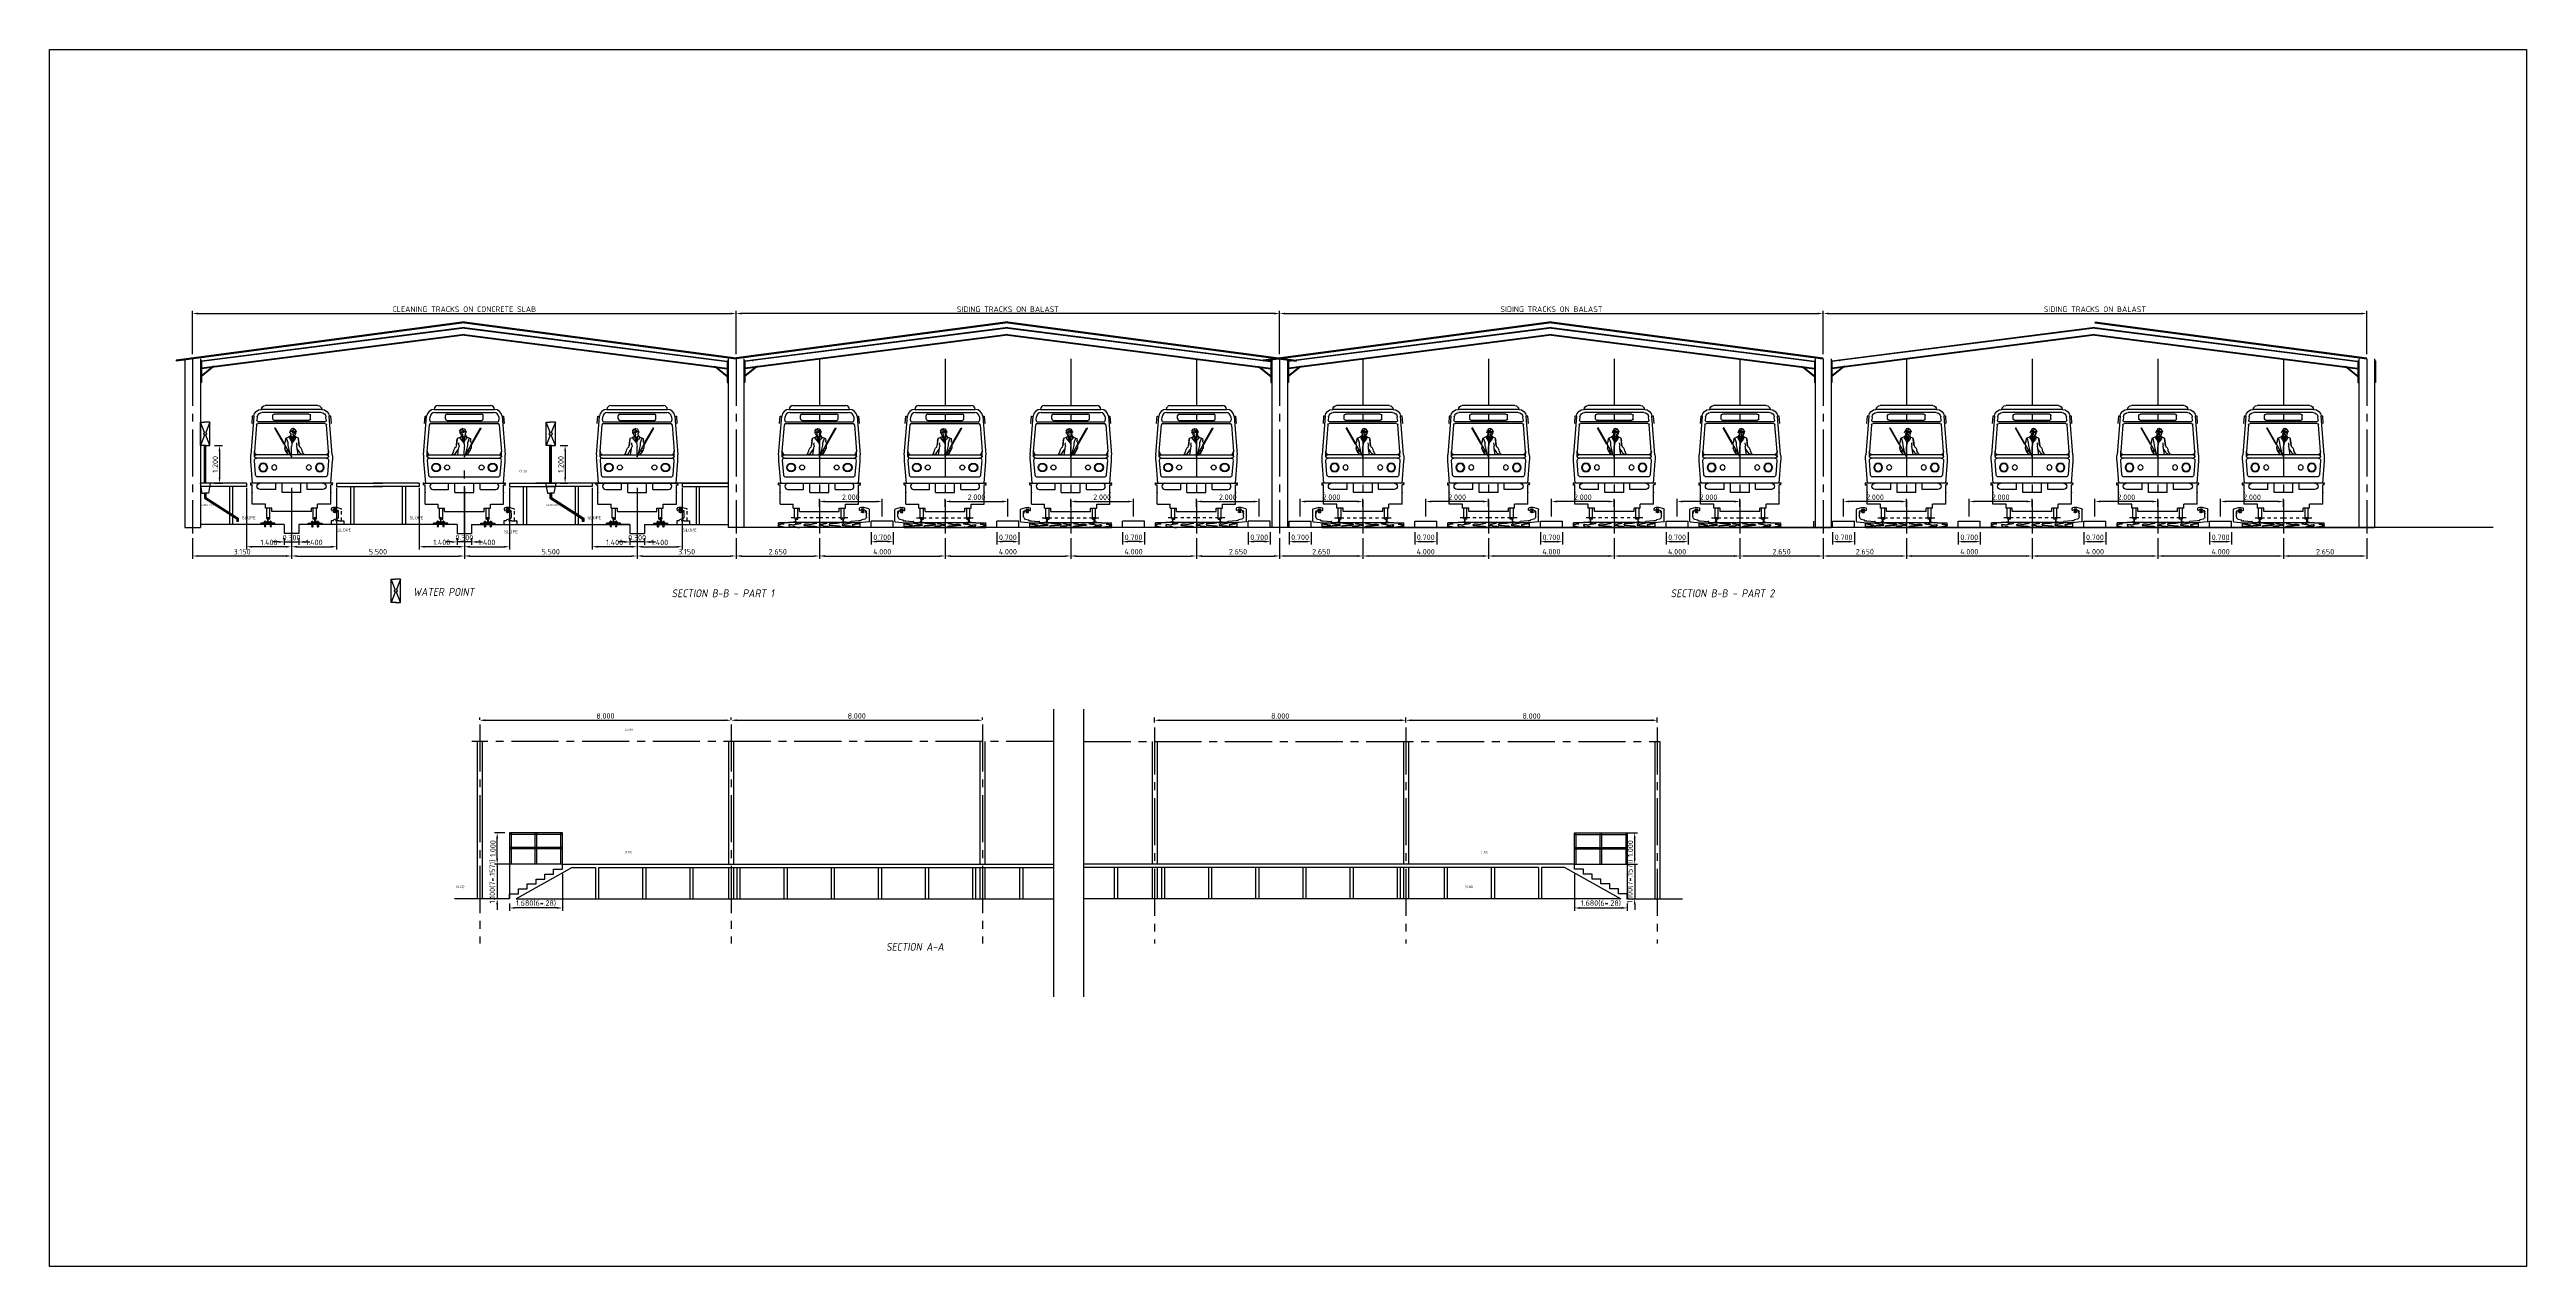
# Model space of a CAD drawing. Extents: x -17.4 to 61.4, y -22.6 to 16.1.
import ezdxf

# ---------------------------------------------------------------- set-up
doc = ezdxf.new("R2010")
doc.units = 0
doc.header["$LTSCALE"] = 2
for name, pattern in [('AXES', [2, 1.25, -0.25, 0.25, -0.25]), ('CACHE', [0.375, 0.25, -0.125]), ('CENTER2', [1.125, 0.75, -0.125, 0.125, -0.125]), ('HIDDEN2', [4.7625, 3.175, -1.5875]), ('POINTILLE', [0.25, 0, -0.25])]:
    doc.linetypes.add(name, pattern=pattern)
doc.layers.get('0').update_dxf_attribs({"linetype": 'CONTINUOUS'})
for name, color, linetype in [('21', 7, 'CONTINUOUS'), ('22', 1, 'CONTINUOUS'), ('255', 7, 'CONTINUOUS'), ('26', 110, 'CONTINUOUS'), ('CHARPENTE-METAL', 80, 'CONTINUOUS')]:
    doc.layers.add(name, color=color, linetype=linetype)
doc.styles.add('DIM', font='isocp.shx')
doc.styles.get("Standard").update_dxf_attribs({"font": 'isocp.shx'})
doc.styles.add('TEXT', font='isocp.shx')
doc.dimstyles.new('SYSTRA50', dxfattribs={"dimscale": 0.05, "dimtxt": 3.5, "dimasz": 3.5, "dimexe": 1.8, "dimexo": 3, "dimgap": 1, "dimtad": 1, "dimdec": 3, "dimzin": 0, "dimdsep": 46, "dimtxsty": 'Standard', "dimcen": 1, "dimclrd": 10, "dimclre": 10, "dimclrt": 50, "dimadec": 0, "dimazin": 0, "dimtfac": 1, "dimtdec": 3, "dimtix": 1, "dimtmove": 2, "dimatfit": 3, "dimfxl": 1, "dimtolj": 1, "dimtzin": 0, "dimarcsym": 0})

# ---------------------------------------------------------------- blocks, each defined once
blk = doc.blocks.new('ISOL_TIG_SCEL')
at = {"linetype": 'Continuous'}
for p, q in [((-14.545455, 0), (14.545455, 0)), ((-14.545455, -2.181818), (-14.545455, 0)), ((-8, 63.666667), (-6.666667, 65)), ((-8, 63.666667), (8, 63.666667)), ((-8, 57.920004), (-8, 63.666667)), ((-8, 0), (-8, 43.999994)), ((-8, 18.333333), (8, 18.333333)), ((-8, 17), (-6.666667, 18.333333)), ((-6.666667, 65), (6.666667, 65)), ((6.666667, 65), (8, 63.666667)), ((6.666667, 18.333333), (8, 17)), ((8, 57.920004), (8, 63.666667)), ((8, 0), (8, 43.999994)), ((14.545455, -2.181818), (14.545455, 0)), ((-20.738951, -107.901092), (-8, -115)), ((-14.545455, -2.181818), (14.545455, -2.181818)), ((-8, -53.419049), (-8, -2.181818)), ((8, -53.419049), (8, -2.181818)), ((8, -115), (21.976391, -107.211516))]:
    blk.add_line(p, q, dxfattribs=at)
for centre, radius, start, end in [((-130.874079, -53.419049), 122.874079, 333.679152, 0), ((118.506671, -53.419049), 126.506671, 180, 209.129176), ((-118.506671, -53.419049), 126.506671, 330.870824, 339.514736), ((118.506671, -53.419049), 110.506671, 180, 209.129176)]:
    blk.add_arc(centre, radius, start, end, dxfattribs=at)
at = {"linetype": 'CACHE'}
blk.add_arc((-118.506671, -53.419049), 126.506671, 339.514736, 0, dxfattribs=at)
blk = doc.blocks.new('R_UIC_54')
at = {"linetype": 'Continuous'}
for p, q in [((-70, 2), (-70, 8.285037)), ((-68, 0), (-5, 0)), ((-67.298511, 11.270149), (-48.76742, 13.123258)), ((-43.922633, 14.228133), (-20.020715, 22.91974)), ((-35.989311, 124.913779), (-34.993588, 144.828242)), ((-34.016401, 121.943902), (-15.301628, 115.152668)), ((-5, 0), (0, 0)), ((0, 0), (5, 0)), ((5, 0), (68, 0)), ((15.301628, 115.152668), (34.016401, 121.943902)), ((20.020715, 22.91974), (43.922633, 14.228133)), ((34.993588, 144.828242), (35.989311, 124.913779)), ((48.76742, 13.123258), (67.298511, 11.270149)), ((70, 2), (70, 8.285037))]:
    blk.add_line(p, q, dxfattribs=at)
for centre, radius, start, end in [((-67, 8.285037), 3, 95.710593, 180), ((-68, 2), 2, 180, 270), ((-50.757495, 33.024002), 20, 275.710593, 289.983107), ((-32.993054, 124.763966), 3, 177.137595, 250.055133), ((-22.009808, 144.179053), 13, 102.974918, 177.137595), ((-6.966667, 78.889667), 80, 91.81467, 102.974918), ((-25.488604, 37.956435), 16, 289.983107, 355.541855), ((-18.030554, 107.632498), 8, 25.524228, 70.055133), ((-30.664199, 101.6), 22, 2.995836, 25.524228), ((-516, 76.2), 508, 355.541855, 2.995836), ((0, -141), 300, 90, 91.81467), ((0, -141), 300, 88.18533, 90), ((516, 76.2), 508, 177.004164, 184.458145), ((30.664199, 101.6), 22, 154.475772, 177.004164), ((6.966667, 78.889667), 80, 77.025082, 88.18533), ((25.488604, 37.956435), 16, 184.458145, 250.016893), ((18.030554, 107.632498), 8, 109.944867, 154.475772), ((22.009808, 144.179053), 13, 2.862405, 77.025082), ((32.993054, 124.763966), 3, 289.944867, 2.862405), ((50.757495, 33.024002), 20, 250.016893, 264.289407), ((67, 8.285037), 3, 0, 84.289407), ((68, 2), 2, 270, 0)]:
    blk.add_arc(centre, radius, start, end, dxfattribs=at)
blk = doc.blocks.new('SEM_CAN_148X9')
at = {"linetype": 'Continuous'}
for p, q in [((-70, 9), (-49, 9)), ((-70, 0), (-70, 9)), ((-70, 0), (-60, 0)), ((-60, 0), (-59.5, 4)), ((-59.5, 4), (-56.5, 4)), ((-56.5, 4), (-56, 0)), ((-56, 0), (-38, 0)), ((-49, 9), (-48.5, 5)), ((-48.5, 5), (-45.5, 5)), ((-45.5, 5), (-45, 9)), ((-45, 9), (-27, 9)), ((-38, 0), (-37.5, 4)), ((-37.5, 4), (-34.5, 4)), ((-34.5, 4), (-34, 0)), ((-34, 0), (-16, 0)), ((-27, 9), (-26.5, 5)), ((-26.5, 5), (-23.5, 5)), ((-23.5, 5), (-23, 9)), ((-23, 9), (-5, 9)), ((-16, 0), (-15.5, 4)), ((-15.5, 4), (-12.5, 4)), ((-12.5, 4), (-12, 0)), ((-12, 0), (6, 0)), ((-5, 9), (-4.5, 5)), ((-4.5, 5), (-1.5, 5)), ((-1.5, 5), (-1, 9)), ((-1, 9), (17, 9)), ((6, 0), (6.5, 4)), ((6.5, 4), (9.5, 4)), ((9.5, 4), (10, 0)), ((10, 0), (28, 0)), ((17, 9), (17.5, 5)), ((17.5, 5), (20.5, 5)), ((20.5, 5), (21, 9)), ((21, 9), (39, 9)), ((28, 0), (28.5, 4)), ((28.5, 4), (31.5, 4)), ((31.5, 4), (32, 0)), ((32, 0), (50, 0)), ((39, 9), (39.5, 5)), ((39.5, 5), (42.5, 5)), ((42.5, 5), (43, 9)), ((43, 9), (61, 9)), ((50, 0), (50.5, 4)), ((50.5, 4), (53.5, 4)), ((53.5, 4), (54, 0)), ((54, 0), (70, 0)), ((61, 9), (61.5, 5)), ((61.5, 5), (64.5, 5)), ((64.5, 5), (65, 9)), ((65, 9), (70, 9)), ((70, 0), (70, 9))]:
    blk.add_line(p, q, dxfattribs=at)
blk.add_lwpolyline([(-34.5, 4), (-37.5, 4), (-38, 0), (-56, 0), (-56.5, 4), (-59.5, 4), (-60, 0), (-70, 0), (-70, 9), (-49, 9), (-48.5, 5), (-45.5, 5), (-45, 9), (-27, 9), (-26.5, 5), (-23.5, 5), (-23, 9), (-5, 9), (-4.5, 5), (-1.5, 5), (-1, 9), (17, 9), (17.5, 5), (20.5, 5), (21, 9), (39, 9), (39.5, 5), (42.5, 5), (43, 9), (61, 9), (61.5, 5), (64.5, 5), (65, 9), (70, 9), (70, 0), (54, 0), (53.5, 4), (50.5, 4), (50, 0), (32, 0), (31.5, 4), (28.5, 4), (28, 0), (10, 0), (9.5, 4), (6.5, 4), (6, 0), (-12, 0), (-12.5, 4), (-15.5, 4), (-16, 0), (-34, 0)], close=True, dxfattribs=at)
blk = doc.blocks.new('ROND_PLATE')
at = {"linetype": 'Continuous'}
for p, q in [((-25, 28.999989), (25, 28.999989)), ((-25, 25.999989), (-25, 28.999989)), ((-25, 25.999989), (25, 25.999989)), ((25, 25.999989), (25, 28.999989))]:
    blk.add_line(p, q, dxfattribs=at)
blk = doc.blocks.new('METRO_FACE')
at = {"color": 7, "linetype": 'Continuous'}
for p, q in [((-1.295993, 2.001997), (-1.199453, 3.228652)), ((-1.295993, 2.001997), (-1.199453, 3.228652)), ((-1.267603, 3), (-1.249607, 3.228652)), ((-1.267603, 3), (-1.249607, 3.228652)), ((-1.249607, 3.228652), (-1.199453, 3.228652)), ((-1.249607, 3.228652), (-1.199453, 3.228652)), ((-1.101696, 3.103923), (-1.093208, 3.211769)), ((-0.96, 3.45), (0, 3.45)), ((-0.96, 3.45), (0, 3.45)), ((-0.943671, 3.35), (0.943671, 3.35)), ((-0.943671, 3.35), (0.943671, 3.35)), ((-0.84, 3.57), (0.84, 3.57)), ((-0.6, 3.15), (-0.6, 3.25)), ((-0.55, 3.3), (0.55, 3.3)), ((0, 3.45), (0.96, 3.45)), ((0, 3.45), (0.96, 3.45)), ((0.6, 3.15), (0.6, 3.25)), ((1.093208, 3.211769), (1.101696, 3.103923)), ((1.199453, 3.228652), (1.295993, 2.001997)), ((1.199453, 3.228652), (1.249607, 3.228652)), ((1.199453, 3.228652), (1.295993, 2.001997)), ((1.199453, 3.228652), (1.249607, 3.228652)), ((1.249607, 3.228652), (1.267603, 3)), ((1.249607, 3.228652), (1.267603, 3)), ((-1.18, 2.108977), (-1.113501, 2.953923)), ((-1.063655, 3), (1.063655, 3)), ((-1.05185, 3.05), (1.05185, 3.05)), ((-0.55, 3.1), (0.55, 3.1)), ((-0.253779, 2.292985), (-0.234292, 2.446794)), ((-0.245541, 2.290921), (-0.229534, 2.368174)), ((-0.237076, 2.449578), (-0.222461, 2.523351)), ((-0.229534, 2.368174), (-0.218398, 2.529639)), ((-0.218398, 2.529639), (-0.152977, 2.549127)), ((-0.173047, 2.323607), (-0.170959, 2.379981)), ((-0.152977, 2.549127), (-0.124442, 2.576269)), ((-0.149497, 2.760006), (-0.105562, 2.814755)), ((-0.149497, 2.760006), (-0.13596, 2.723116)), ((-0.139426, 2.772556), (-0.091036, 2.799676)), ((-0.125834, 2.503193), (-0.125834, 2.573486)), ((-0.125834, 2.503193), (-0.08686, 2.515024)), ((-0.124442, 2.576269), (-0.091036, 2.583229)), ((-0.121658, 2.684145), (-0.095907, 2.606196)), ((-0.105651, 2.47605), (-0.08686, 2.515024)), ((-0.105651, 2.47605), (-0.016567, 2.386269)), ((-0.105137, 2.732199), (-0.069151, 2.742276)), ((-0.102416, 2.817348), (-0.053898, 2.842851)), ((-0.095907, 2.606196), (-0.04023, 2.615244)), ((-0.091036, 2.799676), (-0.054149, 2.799676)), ((-0.091036, 2.583229), (-0.062667, 2.611598)), ((-0.08818, 2.586085), (-0.057629, 2.503889)), ((-0.077812, 2.637515), (-0.035358, 2.64865)), ((-0.073636, 2.600628), (-0.020125, 2.563432)), ((-0.06707, 2.52929), (-0.020125, 2.563432)), ((-0.064589, 2.668834), (-0.046493, 2.677185)), ((-0.057629, 2.503889), (-0.019351, 2.400189)), ((-0.054149, 2.799676), (-0.039534, 2.782277)), ((-0.047189, 2.543559), (-0.033778, 2.529685)), ((-0.045809, 2.843391), (0.003202, 2.82546)), ((-0.044862, 2.469303), (-0.030001, 2.525777)), ((-0.039534, 2.782277), (-0.017959, 2.773229)), ((-0.035358, 2.746782), (0.038415, 2.751654)), ((-0.02254, 2.519799), (-0.005671, 2.446699)), ((-0.021717, 2.562274), (0.010576, 2.523376)), ((-0.019351, 2.400189), (-0.007519, 2.326416)), ((-0.019115, 2.529992), (-0.006602, 2.544068)), ((-0.018833, 2.5588), (0.027279, 2.602716)), ((-0.018655, 2.74887), (-0.017959, 2.773229)), ((-0.018655, 2.74887), (0.024496, 2.746782)), ((-0.01496, 2.372812), (0.023712, 2.599319)), ((-0.008181, 2.412518), (0.044679, 2.510848)), ((0.00884, 2.820273), (0.031518, 2.771335)), ((0.023104, 2.746086), (0.031389, 2.762658)), ((0.023104, 2.746086), (0.043405, 2.749391)), ((0.024668, 2.683017), (0.027279, 2.602716)), ((0.027975, 2.634731), (0.055814, 2.583925)), ((0.02879, 2.691437), (0.054861, 2.71035)), ((0.044679, 2.510848), (0.069734, 2.51224)), ((0.048798, 2.596729), (0.069734, 2.51224)), ((0.054838, 2.741375), (0.058815, 2.720299)), ((0.055814, 2.583925), (0.112188, 2.556782)), ((0.108012, 2.297185), (0.110796, 2.38279)), ((0.110796, 2.38279), (0.138635, 2.474658)), ((0.112188, 2.556782), (0.192224, 2.52616)), ((0.138635, 2.474658), (0.168577, 2.535207)), ((0.185961, 2.438467), (0.200576, 2.453083)), ((0.185961, 2.438467), (0.213104, 2.402277)), ((0.192224, 2.52616), (0.200576, 2.453083)), ((0.213104, 2.402277), (0.224239, 2.356343)), ((0.21634, 2.344711), (0.51634, 2.864327)), ((0.21634, 2.344711), (0.51634, 2.864327)), ((0.23366, 2.334711), (0.53366, 2.854327)), ((0.23366, 2.334711), (0.53366, 2.854327)), ((0.51634, 2.864327), (0.53366, 2.854327)), ((0.51634, 2.864327), (0.53366, 2.854327)), ((1.113501, 2.953923), (1.18, 2.108977)), ((-1.295993, 1.798003), (-1.241058, 1.1)), ((-1.295993, 1.798003), (-1.241058, 1.1)), ((-1.18, 1.95), (-1.18, 2.108977)), ((-1.18, 1.95), (-1.18, 2.108977)), ((-1.179784, 1.824508), (-1.143581, 1.364508)), ((-1.179784, 1.824508), (-1.143581, 1.364508)), ((-1.13, 2), (-0.65, 2)), ((-1.13, 2), (-0.65, 2)), ((-1.11, 1.9), (0, 1.9)), ((-1.11, 1.9), (0, 1.9)), ((-0.65, 2), (-0.25, 2)), ((-0.65, 2), (-0.25, 2)), ((-0.41129, 2), (-0.372094, 2.034084)), ((-0.41129, 2), (0.092992, 2)), ((-0.37975, 2.038955), (-0.360263, 2.075842)), ((-0.37975, 2.038955), (-0.331032, 2.016684)), ((-0.360263, 2.075842), (-0.333816, 2.125256)), ((-0.347039, 2), (-0.347039, 2.021556)), ((-0.333816, 2.125256), (-0.32616, 2.17467)), ((-0.331032, 2.016684), (-0.278138, 2.045219)), ((-0.32616, 2.17467), (-0.305281, 2.212252)), ((-0.305281, 2.212252), (-0.276746, 2.242179)), ((-0.278138, 2.045219), (-0.240556, 2.109248)), ((-0.276746, 2.242179), (-0.264219, 2.248443)), ((-0.264219, 2.248443), (-0.251691, 2.288809)), ((-0.25, 2), (0, 2)), ((-0.25, 2), (0, 2)), ((-0.240556, 2.109248), (-0.185574, 2.181629)), ((-0.209241, 2), (-0.181592, 2.206107)), ((-0.185574, 2.181629), (-0.180702, 2.229651)), ((-0.180702, 2.229651), (-0.162607, 2.263754)), ((-0.173047, 2.323607), (-0.162607, 2.263754)), ((-0.009493, 2.327783), (0.003034, 2.265146)), ((-0.003322, 2), (-0.000559, 2.088394)), ((-0.000559, 2.088394), (0.000788, 2.201537)), ((-0.000446, 2.194853), (0.00025, 2.203901)), ((0, 1.95), (0.225, 2.339711)), ((0, 1.95), (0.225, 2.339711)), ((0, 2), (1.13, 2)), ((0, 2), (1.13, 2)), ((0, 1.9), (1.13, 1.9)), ((0, 1.9), (1.13, 1.9)), ((0.00025, 2.203901), (0.003034, 2.265146)), ((0.035393, 2), (0.108012, 2.297185)), ((0.092992, 2), (0.188162, 2.139871)), ((0.096294, 2.004853), (0.147796, 2.073058)), ((0.124133, 2.126648), (0.155452, 2.138479)), ((0.124133, 2.126648), (0.151276, 2.091849)), ((0.147796, 2.073058), (0.151276, 2.091849)), ((0.155452, 2.138479), (0.173547, 2.141959)), ((0.188162, 2.139871), (0.215305, 2.217124)), ((0.188858, 2.148223), (0.209737, 2.229651)), ((0.193616, 2.18583), (0.216583, 2.219236)), ((0.2138, 2.319456), (0.224239, 2.356343)), ((0.2138, 2.319456), (0.216583, 2.219236)), ((0.21634, 2.344711), (0.23366, 2.334711)), ((0.21634, 2.344711), (0.23366, 2.334711)), ((1.143581, 1.364508), (1.179784, 1.824508)), ((1.143581, 1.364508), (1.179784, 1.824508)), ((1.18, 1.95), (1.18, 2.108977)), ((1.18, 1.95), (1.18, 2.108977)), ((1.241058, 1.1), (1.295993, 1.798003)), ((1.241058, 1.1), (1.295993, 1.798003)), ((-1.3, 1.05), (-1.3, 1.1)), ((-1.3, 1.1), (0, 1.1)), ((-1.3, 1.05), (-1.3, 1.1)), ((-1.3, 1.1), (0, 1.1)), ((-1.3, 1.05), (-1.25, 1.05)), ((-1.3, 1.05), (-1.25, 1.05)), ((-1.25, 0.8), (-1.25, 1.05)), ((-1.25, 0.8), (-1.25, 1.05)), ((-1.25, 0.435), (-1.25, 0.8)), ((-1.25, 0.435), (-1.25, 0.8)), ((-1.073797, 1.3), (0, 1.3)), ((-1.073797, 1.3), (0, 1.3)), ((-1, 1.1), (-0.5, 1.1)), ((-1, 1.1), (-0.5, 1.1)), ((-1, 1.1), (-0.5, 1.1)), ((-1, 1.1), (-0.5, 1.1)), ((-1, 0.9), (-0.5, 0.9)), ((-1, 0.9), (-0.5, 0.9)), ((-0.5, 0.9), (-0.5, 1.1)), ((-0.5, 0.9), (-0.5, 1.1)), ((-0.3, 0.8), (-0.3, 1.1)), ((-0.3, 1.1), (0.3, 1.1)), ((-0.3, 0.8), (-0.3, 1.1)), ((-0.3, 1.1), (0.3, 1.1)), ((-0.3, 0.8), (0, 0.8)), ((-0.3, 0.8), (0, 0.8)), ((0, 1.3), (1.073797, 1.3)), ((0, 1.3), (1.073797, 1.3)), ((0, 1.1), (1.3, 1.1)), ((0, 1.1), (1.3, 1.1)), ((0, 0.8), (0.3, 0.8)), ((0, 0.8), (0.3, 0.8)), ((0.3, 0.8), (0.3, 1.1)), ((0.3, 0.8), (0.3, 1.1)), ((0.5, 0.9), (0.5, 1.1)), ((0.5, 1.1), (1, 1.1)), ((0.5, 1.1), (1, 1.1)), ((0.5, 0.9), (0.5, 1.1)), ((0.5, 1.1), (1, 1.1)), ((0.5, 1.1), (1, 1.1)), ((0.5, 0.9), (1, 0.9)), ((0.5, 0.9), (1, 0.9)), ((1.25, 1.05), (1.3, 1.05)), ((1.25, 0.8), (1.25, 1.05)), ((1.25, 1.05), (1.3, 1.05)), ((1.25, 0.8), (1.25, 1.05)), ((1.25, 0.435), (1.25, 0.8)), ((1.25, 0.435), (1.25, 0.8)), ((1.3, 1.05), (1.3, 1.1)), ((1.3, 1.05), (1.3, 1.1)), ((-1.25, 0.435), (-0.83, 0.435)), ((-1.25, 0.435), (-0.83, 0.435)), ((-0.83, 0.31), (-0.83, 0.435)), ((-0.83, 0.31), (-0.83, 0.435)), ((-0.83, 0.31), (-0.63, 0.31)), ((-0.83, 0.31), (-0.63, 0.31)), ((-0.79, 0), (-0.79, 0.31)), ((-0.79, 0), (-0.79, 0.31)), ((-0.79, 0), (-0.72, 0)), ((-0.79, 0), (-0.72, 0)), ((-0.72, -0.05), (-0.72, 0)), ((-0.72, -0.05), (-0.72, 0)), ((-0.69, -0.05), (-0.69, 0.31)), ((-0.69, -0.05), (-0.69, 0.31)), ((-0.63, 0.2), (-0.63, 0.31)), ((-0.63, 0.2), (-0.63, 0.31)), ((-0.63, 0.2), (0, 0.2)), ((-0.63, 0.2), (0, 0.2)), ((0, 0.2), (0.63, 0.2)), ((0, 0.2), (0.63, 0.2)), ((0.63, 0.2), (0.63, 0.31)), ((0.63, 0.31), (0.83, 0.31)), ((0.63, 0.2), (0.63, 0.31)), ((0.63, 0.31), (0.83, 0.31)), ((0.69, -0.05), (0.69, 0.31)), ((0.69, -0.05), (0.69, 0.31)), ((0.72, -0.05), (0.72, 0)), ((0.72, 0), (0.79, 0)), ((0.72, -0.05), (0.72, 0)), ((0.72, 0), (0.79, 0)), ((0.79, 0), (0.79, 0.31)), ((0.79, 0), (0.79, 0.31)), ((0.83, 0.31), (0.83, 0.435)), ((0.83, 0.435), (1.25, 0.435)), ((0.83, 0.31), (0.83, 0.435)), ((0.83, 0.435), (1.25, 0.435)), ((-0.72, -0.05), (-0.69, -0.05)), ((-0.72, -0.05), (-0.69, -0.05)), ((0.69, -0.05), (0.72, -0.05)), ((0.69, -0.05), (0.72, -0.05))]:
    blk.add_line(p, q, dxfattribs=at)
for centre, radius in [((-0.114699, 2.707808), 0.026198), ((-0.047189, 2.727991), 0.026198), ((-0.9, 1.6), 0.14), ((-0.9, 1.6), 0.14), ((-0.9, 1.6), 0.12), ((-0.9, 1.6), 0.12), ((-0.55, 1.6), 0.08), ((-0.55, 1.6), 0.08), ((0.55, 1.6), 0.08), ((0.55, 1.6), 0.08), ((0.9, 1.6), 0.14), ((0.9, 1.6), 0.14), ((0.9, 1.6), 0.12), ((0.9, 1.6), 0.12)]:
    blk.add_circle(centre, radius, dxfattribs=at)
for centre, radius, start, end in [((-0.96, 3.209807), 0.240193, 90, 175.5), ((-0.96, 3.209807), 0.240193, 90, 175.5), ((-0.943671, 3.2), 0.15, 90, 175.5), ((-0.943671, 3.2), 0.15, 90, 175.5), ((-0.84, 3.45), 0.12, 90, 180), ((-0.84, 3.45), 0.12, 90, 180), ((-0.55, 3.25), 0.05, 90, 180), ((0.55, 3.25), 0.05, 0, 90), ((0.84, 3.45), 0.12, 0, 90), ((0.84, 3.45), 0.12, 0, 90), ((0.943671, 3.2), 0.15, 4.5, 90), ((0.943671, 3.2), 0.15, 4.5, 90), ((0.96, 3.209807), 0.240193, 4.5, 90), ((0.96, 3.209807), 0.240193, 4.5, 90), ((-1.063655, 2.95), 0.05, 90, 175.5), ((-1.05185, 3.1), 0.05, 175.5, 270), ((-0.55, 3.15), 0.05, 180, 270), ((-0.097763, 2.808497), 0.01, 117.728257, 141.254033), ((-0.049245, 2.834), 0.01, 69.904769, 117.728257), ((-0.026589, 2.536636), 0.01, 224.028978, 318.366461), ((-0.012797, 2.522048), 0.01, 138.366461, 192.994617), ((-0.000233, 2.816068), 0.01, 24.863697, 69.904769), ((0.034663, 2.683342), 0.01, 125.960517, 181.862621), ((0.022445, 2.76713), 0.01, 333.434949, 24.863697), ((0.045012, 2.739521), 0.01, 10.684912, 99.246113), ((0.048989, 2.718445), 0.01, 305.960517, 10.684912), ((0.55, 3.15), 0.05, 270, 0), ((1.05185, 3.1), 0.05, 270, 4.5), ((1.063655, 2.95), 0.05, 4.5, 90), ((0, 1.9), 1.3, 175.5, 180), ((0, 1.9), 1.3, 175.5, 180), ((0, 1.9), 1.3, 180, 184.5), ((0, 1.9), 1.3, 180, 184.5), ((-1.080403, 2.1), 0.1, 180, 265.011825), ((-1.080403, 2.1), 0.1, 180, 265.011825), ((-1.13, 1.95), 0.05, 90, 270), ((-1.13, 1.95), 0.05, 90, 270), ((-1.11, 1.83), 0.07, 90, 184.5), ((-1.11, 1.83), 0.07, 90, 184.5), ((1.080403, 2.1), 0.1, 274.988175, 0), ((1.080403, 2.1), 0.1, 274.988175, 0), ((1.11, 1.83), 0.07, 0, 90), ((1.11, 1.83), 0.07, 0, 90), ((1.13, 1.95), 0.05, 270, 90), ((1.13, 1.95), 0.05, 270, 90), ((0, 1.9), 1.3, 0, 4.5), ((0, 1.9), 1.3, 0, 4.5), ((0, 1.9), 1.3, 355.5, 0), ((0, 1.9), 1.3, 355.5, 0), ((-1.073797, 1.37), 0.07, 184.5, 270), ((-1.073797, 1.37), 0.07, 184.5, 270), ((-1, 1), 0.1, 90, 270), ((-1, 1), 0.1, 90, 270), ((1, 1), 0.1, 270, 90), ((1, 1), 0.1, 270, 90), ((1.073797, 1.37), 0.07, 270, 355.5), ((1.073797, 1.37), 0.07, 270, 355.5)]:
    blk.add_arc(centre, radius, start, end, dxfattribs=at)
at = {"color": 7}
for p in [(-1.18, 2.108977), (-1.18, 2.108977), (-1.18, 1.95), (-1.18, 1.95), (0, 1.95), (0, 1.95), (0.225, 2.339711), (0.225, 2.339711), (1.18, 2.108977), (1.18, 2.108977), (1.18, 1.95), (1.18, 1.95), (-1.3, 1.1), (-1.3, 1.1), (-1.25, 0.8), (-1.25, 0.8), (1.25, 0.8), (1.25, 0.8), (1.3, 1.1), (1.3, 1.1), (1.3, 1.1), (1.3, 1.1), (1.3, 1.05), (1.3, 1.05)]:
    blk.add_point(p, dxfattribs=at)
blk = doc.blocks.new('A$C58044079')
at = {"color": 7, "xscale": 0.2, "yscale": 0.2, "zscale": 0.2}
blk.add_blockref('METRO_FACE', (0.26, 0.01), dxfattribs=at)
blk = doc.blocks.new('A$C2A60368F')
at = {"xscale": 5, "yscale": 5, "zscale": 5}
blk.add_blockref('A$C58044079', (-1.778, 0.189), dxfattribs=at)
blk = doc.blocks.new('TRAV_BOIS_1ISO')
at = {"color": 7, "linetype": 'Continuous'}
for p, q in [((-1594.5, -115.298772), (-1594.5, 263.834472)), ((-1579.350713, 283.237322), (-1423.8886, 322.10285)), ((-1499.5, 30.7), (-1499.5, 200.084472)), ((-1492.117645, 157.147713), (-1463.248545, 217.307902)), ((-1484.350713, 219.487322), (-1399.5, 240.7)), ((-1421.5, 258.546118), (-1421.5, 277.7)), ((-1421.5, 277.7), (-1337.5, 277.7)), ((-1421.5, 258.546118), (-1399.5, 253.046118)), ((-1419.5, 275), (-1339.5, 275)), ((-1419.5, 267.103882), (-1419.5, 275)), ((-1419.5, 176.238924), (-1419.5, 199.096118)), ((-1419.037887, 322.7), (-1339.962113, 322.7)), ((-1415.712678, 262.25317), (-1396.074644, 257.343661)), ((-1415.712678, 203.94683), (-1396.074644, 208.856339)), ((-1413.623106, 256.576894), (-1413.138034, 258.517179)), ((-1407.802251, 255.121681), (-1407.317179, 257.061966)), ((-1399.5, 240.7), (-1399.5, 253.046118)), ((-1388.5, 218.557764), (-1388.5, 247.642236)), ((-1370.5, 218.557764), (-1370.5, 247.642236)), ((-1362.925356, 257.343661), (-1343.287322, 262.25317)), ((-1362.925356, 208.856339), (-1343.287322, 203.94683)), ((-1359.5, 253.046118), (-1337.5, 258.546118)), ((-1359.5, 240.7), (-1359.5, 253.046118)), ((-1359.5, 240.7), (-1300.350713, 225.912678)), ((-1351.682821, 257.061966), (-1351.197749, 255.121681)), ((-1345.861966, 258.517179), (-1345.376894, 256.576894)), ((-1339.5, 267.103882), (-1339.5, 275)), ((-1339.5, 176.238924), (-1339.5, 199.096118)), ((-1337.5, 258.546118), (-1337.5, 277.7)), ((-1335.1114, 322.10285), (-1290.649287, 310.987322)), ((-1275.5, 245.315528), (-1275.5, 291.584472)), ((-1575.890451, -135.250379), (-1259.5, -157.3)), ((-1444.937023, -41.461819), (-1341.775064, -70.678424)), ((-1334.5, -95.3), (-1334.5, -80.3)), ((-1334.5, -95.3), (-1267.901748, -95.3)), ((-1300, -311.598558), (-1300, -157.3)), ((-1300, -157.3), (-984.5, -157.3)), ((-1300, -311.598558), (0, -311.598558)), ((-1261.481181, -95.57533), (-1007.787849, -117.373421)), ((-1259.5, -157.3), (-989.5, -157.3)), ((-989.5, -157.3), (-989.5, -137.3)), ((-984.5, -151.598558), (-830.393971, -151.598558)), ((-984.5, -157.3), (-984.5, -151.598558)), ((-830.593721, -155.593567), (-830.393971, -151.598558)), ((-830.593721, -155.593567), (-688.770889, -162.684709)), ((-829.495094, -153.646), (-829.181234, -147.368804)), ((-827.597464, -155.74338), (-764.676067, -158.88945)), ((-826.334046, -144.522323), (-807.733536, -143.596925)), ((-802.839619, -142.735365), (-778.533484, -135.248207)), ((-789.388817, -32.583989), (-787.399856, -12.744096)), ((-787.566678, -35.648683), (-769.214392, -43.366014)), ((-764.676067, -158.88945), (-759.682305, -159.139138)), ((-759.682305, -159.139138), (-754.688543, -159.388826)), ((-754.688543, -159.388826), (-691.767146, -162.534896)), ((-738.649318, -44.894268), (-719.618757, -39.046079)), ((-738.542012, -137.247781), (-715.103953, -147.122148)), ((-717.5, -36.17843), (-717.5, -16.239089)), ((-710.320386, -148.467582), (-691.904955, -151.243778)), ((-689.669766, -160.637266), (-689.355906, -154.360071)), ((-688.770889, -162.684709), (-688.216581, -151.598558)), ((-688.216581, -151.598558), (0, -151.598558)), ((0, -151.598558), (688.216581, -151.598558)), ((0, -311.598558), (1300, -311.598558)), ((688.216581, -151.598558), (688.770889, -162.684709)), ((688.770889, -162.684709), (830.593721, -155.593567)), ((689.355906, -154.360071), (689.669766, -160.637266)), ((691.767146, -162.534896), (754.688543, -159.388826)), ((691.904955, -151.243778), (710.320386, -148.467582)), ((715.103953, -147.122148), (738.542012, -137.247781)), ((717.5, -36.17843), (717.5, -16.239089)), ((719.618757, -39.046079), (738.649318, -44.894268)), ((754.688543, -159.388826), (759.682305, -159.139138)), ((759.682305, -159.139138), (764.676067, -158.88945)), ((764.676067, -158.88945), (827.597464, -155.74338)), ((769.214392, -43.366014), (787.566678, -35.648683)), ((778.533484, -135.248207), (802.839619, -142.735365)), ((787.399856, -12.744096), (789.388817, -32.583989)), ((807.733536, -143.596925), (826.334046, -144.522323)), ((829.181234, -147.368804), (829.495094, -153.646)), ((830.393971, -151.598558), (830.593721, -155.593567)), ((830.393971, -151.598558), (984.5, -151.598558)), ((984.5, -157.3), (984.5, -151.598558)), ((984.5, -157.3), (1300, -157.3)), ((1300, -311.598558), (1300, -157.3))]:
    blk.add_line(p, q, dxfattribs=at)
at = {"color": 7, "linetype": 'AXES'}
for p, q in [((-905.802048, 0), (0, 0)), ((0, 0), (905.802048, 0))]:
    blk.add_line(p, q, dxfattribs=at)
at = {"color": 7, "linetype": 'Continuous'}
for points in [[(-1284.016354, -184.970206, 0.003178), (-1282.906217, -185.556742, 0.003158), (-1281.785127, -186.131012, 0.003137), (-1280.653083, -186.693015, 0.003114), (-1279.510086, -187.242753, 0.003091), (-1278.356139, -187.780228, 0.003066), (-1277.191244, -188.305443, 0.003041), (-1276.015407, -188.818405, 0.003014), (-1274.828634, -189.319118, 0.002986), (-1273.630936, -189.807595, 0.002957), (-1272.422322, -190.283845, 0.002927), (-1271.202809, -190.747885, 0.002896), (-1269.972414, -191.199733, 0.002863), (-1268.731159, -191.639412, 0.00283), (-1267.479069, -192.066947, 0.002795), (-1266.216174, -192.48237, 0.002758), (-1264.942508, -192.885716, 0.002721), (-1263.658111, -193.277024, 0.002683), (-1262.363025, -193.656342, 0.002643), (-1261.057302, -194.02372, 0.002602), (-1259.740997, -194.379216, 0.00256), (-1258.414172, -194.722894, 0.002517), (-1257.076896, -195.054824, 0.002473), (-1255.729242, -195.375085, 0.002428), (-1254.371295, -195.683761, 0.002382), (-1253.003143, -195.980946, 0.002334), (-1251.624885, -196.266739, 0.002286), (-1250.236625, -196.541251, 0.002237), (-1248.838479, -196.804599, 0.002186), (-1247.430569, -197.056911, 0.002135), (-1246.013028, -197.298322, 0.002083), (-1244.585997, -197.52898, 0.00203), (-1243.149626, -197.749041, 0.001975), (-1241.704079, -197.958671, 0.00192), (-1240.249525, -198.158047, 0.001864), (-1238.786149, -198.347359, 0.001807), (-1237.314143, -198.526807, 0.00175), (-1235.833713, -198.696602, 0.001691), (-1234.345074, -198.856968, 0.001631), (-1232.848457, -199.008141, 0.00157), (-1231.344101, -199.150371, 0.001509), (-1229.832261, -199.28392, 0.001446), (-1228.313203, -199.409063, 0.001382), (-1226.787207, -199.526089, 0.001318), (-1225.254568, -199.635303, 0.001252), (-1223.715592, -199.737022, 0.001185), (-1222.170602, -199.831579, 0.001116), (-1220.619935, -199.919322, 0.001047), (-1219.063942, -200.000614, 0.000976), (-1217.50299, -200.075834, 0.000903), (-1215.937461, -200.145377, 0.000829), (-1214.367754, -200.209656, 0.000754), (-1212.794284, -200.269098, 0.000676), (-1211.217482, -200.32415, 0.000597), (-1209.637795, -200.375275, 0.000516), (-1208.055691, -200.422952, 0.000432), (-1206.471651, -200.467683, 0.000346), (-1204.886176, -200.509983, 0.000249), (-1203.363656, -200.548793, 0.000165), (-1201.840767, -200.586348, 0.000079), (-1200.317997, -200.623155, -0.000009), (-1198.795848, -200.65973, -0.000098), (-1197.27483, -200.696603, -0.00019), (-1195.755465, -200.734311, -0.000283), (-1194.23828, -200.773402, -0.000378), (-1192.723807, -200.814427, -0.000475), (-1191.212585, -200.857944, -0.000573), (-1189.705153, -200.904513, -0.000672), (-1188.202049, -200.954694, -0.000773), (-1186.703814, -201.009047, -0.000875), (-1185.210982, -201.068132, -0.000978), (-1183.724083, -201.132501, -0.001082), (-1182.243644, -201.202703, -0.001188), (-1180.770181, -201.27928, -0.001294), (-1179.3042, -201.362765, -0.0014), (-1177.846198, -201.453677, -0.001508), (-1176.396656, -201.552528, -0.001615), (-1174.956043, -201.659812, -0.001723), (-1173.52481, -201.776009, -0.00183), (-1172.10339, -201.901582, -0.001937), (-1170.692196, -202.036972, -0.002043), (-1169.29162, -202.182604, -0.002148), (-1167.90203, -202.338876, -0.002251), (-1166.52377, -202.506165, -0.002352), (-1165.157157, -202.684822, -0.00245), (-1163.802479, -202.875168, -0.002545), (-1162.459995, -203.077498, -0.002636), (-1161.129931, -203.292074, -0.002722), (-1159.812482, -203.519126, -0.002802), (-1158.507804, -203.758851, -0.002876), (-1157.21602, -204.011409, -0.002943), (-1155.937213, -204.276923, -0.003002), (-1154.671425, -204.555475, -0.003051), (-1153.418658, -204.847109, -0.00309), (-1152.178867, -205.151824, -0.003117), (-1150.951966, -205.469577, -0.003132), (-1149.73782, -205.800277, -0.003133), (-1148.536245, -206.143785, -0.003119), (-1147.347006, -206.499916, -0.003089), (-1146.169818, -206.868431, -0.003042), (-1145.004341, -207.249038, -0.002976), (-1143.85018, -207.641393, -0.002892), (-1142.706882, -208.045095, -0.002788), (-1141.573936, -208.459684, -0.002662), (-1140.45077, -208.884643, -0.002515), (-1139.33675, -209.319391, -0.002346), (-1138.231179, -209.763287, -0.002154), (-1137.133293, -210.215624, -0.001938), (-1136.04226, -210.675629, -0.0017), (-1134.957182, -211.142461, -0.001198), (-1134.071986, -211.529369, -0.001009), (-1133.189568, -211.919715, -0.000809), (-1132.309328, -212.312935, -0.000599), (-1131.430641, -212.708437, -0.000381), (-1130.552857, -213.105607, -0.000155), (-1129.675304, -213.503809, 0.000076), (-1128.797293, -213.902389, 0.000312), (-1127.918118, -214.300677, 0.00055), (-1127.03706, -214.697991, 0.000789), (-1126.153391, -215.093637, 0.001029), (-1125.266375, -215.486916, 0.001266), (-1124.37527, -215.877122, 0.0015), (-1123.479336, -216.26355, 0.001729), (-1122.57783, -216.645494, 0.001951), (-1121.670015, -217.022251, 0.002166), (-1120.75516, -217.393126, 0.002371), (-1119.832545, -217.757432, 0.002565), (-1118.901462, -218.114494, 0.002747), (-1117.961215, -218.463653, 0.002916), (-1117.011129, -218.804264, 0.003071), (-1116.050551, -219.135707, 0.00321), (-1115.078847, -219.45738, 0.003333), (-1114.095414, -219.768709, 0.00344), (-1113.099676, -220.069148, 0.003529), (-1112.091088, -220.358183, 0.003601), (-1111.069141, -220.635331, 0.003655), (-1110.033365, -220.900149, 0.003691), (-1108.983329, -221.152231, 0.00371), (-1107.918643, -221.391214, 0.003711), (-1106.838968, -221.616779, 0.003695), (-1105.744009, -221.828655, 0.003663), (-1104.633526, -222.026622, 0.003615), (-1103.507332, -222.210511, 0.003552), (-1102.365297, -222.380212, 0.003475), (-1101.207351, -222.535669, 0.003385), (-1100.03349, -222.676892, 0.003281), (-1098.84377, -222.803952, 0.003166), (-1097.638321, -222.916987, 0.003039), (-1096.41734, -223.016206, 0.002902), (-1095.181102, -223.101888, 0.002754), (-1093.929956, -223.17439, 0.002597), (-1092.664331, -223.234143, 0.002431), (-1091.384741, -223.281661, 0.002256), (-1090.091782, -223.317541, 0.002071), (-1088.786141, -223.342465, 0.001878), (-1087.468594, -223.357204, 0.001675), (-1086.140012, -223.362622, 0.001063), (-1084.801362, -223.359675, 0.001241), (-1083.45371, -223.349416, 0.001007), (-1082.098225, -223.332999, 0.000761), (-1080.736182, -223.31168, 0.000502), (-1079.368961, -223.286819, 0.000227), (-1077.998054, -223.259886, -0.000065), (-1076.625068, -223.232461, -0.000378), (-1075.251725, -223.206235, -0.000292), (-1074.606079, -223.194824, -0.000369), (-1073.96096, -223.184275, -0.000448), (-1073.316575, -223.174789, -0.00053), (-1072.673136, -223.166575, -0.000614), (-1072.030859, -223.159846, -0.000702), (-1071.389968, -223.154818, -0.000792), (-1070.750687, -223.151711, -0.000737), (-1070.113249, -223.150751, -0.000981), (-1069.477888, -223.152164, -0.00108), (-1068.844842, -223.156181, -0.001183), (-1068.214354, -223.163034, -0.001288), (-1067.586669, -223.172959, -0.001398), (-1066.962035, -223.186191, -0.001511), (-1066.340704, -223.202969, -0.001628), (-1065.722927, -223.22353, -0.001748), (-1065.108962, -223.248115, -0.001874), (-1064.499064, -223.276963, -0.002003), (-1063.893493, -223.310312, -0.002137), (-1063.292508, -223.348401, -0.002276), (-1062.696371, -223.391469, -0.00242), (-1062.105344, -223.43975, -0.00257), (-1061.519688, -223.493481, -0.002725), (-1060.939665, -223.552893, -0.002885), (-1060.365539, -223.618216, -0.003052), (-1059.79757, -223.689677, -0.003224), (-1059.23602, -223.767501, -0.003403), (-1058.68115, -223.851908, -0.003588), (-1058.133217, -223.943114, -0.00378), (-1057.59248, -224.041331, -0.003979), (-1057.059194, -224.146767, -0.004184), (-1056.533613, -224.259623, -0.004396), (-1056.015989, -224.380097, -0.004615), (-1055.506569, -224.508379, -0.00484), (-1055.005601, -224.644654, -0.005071), (-1054.513326, -224.7891, -0.005308), (-1054.029983, -224.941888, -0.00555), (-1053.55581, -225.103182, -0.005796), (-1053.091036, -225.273138, -0.006047), (-1052.63589, -225.451903, -0.0063), (-1052.190595, -225.639617, -0.006554), (-1051.755367, -225.83641, -0.006809), (-1051.330421, -226.042404, -0.007062), (-1050.915963, -226.25771, -0.007311), (-1050.512196, -226.48243, -0.007556), (-1050.119315, -226.716655, -0.007793), (-1049.737511, -226.960465, -0.00802), (-1049.366967, -227.213929, -0.008235), (-1049.007859, -227.477107, -0.008435), (-1048.660357, -227.750043, -0.008618), (-1048.324623, -228.032771, -0.008781), (-1048.000812, -228.325312, -0.008923), (-1047.68907, -228.627675, -0.009042), (-1047.389537, -228.939854, -0.009135), (-1047.102343, -229.261829, -0.009202), (-1046.827609, -229.593568, -0.009241), (-1046.565448, -229.935023, -0.009253), (-1046.315963, -230.286131, -0.009238), (-1046.079249, -230.646814, -0.009195), (-1045.855389, -231.016979, -0.009127), (-1045.644458, -231.396516, -0.009035), (-1045.446519, -231.785298, -0.00892), (-1045.261625, -232.183184, -0.008785), (-1045.089819, -232.590013, -0.008632), (-1044.931132, -233.005608, -0.008463), (-1044.785584, -233.429772, -0.008689), (-1044.64692, -233.884089, -0.008478), (-1044.522741, -234.347348, -0.008257), (-1044.41303, -234.819258, -0.008032), (-1044.317753, -235.299509, -0.007804), (-1044.236864, -235.787769, -0.007577), (-1044.170306, -236.28369, -0.007353), (-1044.118008, -236.786906, -0.007133), (-1044.079887, -237.297034, -0.006918), (-1044.05585, -237.813678, -0.006711), (-1044.045793, -238.336426, -0.006513), (-1044.049602, -238.864854, -0.006323), (-1044.067151, -239.398526, -0.006143), (-1044.098309, -239.936997, -0.005972), (-1044.142933, -240.479809, -0.005812), (-1044.200872, -241.026498, -0.005662), (-1044.271967, -241.576594, -0.005522), (-1044.356054, -242.129616, -0.005393), (-1044.452959, -242.685082, -0.005274), (-1044.562504, -243.242505, -0.005164), (-1044.684503, -243.801393, -0.005064), (-1044.818766, -244.361255, -0.004974), (-1044.965099, -244.921597, -0.004893), (-1045.1233, -245.481925, -0.004821), (-1045.293168, -246.041749, -0.004758), (-1045.474493, -246.600578, -0.004703), (-1045.667067, -247.157928, -0.004657), (-1045.870676, -247.713316, -0.004618), (-1046.085106, -248.266268, -0.004586), (-1046.31014, -248.816314, -0.004562), (-1046.545561, -249.362995, -0.004545), (-1046.79115, -249.905857, -0.004534), (-1047.046689, -250.44446, -0.004529), (-1047.311962, -250.978373, -0.00453), (-1047.586749, -251.507177, -0.004536), (-1047.870837, -252.030468, -0.004548), (-1048.16401, -252.547856, -0.004563), (-1048.466057, -253.058964, -0.005447), (-1048.836103, -253.657457, -0.005481), (-1049.218033, -254.246016, -0.00552), (-1049.611508, -254.824107, -0.005564), (-1050.016198, -255.39123, -0.005611), (-1050.431775, -255.946918, -0.005661), (-1050.857922, -256.490737, -0.005713), (-1051.294325, -257.022285, -0.005766), (-1051.740677, -257.541192, -0.005819), (-1052.196677, -258.047118, -0.005873), (-1052.66203, -258.539754, -0.005925), (-1053.136447, -259.018819, -0.005976), (-1053.619645, -259.484063, -0.006024), (-1054.111346, -259.935264, -0.006068), (-1054.611278, -260.372226, -0.006108), (-1055.119174, -260.794781, -0.006144), (-1055.634775, -261.202789, -0.006173), (-1056.157824, -261.596133, -0.006197), (-1056.688073, -261.974722, -0.006213), (-1057.225275, -262.338491, -0.006222), (-1057.769193, -262.687398, -0.006223), (-1058.319593, -263.021423, -0.006215), (-1058.876245, -263.34057, -0.006199), (-1059.438926, -263.644865, -0.006173), (-1060.007418, -263.934355, -0.006139), (-1060.581506, -264.209107, -0.006094), (-1061.160982, -264.469209, -0.00604), (-1061.745643, -264.714769, -0.005977), (-1062.335289, -264.945911, -0.005904), (-1062.929725, -265.162781, -0.005823), (-1063.528763, -265.36554, -0.005732), (-1064.132216, -265.554366, -0.005633), (-1064.739905, -265.729455, -0.005526), (-1065.351654, -265.891016, -0.005412), (-1065.967289, -266.039276, -0.005291), (-1066.586645, -266.174474, -0.005163), (-1067.209559, -266.296863, -0.005029), (-1067.83587, -266.406711, -0.00489), (-1068.465424, -266.504296, -0.004746), (-1069.098072, -266.589909, -0.004598), (-1069.733665, -266.663853, -0.004447), (-1070.372062, -266.72644, -0.004293), (-1071.013123, -266.777993, -0.004136), (-1071.656714, -266.818843, -0.003977), (-1072.302703, -266.849332, -0.003816), (-1072.950963, -266.869808, -0.003655), (-1073.601369, -266.880627, -0.001197), (-1074.253802, -266.882151, -0.00333), (-1074.908144, -266.87475, -0.003168), (-1075.564282, -266.858799, -0.003006), (-1076.222106, -266.834675, -0.002845), (-1076.881509, -266.802764, -0.002685), (-1077.542388, -266.763451, -0.002525), (-1078.204642, -266.717127, -0.002368), (-1078.868174, -266.664185, -0.002211), (-1079.53289, -266.605018, -0.002057), (-1080.198699, -266.540021, -0.001904), (-1080.865512, -266.469591, -0.001753), (-1081.533244, -266.394122, -0.001604), (-1082.201812, -266.314008, -0.001458), (-1082.871136, -266.229644, -0.001314), (-1083.54114, -266.141419, -0.001172), (-1084.211748, -266.049722, -0.001032), (-1084.882888, -265.954938, -0.000895), (-1085.554491, -265.857448, -0.000761), (-1086.226489, -265.757627, -0.000629), (-1086.898818, -265.655846, -0.0005), (-1087.571415, -265.552471, -0.000374), (-1088.244219, -265.44786, -0.000251), (-1088.917172, -265.342364, -0.000131), (-1089.590219, -265.236326, -0.000015), (-1090.263304, -265.130082, 0.000099), (-1090.936376, -265.023957, 0.000209), (-1091.609384, -264.918267, 0.000605), (-1092.765117, -264.73862, 0.000901), (-1093.920285, -264.56263, 0.00118), (-1095.074671, -264.39168, 0.001443), (-1096.228071, -264.227059, 0.001689), (-1097.380295, -264.069969, 0.00192), (-1098.531167, -263.921524, 0.002137), (-1099.680525, -263.782751, 0.002338), (-1100.828222, -263.654595, 0.002526), (-1101.97412, -263.53792, 0.002698), (-1103.118099, -263.43351, 0.002857), (-1104.260047, -263.342071, 0.003001), (-1105.399865, -263.264236, 0.003131), (-1106.537468, -263.200563, 0.003246), (-1107.67278, -263.151539, 0.003347), (-1108.805736, -263.117582, 0.003434), (-1109.936284, -263.099044, 0.001244), (-1111.064381, -263.096211, 0.003564), (-1112.189992, -263.109305, 0.003607), (-1113.313096, -263.138489, 0.003637), (-1114.433679, -263.183866, 0.003652), (-1115.551735, -263.245482, 0.003654), (-1116.667269, -263.32333, 0.003643), (-1117.780293, -263.417346, 0.003618), (-1118.890828, -263.52742, 0.003581), (-1119.998903, -263.65339, 0.003532), (-1121.104553, -263.79505, 0.003472), (-1122.207821, -263.952145, 0.0034), (-1123.308757, -264.124383, 0.003319), (-1124.407417, -264.311426, 0.003228), (-1125.503864, -264.512902, 0.003127), (-1126.598165, -264.728399, 0.003019), (-1127.690395, -264.957472, 0.002903), (-1128.780632, -265.199645, 0.00278), (-1129.86896, -265.454408, 0.00265), (-1130.955467, -265.721226, 0.002516), (-1132.040245, -265.999537, 0.002376), (-1133.123391, -266.288752, 0.002232), (-1134.205004, -266.588264, 0.002084), (-1135.285186, -266.897442, 0.001932), (-1136.364044, -267.215639, 0.001779), (-1137.441686, -267.542191, 0.001623), (-1138.518222, -267.876421, 0.001465), (-1139.593765, -268.217637, 0.001306), (-1140.668427, -268.565142, 0.001146), (-1141.742325, -268.918225, 0.000986), (-1142.815574, -269.276174, 0.000826), (-1143.88829, -269.63827, 0.000666), (-1144.96059, -270.003794, 0.000507), (-1146.032591, -270.372026, 0.000349), (-1147.104409, -270.742249, 0.000193), (-1148.176159, -271.113748, 0.000038), (-1149.247955, -271.485818, -0.000114), (-1150.31991, -271.857759, -0.000264), (-1151.392136, -272.228884, -0.000412), (-1152.464741, -272.598516, -0.000556), (-1153.537832, -272.965993, -0.000696), (-1154.611513, -273.33067, -0.000832), (-1155.685884, -273.691921, -0.000965), (-1156.761043, -274.049139, -0.001092), (-1157.837084, -274.401741, -0.001214), (-1158.914097, -274.749168, -0.00133), (-1159.992166, -275.090887, -0.00144), (-1161.071372, -275.426394, -0.001544), (-1162.151791, -275.755216, -0.002062), (-1163.502497, -276.155701, -0.002198), (-1164.855327, -276.544299, -0.00232), (-1166.210391, -276.920312, -0.002428), (-1167.567788, -277.283117, -0.002523), (-1168.927602, -277.632172, -0.002604), (-1170.289906, -277.96701, -0.002672), (-1171.654762, -278.287235, -0.002727), (-1173.022219, -278.592522, -0.00277), (-1174.392315, -278.882615, -0.002801), (-1175.765078, -279.157324, -0.002819), (-1177.140524, -279.416522, -0.002826), (-1178.518661, -279.660142, -0.002822), (-1179.899487, -279.888177, -0.002807), (-1181.28299, -280.100677, -0.002782), (-1182.669148, -280.297745, -0.002747), (-1184.057935, -280.479536, -0.002703), (-1185.449311, -280.646256, -0.00265), (-1186.843233, -280.798156, -0.002589), (-1188.239649, -280.935533, -0.00252), (-1189.638499, -281.058726, -0.002444), (-1191.039718, -281.168115, -0.002362), (-1192.443234, -281.264117, -0.002273), (-1193.848971, -281.347184, -0.002179), (-1195.256844, -281.417803, -0.002079), (-1196.666767, -281.476491, -0.001975), (-1198.078646, -281.523791, -0.001868), (-1199.492385, -281.560277, -0.001756), (-1200.907883, -281.586543, -0.001642), (-1202.325037, -281.603206, -0.001525), (-1203.743739, -281.610902, -0.000198), (-1205.16388, -281.610282, -0.001284), (-1206.585347, -281.602016, -0.001162), (-1208.008026, -281.586781, -0.001039), (-1209.431801, -281.565268, -0.000915), (-1210.856556, -281.538173, -0.000791), (-1212.282173, -281.506197, -0.000667), (-1213.708533, -281.470046, -0.000543), (-1215.13552, -281.430424, -0.000421), (-1216.563015, -281.388035, -0.000299), (-1217.990901, -281.343578, -0.000179), (-1219.419062, -281.297746, -0.000061), (-1220.847385, -281.251223, 0.000055), (-1222.275756, -281.204682, 0.000168), (-1223.704066, -281.158781, 0.000279), (-1225.132207, -281.114164, 0.000386), (-1226.560075, -281.071456, 0.000548), (-1228.140401, -281.027131, 0.00067), (-1229.720136, -280.986676, 0.000787), (-1231.299155, -280.950846, 0.0009), (-1232.877336, -280.920363, 0.001007), (-1234.454565, -280.895918, 0.001111), (-1236.030731, -280.878169, 0.00121), (-1237.60573, -280.867745, 0.000779), (-1239.179461, -280.865245, 0.001395), (-1240.751829, -280.871238, 0.001481), (-1242.322745, -280.886264, 0.001564), (-1243.892122, -280.910836, 0.001642), (-1245.459879, -280.945442, 0.001717), (-1247.025939, -280.990539, 0.001788), (-1248.59023, -281.046564, 0.001855), (-1250.152684, -281.113925, 0.001918), (-1251.713236, -281.193008, 0.001978), (-1253.271825, -281.284174, 0.002034), (-1254.828395, -281.387764, 0.002087), (-1256.382893, -281.504094, 0.002136), (-1257.93527, -281.633461, 0.002182), (-1259.485479, -281.776142, 0.002225), (-1261.033477, -281.932392, 0.002264), (-1262.579225, -282.102449, 0.0023), (-1264.122687, -282.286531, 0.002333), (-1265.663828, -282.484841, 0.002364), (-1267.202617, -282.697562, 0.002391), (-1268.739028, -282.924865, 0.002415), (-1270.273033, -283.166901, 0.002436), (-1271.80461, -283.423811, 0.002455), (-1273.333738, -283.695718, 0.002472), (-1274.860398, -283.982736, 0.002485), (-1276.384574, -284.284962, 0.002497), (-1277.906251, -284.602485, 0.002506), (-1279.425416, -284.935382, 0.002513), (-1280.942058, -285.283719, 0.002518), (-1282.456167, -285.647554, 0.002521), (-1283.967736, -286.026934, 0.002523), (-1285.476757, -286.4219, 0.002523), (-1286.983226, -286.832485, 0.002521), (-1288.487138, -287.258716, 0.002518), (-1289.988488, -287.700612, 0.002513), (-1291.487276, -288.15819, 0.002507), (-1292.983498, -288.631461, 0.002501), (-1294.477154, -289.120432, 0.002493), (-1295.968243, -289.625107, 0.002485), (-1297.456764, -290.14549, 0.002476), (-1298.942718, -290.681581)], [(-1026.587688, -160.433717, 0.001028), (-1024.5366, -161.186504, 0.001041), (-1022.4956, -161.926018, 0.001055), (-1020.464686, -162.652261, 0.001068), (-1018.443854, -163.365237, 0.001082), (-1016.433098, -164.064952, 0.001095), (-1014.432408, -164.751415, 0.001108), (-1012.441765, -165.424643, 0.001121), (-1010.461148, -166.084657, 0.001133), (-1008.490526, -166.731486, 0.001145), (-1006.529861, -167.365166, 0.001156), (-1004.579102, -167.985743, 0.001166), (-1002.638192, -168.593273, 0.001176), (-1000.707058, -169.187823, 0.001184), (-998.785617, -169.769472, 0.001192), (-996.87377, -170.338312, 0.001197), (-994.971403, -170.894451, 0.001202), (-993.078389, -171.438009, 0.001204), (-991.194579, -171.969124, 0.001205), (-989.319808, -172.487952, 0.001203), (-987.453894, -172.994666, 0.001199), (-985.59663, -173.489458, 0.001193), (-983.74779, -173.972542, 0.001184), (-981.907127, -174.44415, 0.001172), (-980.074366, -174.904539, 0.001157), (-978.24921, -175.353989, 0.001138), (-976.431337, -175.792804, 0.001116), (-974.620397, -176.221312, 0.00109), (-972.81601, -176.639869, 0.00106), (-971.017771, -177.048858, 0.001026), (-969.225242, -177.448689, 0.000987), (-967.437954, -177.839804, 0.000944), (-965.655406, -178.222672, 0.000901), (-963.865705, -178.600171, 0.000848), (-962.079685, -178.970371, 0.00079), (-960.296736, -179.333845, 0.000728), (-958.516217, -179.691196, 0.000662), (-956.73746, -180.04305, 0.000593), (-954.959777, -180.390055, 0.000521), (-953.182453, -180.732879, 0.000447), (-951.404762, -181.072203, 0.000371), (-949.625959, -181.408726, 0.000293), (-947.845287, -181.743153, 0.000215), (-946.061982, -182.0762, 0.000136), (-944.275274, -182.408584, 0.000058), (-942.484387, -182.741027, -0.00002), (-940.688549, -183.074248, -0.000096), (-938.886988, -183.408963, -0.00017), (-937.078937, -183.745881, -0.000242), (-935.26364, -184.085701, -0.000312), (-933.440351, -184.429111, -0.000378), (-931.60834, -184.776781, -0.00044), (-929.766892, -185.129365, -0.000498), (-927.915314, -185.487494, -0.000552), (-926.052936, -185.851779, -0.000602), (-924.179114, -186.222799, -0.000647), (-922.293233, -186.601106, -0.000686), (-920.394711, -186.987221, -0.000721), (-918.483, -187.381627, -0.00075), (-916.55759, -187.784769, -0.000773), (-914.618012, -188.197054, -0.000791), (-912.663841, -188.618841, -0.000804), (-910.694697, -189.050444, -0.000811), (-908.710253, -189.492129, -0.000813), (-906.710233, -189.944107, -0.000809), (-904.694414, -190.406534, -0.000799), (-902.662635, -190.879509, -0.000784), (-900.614794, -191.36307, -0.000764), (-898.550855, -191.85719, -0.000739), (-896.470849, -192.361776, -0.000708), (-894.374875, -192.876664, -0.000672), (-892.263107, -193.401619, -0.000631), (-890.135795, -193.936331, -0.000584), (-887.993267, -194.48041, -0.000533), (-885.835935, -195.033387, -0.000476), (-883.664292, -195.594708, -0.000414), (-881.478922, -196.163731, -0.000346), (-879.280498, -196.739727, -0.000273), (-877.069788, -197.321872, -0.000194), (-874.847654, -197.909249, -0.000109), (-872.615061, -198.500842, -0.000017), (-870.373073, -199.095533, 0.000081), (-868.122862, -199.6921, 0.00012), (-866.535971, -200.112097, 0.000175), (-864.94612, -200.531875, 0.000233), (-863.353811, -200.950914, 0.000292), (-861.759569, -201.368674, 0.000354), (-860.16394, -201.784595, 0.000418), (-858.567491, -202.198097, 0.000485), (-856.970805, -202.608586, 0.000553), (-855.374478, -203.015454, 0.000623), (-853.779122, -203.418083, 0.000695), (-852.18536, -203.815845, 0.000769), (-850.593821, -204.208105, 0.000845), (-849.005144, -204.594224, 0.000923), (-847.419972, -204.973561, 0.001003), (-845.838951, -205.345474, 0.001084), (-844.262727, -205.709326, 0.001167), (-842.691947, -206.06448, 0.001252), (-841.127251, -206.41031, 0.001339), (-839.569279, -206.746196, 0.001427), (-838.01866, -207.07153, 0.001517), (-836.476015, -207.38572, 0.001609), (-834.941954, -207.688185, 0.001702), (-833.417073, -207.978365, 0.001796), (-831.901954, -208.25572, 0.001892), (-830.397161, -208.51973, 0.001988), (-828.903238, -208.769904, 0.002085), (-827.420709, -209.005773, 0.002182), (-825.950074, -209.2269, 0.00228), (-824.491808, -209.432879, 0.002377), (-823.046357, -209.623336, 0.002473), (-821.61414, -209.797935, 0.002568), (-820.195544, -209.956376, 0.002661), (-818.79092, -210.098401, 0.002751), (-817.400587, -210.223793, 0.002838), (-816.024824, -210.33238, 0.002921), (-814.663872, -210.424037, 0.002998), (-813.317931, -210.49869, 0.003068), (-811.987155, -210.556314, 0.003132), (-810.671654, -210.596938, 0.003186), (-809.37149, -210.620648, 0.002688), (-808.086676, -210.627587, 0.003261), (-806.817172, -210.61796, 0.003279), (-805.562887, -210.592033, 0.003282), (-804.323671, -210.550137, 0.003268), (-803.099318, -210.49267, 0.003235), (-801.889562, -210.420101, 0.003182), (-800.694076, -210.332969, 0.003106), (-799.512468, -210.231887, 0.003006), (-798.344281, -210.117543, 0.002879), (-797.18899, -209.990705, 0.002726), (-796.045999, -209.852222, 0.002543), (-794.914641, -209.703023, 0.00233), (-793.794177, -209.544124, 0.002085), (-792.68379, -209.376628, 0.001807), (-791.582584, -209.201726, 0.001496), (-790.489585, -209.020704, 0.001152), (-789.403737, -208.834937, 0.000774), (-788.3239, -208.645901, 0.000363), (-787.248846, -208.455167, -0.000079), (-786.177261, -208.264408, -0.000553), (-785.10774, -208.0754, -0.000596), (-784.442195, -207.959426, -0.000796), (-783.776493, -207.845332, -0.001002), (-783.110243, -207.733608, -0.00121), (-782.443041, -207.624757, -0.001422), (-781.774477, -207.519292, -0.001634), (-781.104133, -207.417742, -0.001845), (-780.431584, -207.320639, -0.002055), (-779.756403, -207.228529, -0.002262), (-779.078162, -207.141962, -0.002465), (-778.39643, -207.061494, -0.002662), (-777.710779, -206.987684, -0.002851), (-777.020785, -206.921096, -0.003033), (-776.326029, -206.862295, -0.003205), (-775.626097, -206.811846, -0.003368), (-774.920585, -206.770312, -0.003519), (-774.209099, -206.738256, -0.003658), (-773.491257, -206.716235, -0.003784), (-772.766691, -206.704802, -0.000193), (-772.035049, -206.704503, -0.003998), (-771.295994, -206.715878, -0.004085), (-770.54921, -206.739456, -0.004159), (-769.794403, -206.775757, -0.004219), (-769.031298, -206.825288, -0.004267), (-768.259646, -206.888545, -0.004302), (-767.479225, -206.966009, -0.004325), (-766.68984, -207.058144, -0.004337), (-765.891325, -207.165399, -0.004338), (-765.083544, -207.288204, -0.00433), (-764.266398, -207.426969, -0.004313), (-763.439818, -207.582083, -0.004289), (-762.603774, -207.753915, -0.004257), (-761.758275, -207.942807, -0.00422), (-760.903368, -208.14908, -0.004178), (-760.039142, -208.373025, -0.004131), (-759.165731, -208.614908, -0.004082), (-758.283312, -208.874965, -0.004031), (-757.39211, -209.153404, -0.003978), (-756.4924, -209.450398, -0.003924), (-755.584504, -209.76609, -0.003871), (-754.6688, -210.100588, -0.003819), (-753.745717, -210.453964, -0.003769), (-752.815742, -210.826256, -0.003721), (-751.879417, -211.217459, -0.003676), (-750.937344, -211.627534, -0.003634), (-749.990187, -212.056397, -0.003597), (-749.038672, -212.503924, -0.003565), (-748.083589, -212.969948, -0.003538), (-747.125794, -213.454256, -0.003517), (-746.166211, -213.956591, -0.003503), (-745.205835, -214.476646, -0.003497), (-744.245729, -215.014067, -0.003499), (-743.287033, -215.56845, -0.003509), (-742.330959, -216.13934, -0.00353), (-741.378797, -216.726229, -0.003562), (-740.431916, -217.328554, -0.003606), (-739.491762, -217.945698, -0.003664), (-738.559867, -218.576988, -0.003736), (-737.637843, -219.221691, -0.003826), (-736.727389, -219.879018, -0.003935), (-735.830291, -220.548116, -0.002114), (-735.365981, -220.903265, -0.002153), (-734.906135, -221.261261, -0.002197), (-734.451038, -221.62196, -0.002244), (-734.000984, -221.985216, -0.002295), (-733.556268, -222.350877, -0.00235), (-733.117193, -222.718789, -0.002411), (-732.684065, -223.088792, -0.002476), (-732.257194, -223.460724, -0.002546), (-731.836893, -223.834422, -0.002622), (-731.423478, -224.209718, -0.002703), (-731.017266, -224.586441, -0.002792), (-730.618578, -224.964418, -0.002886), (-730.227735, -225.343476, -0.002988), (-729.845056, -225.723438, -0.003098), (-729.470865, -226.104127, -0.003215), (-729.105482, -226.485363, -0.003342), (-728.749226, -226.866966, -0.003478), (-728.402417, -227.248755, -0.003623), (-728.065372, -227.630549, -0.00378), (-727.738404, -228.012166, -0.003947), (-727.421824, -228.393424, -0.004127), (-727.11594, -228.774141, -0.00432), (-726.821056, -229.154136, -0.004527), (-726.537469, -229.53323, -0.004748), (-726.265475, -229.911242, -0.004985), (-726.005361, -230.287993, -0.005238), (-725.75741, -230.663308, -0.005508), (-725.521895, -231.03701, -0.005796), (-725.299087, -231.408926, -0.006103), (-725.089245, -231.778886, -0.006429), (-724.892621, -232.146721, -0.006775), (-724.709459, -232.512264, -0.00714), (-724.539994, -232.875353, -0.007524), (-724.384449, -233.235828, -0.007927), (-724.24304, -233.593532, -0.008346), (-724.115968, -233.948312, -0.00878), (-724.003428, -234.30002, -0.009226), (-723.905598, -234.64851, -0.00968), (-723.822646, -234.993644, -0.010136), (-723.754728, -235.335284, -0.010589), (-723.701985, -235.673301, -0.011031), (-723.664544, -236.007569, -0.011454), (-723.642519, -236.337968, -0.011849), (-723.636009, -236.664383, -0.012205), (-723.645095, -236.986705, -0.012513), (-723.669844, -237.304833, -0.012764), (-723.710307, -237.618671, -0.01295), (-723.766517, -237.928129, -0.012903), (-723.83752, -238.229445, -0.01294), (-723.923902, -238.526333, -0.012902), (-724.025645, -238.818729, -0.012791), (-724.142713, -239.106572, -0.01261), (-724.275056, -239.389809, -0.012365), (-724.422608, -239.668393, -0.012063), (-724.585286, -239.942284, -0.011714), (-724.762996, -240.211446, -0.011326), (-724.955626, -240.47585, -0.010909), (-725.163055, -240.735472, -0.01047), (-725.385145, -240.990295, -0.010019), (-725.621748, -241.240304, -0.009563), (-725.872701, -241.485492, -0.009107), (-726.137832, -241.725856, -0.008657), (-726.416957, -241.961398, -0.008217), (-726.709879, -242.192124, -0.00779), (-727.016394, -242.418046, -0.007378), (-727.336286, -242.639178, -0.006983), (-727.66933, -242.85554, -0.006607), (-728.015292, -243.067155, -0.006248), (-728.373929, -243.274052, -0.005908), (-728.744991, -243.476261, -0.005587), (-729.128218, -243.673816, -0.005283), (-729.523347, -243.866757, -0.004997), (-729.930103, -244.055124, -0.004728), (-730.348209, -244.238962, -0.004474), (-730.777381, -244.418318, -0.004236), (-731.217328, -244.593242, -0.004012), (-731.667756, -244.763788, -0.003801), (-732.128366, -244.930011, -0.003603), (-732.598855, -245.091967, -0.003417), (-733.078915, -245.249719, -0.003242), (-733.568237, -245.403326, -0.003078), (-734.066509, -245.552853, -0.002923), (-734.573416, -245.698365, -0.002778), (-735.088642, -245.83993, -0.00264), (-735.611869, -245.977616, -0.002511), (-736.142778, -246.111492, -0.002389), (-736.681052, -246.24163, -0.002275), (-737.22637, -246.3681, -0.002166), (-737.778416, -246.490977, -0.002064), (-738.336872, -246.610331, -0.001967), (-738.901421, -246.726239, -0.001876), (-739.471752, -246.838772, -0.00179), (-740.047551, -246.948006, -0.001708), (-740.628512, -247.054015, -0.001631), (-741.214327, -247.156872, -0.001559), (-741.804697, -247.256652, -0.00149), (-742.399323, -247.353427, -0.001425), (-742.997913, -247.44727, -0.001363), (-743.600179, -247.538254, -0.003596), (-745.34473, -247.783883, -0.003186), (-747.110834, -248.008209, -0.002833), (-748.892514, -248.212788, -0.002527), (-750.684176, -248.399107, -0.002259), (-752.480606, -248.568583, -0.002022), (-754.276957, -248.72257, -0.001811), (-756.068738, -248.862356, -0.001622), (-757.85181, -248.989165, -0.001452), (-759.622367, -249.104162, -0.001297), (-761.376934, -249.208448, -0.001155), (-763.112355, -249.303068, -0.001024), (-764.825781, -249.389009, -0.000902), (-766.514663, -249.467203, -0.000789), (-768.176741, -249.538525, -0.000682), (-769.810033, -249.603801, -0.000582), (-771.412828, -249.663802, -0.000486), (-772.983674, -249.719252, -0.000394), (-774.521369, -249.770824, -0.000306), (-776.02495, -249.819145, -0.000221), (-777.493687, -249.864798, -0.000139), (-778.927068, -249.908319, -0.000059), (-780.324791, -249.950203, 0.000018), (-781.686758, -249.990905, 0.000094), (-783.013059, -250.030839, 0.000167), (-784.303967, -250.07038, 0.000238), (-785.559925, -250.109867, 0.000306), (-786.78154, -250.149605, 0.000372), (-787.969568, -250.189864, 0.000435), (-789.124908, -250.230882, 0.000494), (-790.248593, -250.272865, 0.000548), (-791.341776, -250.315991, 0.000599), (-792.405724, -250.36041, 0.000643), (-793.441806, -250.406244, 0.000681), (-794.451485, -250.453594, 0.000713), (-795.436307, -250.502532, 0.000736), (-796.39789, -250.553111, 0.000751), (-797.337917, -250.605365, 0.000757), (-798.258124, -250.659305, 0.000754), (-799.160293, -250.714927, 0.00074), (-800.046237, -250.772211, 0.000717), (-800.917796, -250.83112, 0.000685), (-801.776823, -250.891606, 0.000643), (-802.625178, -250.953608, 0.000593), (-803.464713, -251.017056, 0.000536), (-804.297267, -251.081869, 0.000473), (-805.124654, -251.147961, 0.000405), (-805.948654, -251.215239, 0.000334), (-806.771002, -251.283604, 0.000261), (-807.59338, -251.352958, 0.000189), (-808.417405, -251.423198, 0.000153), (-809.670761, -251.530934, 0.000003), (-810.9364, -251.640117, -0.000134), (-812.218892, -251.750408, -0.000256), (-813.522398, -251.861475, -0.000361), (-814.850678, -251.972996, -0.00045), (-816.207103, -252.084656, -0.000524), (-817.594673, -252.196152, -0.000583), (-819.016022, -252.307191, -0.000629), (-820.473437, -252.417488, -0.000663), (-821.968865, -252.526772, -0.000687), (-823.503931, -252.63478, -0.000703), (-825.079944, -252.741264, -0.000711), (-826.697918, -252.845987, -0.000713), (-828.358575, -252.948723, -0.00071), (-830.062365, -253.049261, -0.000703), (-831.809475, -253.147403, -0.000692), (-833.599841, -253.242964, -0.000679), (-835.433164, -253.335773, -0.000665), (-837.308916, -253.425675, -0.000648), (-839.226362, -253.512529, -0.000631), (-841.184562, -253.596211, -0.000612), (-843.182392, -253.676611, -0.000593), (-845.218551, -253.753636, -0.000574), (-847.291578, -253.82721, -0.000554), (-849.399859, -253.897274, -0.000534), (-851.541644, -253.963787, -0.000514), (-853.715059, -254.026726, -0.000493), (-855.918117, -254.086084, -0.000472), (-858.148728, -254.141877, -0.000451), (-860.40472, -254.194138, -0.00043), (-862.683841, -254.242918, -0.000408), (-864.98378, -254.288291, -0.000385), (-867.302174, -254.330351, -0.000362), (-869.636623, -254.369212, -0.000338), (-871.984702, -254.405009, -0.000314), (-874.343974, -254.437899, -0.000288), (-876.712, -254.468063, -0.000261), (-879.086356, -254.495703, -0.000232), (-881.464642, -254.521043, -0.000202), (-883.844494, -254.544333, -0.00017), (-886.2236, -254.565845, -0.000136), (-888.599709, -254.585875, -0.000099), (-890.970646, -254.604745, -0.00006), (-893.334323, -254.622802, -0.000018), (-895.68875, -254.640418, 0.000027), (-898.032053, -254.65799, 0.000076), (-900.36248, -254.675944, 0.000129), (-902.678417, -254.69473, 0.000142), (-904.502163, -254.710521, 0.00018), (-906.315233, -254.727384, 0.00022), (-908.11703, -254.745581, 0.000262), (-909.90702, -254.76538, 0.000306), (-911.684727, -254.787063, 0.000353), (-913.44973, -254.810918, 0.000402), (-915.201665, -254.837242, 0.000454), (-916.940221, -254.86634, 0.000508), (-918.665139, -254.898526, 0.000564), (-920.376209, -254.934119, 0.000622), (-922.07327, -254.973446, 0.000683), (-923.756206, -255.016839, 0.000746), (-925.424947, -255.064636, 0.000811), (-927.079465, -255.11718, 0.000878), (-928.719773, -255.174819, 0.000947), (-930.345923, -255.237905, 0.001019), (-931.958006, -255.306793, 0.001092), (-933.556146, -255.381843, 0.001166), (-935.140503, -255.463416, 0.001242), (-936.711268, -255.551874, 0.001319), (-938.268665, -255.647585, 0.001398), (-939.812942, -255.750914, 0.001477), (-941.344378, -255.86223, 0.001556), (-942.863276, -255.981898, 0.001636), (-944.369961, -256.110289, 0.001716), (-945.86478, -256.247767, 0.001795), (-947.348101, -256.394699, 0.001874), (-948.820309, -256.551449, 0.001952), (-950.281806, -256.718379, 0.002028), (-951.733007, -256.895848, 0.002103), (-953.174342, -257.084213, 0.002176), (-954.60625, -257.283826, 0.002247), (-956.029179, -257.495037, 0.002314), (-957.443587, -257.718188, 0.002379), (-958.849934, -257.95362, 0.00244), (-960.248687, -258.201666, 0.002498), (-961.640314, -258.462654, 0.002552), (-963.025282, -258.736905, 0.002602), (-964.404059, -259.024734, 0.002648), (-965.777109, -259.326447, 0.002689), (-967.144889, -259.642343, 0.002725), (-968.507852, -259.972714, 0.002757), (-969.866441, -260.317841, 0.002784), (-971.221089, -260.677996, 0.002807), (-972.572218, -261.053442, 0.002824), (-973.920235, -261.444431, 0.002838), (-975.265531, -261.851206, 0.002791), (-976.582467, -262.265646, 0.002796), (-977.897483, -262.695693, 0.002797), (-979.210897, -263.141543, 0.002794), (-980.523011, -263.603381, 0.002788), (-981.834111, -264.081383, 0.002779), (-983.144466, -264.575714, 0.002767), (-984.454331, -265.086531, 0.002753), (-985.763944, -265.613981, 0.002735), (-987.073531, -266.158201, 0.002716), (-988.383302, -266.719323, 0.002694), (-989.693455, -267.297466, 0.002671), (-991.004172, -267.892744, 0.002646), (-992.315627, -268.505262, 0.002619), (-993.627977, -269.135118, 0.002592), (-994.941371, -269.782402, 0.002563), (-996.255943, -270.447199, 0.002533), (-997.57182, -271.129585, 0.002502), (-998.889116, -271.829631, 0.002471), (-1000.207936, -272.5474, 0.00244), (-1001.528374, -273.282952, 0.002407), (-1002.850518, -274.03634, 0.002375), (-1004.174444, -274.80761, 0.002342), (-1005.500223, -275.596807, 0.00231), (-1006.827915, -276.403967, 0.002277), (-1008.157576, -277.229125, 0.002245), (-1009.489252, -278.072309, 0.002212), (-1010.822986, -278.933546, 0.00218), (-1012.158813, -279.812856, 0.002148), (-1013.496762, -280.710258, 0.002116), (-1014.836859, -281.625768, 0.002085), (-1016.179125, -282.559398, 0.002054), (-1017.523575, -283.511158, 0.002024), (-1018.870222, -284.481057, 0.001994), (-1020.219077, -285.4691, 0.001964), (-1021.570146, -286.475291, 0.001935), (-1022.923433, -287.499633, 0.001906), (-1024.278942, -288.542128, 0.001877), (-1025.636674, -289.602777, 0.001849), (-1026.996629, -290.681581)], [(-666.105767, -160.433717, -0.000367), (-664.185603, -160.755066, -0.000365), (-662.263043, -161.079711, -0.000364), (-660.338088, -161.40765, -0.000363), (-658.410738, -161.738881, -0.000361), (-656.480994, -162.073398, -0.000358), (-654.54886, -162.41119, -0.000355), (-652.614338, -162.752245, -0.000351), (-650.677433, -163.096541, -0.000347), (-648.738153, -163.444052, -0.000341), (-646.796506, -163.794745, -0.000334), (-644.852502, -164.148576, -0.000327), (-642.906154, -164.505493, -0.000318), (-640.957479, -164.865434, -0.000307), (-639.006493, -165.228326, -0.000296), (-637.053219, -165.594082, -0.000282), (-635.097681, -165.962604, -0.000267), (-633.139908, -166.333778, -0.000251), (-631.179931, -166.707476, -0.000232), (-629.217787, -167.083554, -0.000212), (-627.253515, -167.46185, -0.000189), (-625.287161, -167.842186, -0.000165), (-623.318772, -168.224364, -0.000138), (-621.348405, -168.608166, -0.000109), (-619.376118, -168.993353, -0.000077), (-617.401975, -169.379666, -0.000043), (-615.426048, -169.766821, -0.000006), (-613.448413, -170.154514, 0.000034), (-611.469151, -170.542413, 0.000076), (-609.488353, -170.930162, 0.000122), (-607.506112, -171.317379, 0.000171), (-605.522531, -171.703654, 0.000223), (-603.53772, -172.088549, 0.000277), (-601.562432, -172.469552, 0.000335), (-599.586163, -172.84824, 0.000396), (-597.609042, -173.224098, 0.00046), (-595.631202, -173.59659, 0.000526), (-593.652782, -173.965157, 0.000593), (-591.673925, -174.329226, 0.000663), (-589.694777, -174.68821, 0.000734), (-587.715487, -175.041513, 0.000806), (-585.736206, -175.388531, 0.000878), (-583.757084, -175.728656, 0.000951), (-581.778274, -176.061281, 0.001024), (-579.799926, -176.385801, 0.001096), (-577.822189, -176.701617, 0.001167), (-575.845211, -177.008141, 0.001238), (-573.869135, -177.304796, 0.001307), (-571.8941, -177.591021, 0.001374), (-569.920242, -177.866276, 0.001439), (-567.947691, -178.130041, 0.001501), (-565.976569, -178.381823, 0.00156), (-564.006993, -178.621157, 0.001616), (-562.039071, -178.847611, 0.001667), (-560.072901, -179.060788, 0.001714), (-558.108574, -179.26033, 0.001756), (-556.146168, -179.445919, 0.001793), (-554.185753, -179.617284, 0.001823), (-552.227383, -179.774202, 0.001847), (-550.271103, -179.916502, 0.001864), (-548.316941, -180.044066, 0.001874), (-546.364914, -180.156835, 0.001875), (-544.41502, -180.254812, 0.001868), (-542.467245, -180.338064, 0.001851), (-540.521554, -180.406726, 0.001825), (-538.577899, -180.461003, 0.001789), (-536.636208, -180.501174, 0.001742), (-534.696396, -180.527599, 0.001683), (-532.758352, -180.540714, 0.000097), (-530.821948, -180.541041, 0.001531), (-528.887033, -180.529191, 0.001436), (-526.953434, -180.505863, 0.001329), (-525.020954, -180.47185, 0.001049), (-523.35537, -180.434622, 0.00095), (-521.690299, -180.39074, 0.000844), (-520.025572, -180.340883, 0.000731), (-518.361008, -180.285778, 0.000612), (-516.69642, -180.226195, 0.000487), (-515.031607, -180.162939, 0.000357), (-513.366365, -180.096851, 0.000223), (-511.700481, -180.028801, 0.000086), (-510.033739, -179.959684, -0.000054), (-508.365916, -179.890414, -0.000195), (-506.69679, -179.821922, -0.000338), (-505.026137, -179.755152, -0.000481), (-503.353733, -179.691053, -0.000623), (-501.679353, -179.630579, -0.000764), (-500.002778, -179.574681, -0.000903), (-498.323792, -179.524306, -0.001039), (-496.642182, -179.480389, -0.001172), (-494.957743, -179.443854, -0.0013), (-493.270278, -179.415601, -0.001424), (-491.579598, -179.396511, -0.001542), (-489.885524, -179.387436, -0.000536), (-488.18789, -179.389197, -0.001759), (-486.486541, -179.402577, -0.001856), (-484.781335, -179.42832, -0.001945), (-483.072148, -179.467125, -0.002025), (-481.358871, -179.519639, -0.002096), (-479.641411, -179.58646, -0.002157), (-477.919697, -179.668124, -0.002208), (-476.193676, -179.765106, -0.002248), (-474.463317, -179.877814, -0.002277), (-472.728612, -180.006586, -0.002294), (-470.989577, -180.151682, -0.0023), (-469.246252, -180.313285, -0.002293), (-467.498706, -180.491492, -0.002274), (-465.747033, -180.68631, -0.002243), (-463.991357, -180.897657, -0.002199), (-462.231833, -181.125351, -0.002142), (-460.468647, -181.369108, -0.002072), (-458.702018, -181.62854, -0.001988), (-456.932197, -181.903145, -0.001561), (-455.476276, -182.13963, -0.001488), (-454.018574, -182.38554, -0.001409), (-452.559283, -182.640427, -0.001323), (-451.09861, -182.903791, -0.001232), (-449.636778, -183.175087, -0.001136), (-448.174019, -183.45373, -0.001035), (-446.710578, -183.739094, -0.000929), (-445.24671, -184.030516, -0.00082), (-443.782679, -184.327302, -0.000707), (-442.318757, -184.628726, -0.000591), (-440.855223, -184.934034, -0.000472), (-439.392363, -185.24245, -0.00035), (-437.930467, -185.553175, -0.000226), (-436.469827, -185.865391, -0.000099), (-435.010742, -186.178267, 0.00003), (-433.553508, -186.490958, 0.00016), (-432.098426, -186.802608, 0.000293), (-430.645793, -187.112359, 0.000426), (-429.195906, -187.419345, 0.000562), (-427.74906, -187.722702, 0.000698), (-426.305545, -188.021568, 0.000835), (-424.865647, -188.315087, 0.000972), (-423.429647, -188.60241, 0.00111), (-421.997817, -188.882703, 0.001248), (-420.570424, -189.155142, 0.001386), (-419.147723, -189.418923, 0.001524), (-417.72996, -189.673263, 0.00166), (-416.317371, -189.917401, 0.001795), (-414.910179, -190.150603, 0.001928), (-413.508594, -190.372165, 0.002059), (-412.112811, -190.581415, 0.002187), (-410.723009, -190.777716, 0.002311), (-409.339353, -190.96047, 0.00243), (-407.961988, -191.12912, 0.002544), (-406.591043, -191.283155, 0.002653), (-405.226623, -191.422108, 0.002754), (-403.868817, -191.545566, 0.002847), (-402.51769, -191.653167, 0.002931), (-401.173284, -191.744607, 0.003005), (-399.835617, -191.81964, 0.003068), (-398.504683, -191.878082, 0.003118), (-397.180449, -191.919817, 0.003155), (-395.862855, -191.944793, 0.003138), (-394.551814, -191.953034, 0.003182), (-393.247206, -191.944636, 0.003171), (-391.948886, -191.919771, 0.00314), (-390.656674, -191.878693, 0.003091), (-389.370358, -191.821739, 0.003021), (-388.089694, -191.749333, 0.002929), (-386.814401, -191.661986, 0.002815), (-385.544164, -191.560303, 0.002677), (-384.278631, -191.444985, 0.002516), (-383.017411, -191.316828, 0.00233), (-381.760077, -191.176733, 0.002118), (-380.506159, -191.025702, 0.001882), (-379.255147, -190.864847, 0.001619), (-378.00649, -190.695387, 0.000832), (-377.260281, -190.590431, 0.000724), (-376.514568, -190.483174, 0.00061), (-375.769211, -190.373938, 0.000491), (-375.024066, -190.263054, 0.000369), (-374.278983, -190.150868, 0.000242), (-373.533812, -190.037738, 0.000111), (-372.788397, -189.924032, -0.000023), (-372.042581, -189.81013, -0.00016), (-371.296207, -189.69642, -0.000299), (-370.549114, -189.5833, -0.00044), (-369.801142, -189.471178, -0.000583), (-369.052131, -189.360466, -0.000728), (-368.301921, -189.251586, -0.000873), (-367.550354, -189.144964, -0.001019), (-366.797272, -189.041033, -0.001165), (-366.042521, -188.94023, -0.001311), (-365.28595, -188.842996, -0.001457), (-364.52741, -188.749775, -0.001601), (-363.766757, -188.661014, -0.001744), (-363.003852, -188.57716, -0.001886), (-362.238559, -188.498664, -0.002025), (-361.47075, -188.425975, -0.002162), (-360.700302, -188.359543, -0.002296), (-359.927099, -188.299815, -0.002428), (-359.151033, -188.247238, -0.002555), (-358.372004, -188.202255, -0.002679), (-357.589919, -188.165307, -0.002799), (-356.804696, -188.13683, -0.002914), (-356.016261, -188.117255, -0.003025), (-355.224553, -188.107007, -0.000299), (-354.429517, -188.106508, -0.003232), (-353.631115, -188.116168, -0.003327), (-352.829316, -188.136393, -0.003418), (-352.024105, -188.16758, -0.003502), (-351.215479, -188.210115, -0.003581), (-350.403447, -188.264375, -0.003654), (-349.588035, -188.330728, -0.003722), (-348.769282, -188.409528, -0.003784), (-347.947243, -188.501119, -0.00384), (-347.121988, -188.605831, -0.00389), (-346.293605, -188.723981, -0.003935), (-345.462197, -188.855871, -0.003975), (-344.627887, -189.001788, -0.004009), (-343.790815, -189.162004, -0.004039), (-342.951139, -189.336775, -0.004063), (-342.109038, -189.526338, -0.004084), (-341.264709, -189.730913, -0.0041), (-340.418372, -189.950703, -0.004113), (-339.570264, -190.185887, -0.004122), (-338.720649, -190.43663, -0.004128), (-337.869808, -190.703071, -0.004131), (-337.018048, -190.985329, -0.004132), (-336.165697, -191.283503, -0.004131), (-335.31311, -191.597666, -0.004128), (-334.460664, -191.927867, -0.004124), (-333.608761, -192.274134, -0.00412), (-332.757829, -192.636466, -0.004116), (-331.908324, -193.014839, -0.004111), (-331.060725, -193.409199, -0.004108), (-330.21554, -193.819467, -0.004106), (-329.373307, -194.245536, -0.004105), (-328.53459, -194.687269, -0.004107), (-327.699982, -195.1445, -0.004111), (-326.870106, -195.617032, -0.004119), (-326.045615, -196.104637, -0.00413), (-325.227193, -196.607057, -0.004146), (-324.415556, -197.123998, -0.004167), (-323.61145, -197.655137, -0.004194), (-322.815654, -198.200114, -0.004228), (-322.028981, -198.758534, -0.004269), (-321.252277, -199.329969, -0.004319), (-320.486421, -199.913953, -0.004377), (-319.732328, -200.509983, -0.003063), (-319.218821, -200.928429, -0.0031), (-318.711701, -201.352177, -0.003141), (-318.211299, -201.781031, -0.003186), (-317.71795, -202.214785, -0.003236), (-317.231999, -202.653229, -0.003291), (-316.753792, -203.096142, -0.003351), (-316.283683, -203.543301, -0.003416), (-315.822026, -203.994473, -0.003487), (-315.369182, -204.449424, -0.003565), (-314.925511, -204.90791, -0.003648), (-314.491377, -205.369687, -0.003739), (-314.067141, -205.834504, -0.003836), (-313.653169, -206.302109, -0.003941), (-313.249822, -206.772243, -0.004054), (-312.857462, -207.244649, -0.004175), (-312.476448, -207.719065, -0.004305), (-312.107135, -208.195227, -0.004444), (-311.749876, -208.672872, -0.004592), (-311.405019, -209.151735, -0.004749), (-311.072906, -209.631551, -0.004917), (-310.753874, -210.112054, -0.005095), (-310.448253, -210.592981, -0.005284), (-310.156366, -211.074068, -0.005483), (-309.878526, -211.555053, -0.005694), (-309.61504, -212.035678, -0.005915), (-309.366202, -212.515685, -0.006147), (-309.132299, -212.994821, -0.006389), (-308.913605, -213.472835, -0.006641), (-308.710383, -213.949481, -0.006903), (-308.522881, -214.424517, -0.007173), (-308.351337, -214.897706, -0.007449), (-308.195973, -215.368817, -0.007731), (-308.056997, -215.837623, -0.008015), (-307.934599, -216.303906, -0.008301), (-307.828957, -216.767453, -0.008584), (-307.740228, -217.228059, -0.008861), (-307.668554, -217.685525, -0.008663), (-307.616383, -218.116931, -0.008894), (-307.579794, -218.54518, -0.009109), (-307.558862, -218.970123, -0.009308), (-307.553645, -219.391619, -0.009485), (-307.564187, -219.809534, -0.00964), (-307.590516, -220.223739, -0.009768), (-307.632647, -220.634113, -0.009868), (-307.690581, -221.040542, -0.009937), (-307.764306, -221.442917, -0.009975), (-307.853796, -221.841135, -0.00998), (-307.959012, -222.2351, -0.009952), (-308.079902, -222.624722, -0.009893), (-308.216402, -223.009916, -0.009801), (-308.368437, -223.390604, -0.009681), (-308.535918, -223.766714, -0.009533), (-308.718746, -224.138176, -0.00936), (-308.916811, -224.504931, -0.009164), (-309.129991, -224.86692, -0.00895), (-309.358154, -225.224094, -0.00872), (-309.601159, -225.576406, -0.008476), (-309.858852, -225.923814, -0.008223), (-310.131071, -226.266283, -0.007962), (-310.417647, -226.603782, -0.007697), (-310.718397, -226.936284, -0.00743), (-311.033134, -227.263767, -0.007162), (-311.361659, -227.586213, -0.006896), (-311.703766, -227.90361, -0.006633), (-312.059243, -228.215949, -0.006374), (-312.427867, -228.523226, -0.006121), (-312.80941, -228.825439, -0.005875), (-313.203636, -229.122593, -0.005635), (-313.610304, -229.414696, -0.005403), (-314.029165, -229.701757, -0.005179), (-314.459964, -229.983793, -0.004963), (-314.902441, -230.260821, -0.004755), (-315.35633, -230.532864, -0.004555), (-315.82136, -230.799946, -0.004363), (-316.297254, -231.062096, -0.004179), (-316.783734, -231.319347, -0.004003), (-317.280513, -231.571731, -0.003835), (-317.787303, -231.819288, -0.003673), (-318.303811, -232.062057, -0.003519), (-318.829743, -232.300081, -0.003372), (-319.364798, -232.533406, -0.003231), (-319.908676, -232.76208, -0.003097), (-320.461073, -232.986154, -0.002968), (-321.021682, -233.20568, -0.002845), (-321.590195, -233.420713, -0.002728), (-322.166303, -233.631311, -0.002616), (-322.749694, -233.837533, -0.002508), (-323.340057, -234.039439, -0.002406), (-323.937079, -234.237092, -0.002307), (-324.540448, -234.430556, -0.002213), (-325.14985, -234.619897, -0.002123), (-325.764974, -234.805183, -0.002037), (-326.385505, -234.986481, -0.001954), (-327.011135, -235.163862, -0.001875), (-327.641551, -235.337397, -0.001799), (-328.276446, -235.507156, -0.001726), (-328.915512, -235.673214, -0.001656), (-329.558445, -235.835643, -0.001588), (-330.204943, -235.994519, -0.001524), (-330.854704, -236.149915, -0.001462), (-331.507432, -236.301907, -0.001402), (-332.162834, -236.45057, -0.001344), (-332.820619, -236.595982, -0.001289), (-333.480501, -236.738217, -0.001235), (-334.142197, -236.877351, -0.001184), (-334.805431, -237.013462, -0.001135), (-335.469929, -237.146624, -0.001087), (-336.135423, -237.276914, -0.001041), (-336.80165, -237.404406, -0.000997), (-337.468354, -237.529176, -0.000954), (-338.135283, -237.651297, -0.000913), (-338.802194, -237.770843, -0.000873), (-339.468848, -237.887887, -0.000835), (-340.135013, -238.0025, -0.000799), (-340.800465, -238.114754, -0.000763), (-341.464988, -238.224717, -0.000729), (-342.128373, -238.332458, -0.000697), (-342.79042, -238.438044, -0.000666), (-343.450934, -238.541541, -0.00205), (-345.684486, -238.878896, -0.001752), (-347.891786, -239.195171, -0.001495), (-350.067487, -239.492537, -0.001272), (-352.207306, -239.772964, -0.00108), (-354.307963, -240.038233, -0.000913), (-356.367114, -240.289943, -0.00077), (-358.383282, -240.529526, -0.00065), (-360.355791, -240.758254, -0.00055), (-362.2847, -240.977248, -0.000469), (-364.170736, -241.187496, -0.000406), (-366.01523, -241.389854, -0.000362), (-367.820045, -241.585064, -0.000333), (-369.587513, -241.77376, -0.00032), (-371.32037, -241.95648, -0.000321), (-373.021683, -242.133677, -0.000334), (-374.694791, -242.30573, -0.000357), (-376.343233, -242.472951, -0.000387), (-377.970685, -242.6356, -0.000423), (-379.580889, -242.793894, -0.00046), (-381.177592, -242.948015, -0.000496), (-382.764473, -243.098123, -0.000528), (-384.345083, -243.244368, -0.000591), (-386.027492, -243.396231, -0.00061), (-387.710334, -243.544054, -0.000619), (-389.397031, -243.688033, -0.00062), (-391.090688, -243.828376, -0.000612), (-392.794099, -243.965298, -0.000598), (-394.509759, -244.099024, -0.000577), (-396.239876, -244.229784, -0.000551), (-397.986378, -244.357816, -0.000521), (-399.750928, -244.483364, -0.000488), (-401.534933, -244.606675, -0.000452), (-403.339555, -244.728, -0.000414), (-405.165721, -244.847594, -0.000375), (-407.014134, -244.965713, -0.000335), (-408.885285, -245.082615, -0.000295), (-410.779464, -245.198557, -0.000255), (-412.696766, -245.313796, -0.000215), (-414.63711, -245.428589, -0.000176), (-416.600242, -245.543187, -0.000138), (-418.58575, -245.657841, -0.0001), (-420.593074, -245.772797, -0.000064), (-422.621517, -245.888294, -0.000029), (-424.670255, -246.004569, 0.000006), (-426.738347, -246.121848, 0.000039), (-428.824748, -246.240353, 0.00007), (-430.928318, -246.360294, 0.000101), (-433.047834, -246.481874, 0.00013), (-435.182, -246.605286, 0.000158), (-437.329459, -246.73071, 0.000185), (-439.4888, -246.858315, 0.00021), (-441.658574, -246.988256, 0.000234), (-443.837301, -247.120676, 0.000256), (-446.023482, -247.255703, 0.000277), (-448.215611, -247.393447, 0.000297), (-450.412184, -247.534005, 0.000315), (-452.61171, -247.677454, 0.000331), (-454.812722, -247.823855, 0.000345), (-457.013788, -247.973248, 0.000357), (-459.213522, -248.125654, 0.000367), (-461.410594, -248.281073, 0.000374), (-463.603742, -248.439484, 0.000379), (-465.791782, -248.600841, 0.000381), (-467.973617, -248.765078, 0.000376), (-470.129097, -248.930617, 0.000372), (-472.276635, -249.09878, 0.000364), (-474.415469, -249.269432, 0.000353), (-476.544933, -249.442415, 0.00034), (-478.664459, -249.617551, 0.000323), (-480.77357, -249.794645, 0.000304), (-482.871879, -249.973483, 0.000281), (-484.959082, -250.153837, 0.000257), (-487.034959, -250.335465, 0.000229), (-489.099365, -250.518112, 0.000199), (-491.152232, -250.701512, 0.000167), (-493.193561, -250.885392, 0.000133), (-495.223422, -251.069467, 0.000096), (-497.241947, -251.253448, 0.000058), (-499.249329, -251.43704, 0.000018), (-501.245817, -251.619946, -0.000023), (-503.231714, -251.801866, -0.000065), (-505.207372, -251.982498, -0.000108), (-507.173188, -252.161544, -0.000152), (-509.129601, -252.338705, -0.000197), (-511.077092, -252.513689, -0.000241), (-513.016173, -252.686208, -0.000285), (-514.94739, -252.855981, -0.000328), (-516.871317, -253.022735, -0.000371), (-518.788551, -253.186207, -0.000412), (-520.699712, -253.346147, -0.000452), (-522.605435, -253.502315, -0.000489), (-524.506371, -253.654488, -0.000525), (-526.40318, -253.802457, -0.000558), (-528.296528, -253.946031, -0.000587), (-530.187086, -254.085038, -0.000614), (-532.075523, -254.219326, -0.000637), (-533.962505, -254.348764, -0.000656), (-535.848689, -254.473247, -0.000671), (-537.734723, -254.592691, -0.000681), (-539.621237, -254.70704, -0.000687), (-541.508847, -254.816267, -0.000689), (-543.398143, -254.920373, -0.000685), (-545.289692, -255.019389, -0.000676), (-547.184032, -255.113378, -0.000662), (-549.081667, -255.202439, -0.000642), (-550.983066, -255.286705, -0.000617), (-552.888659, -255.366344, -0.000587), (-554.79883, -255.441564, -0.00055), (-556.713919, -255.512613, -0.000332), (-557.947306, -255.5562, -0.000313), (-559.182909, -255.598268, -0.000293), (-560.420785, -255.638909, -0.000272), (-561.66098, -255.678224, -0.000249), (-562.903533, -255.716319, -0.000225), (-564.148475, -255.753307, -0.000199), (-565.395826, -255.789308, -0.000173), (-566.645602, -255.824446, -0.000145), (-567.897806, -255.858854, -0.000117), (-569.152438, -255.892669, -0.000087), (-570.409487, -255.926036, -0.000057), (-571.668936, -255.959103, -0.000025), (-572.930761, -255.992025, 0.000007), (-574.19493, -256.024961, 0.00004), (-575.461404, -256.058076, 0.000074), (-576.730137, -256.091541, 0.000109), (-578.001079, -256.125529, 0.000144), (-579.274171, -256.160221, 0.000181), (-580.549348, -256.195799, 0.000218), (-581.826539, -256.232452, 0.000255), (-583.105668, -256.270371, 0.000294), (-584.386653, -256.309753, 0.000333), (-585.669407, -256.350797, 0.000372), (-586.953835, -256.393706, 0.000412), (-588.23984, -256.438687, 0.000453), (-589.527318, -256.485951, 0.000494), (-590.816162, -256.53571, 0.000536), (-592.106258, -256.58818, 0.000579), (-593.397489, -256.64358, 0.000622), (-594.689733, -256.702131, 0.000665), (-595.982865, -256.764057, 0.000709), (-597.276756, -256.829585, 0.000754), (-598.57127, -256.898942, 0.000799), (-599.866272, -256.972359, 0.000845), (-601.161621, -257.050067, 0.000891), (-602.457172, -257.132301, 0.000937), (-603.752779, -257.219294, 0.000984), (-605.048293, -257.311283, 0.001032), (-606.343559, -257.408505, 0.00108), (-607.638424, -257.511199, 0.001129), (-608.932729, -257.619604, 0.001178), (-610.226315, -257.733958, 0.001227), (-611.51902, -257.854503, 0.001277), (-612.81068, -257.981478, 0.001327), (-614.10113, -258.115124, 0.001378), (-615.390202, -258.255681, 0.001429), (-616.677729, -258.403389, 0.001481), (-617.96354, -258.558489, 0.001533), (-619.247466, -258.721218, 0.001585), (-620.529335, -258.891816, 0.001638), (-621.808975, -259.070519, 0.001691), (-623.086213, -259.257565, 0.001744), (-624.360876, -259.453189, 0.001798), (-625.632793, -259.657624, 0.001852), (-626.901789, -259.871103, 0.001906), (-628.167693, -260.093855, 0.00196), (-629.430331, -260.326111, 0.002014), (-630.689533, -260.568096, 0.002068), (-631.945126, -260.820034, 0.002123), (-633.196942, -261.082148, 0.002177), (-634.444811, -261.354656, 0.002231), (-635.688566, -261.637777, 0.002285), (-636.92804, -261.931722, 0.002339), (-638.163068, -262.236703, 0.002392), (-639.393487, -262.552928, 0.002445), (-640.619138, -262.8806, 0.002498), (-641.83986, -263.21992, 0.00255), (-643.055498, -263.571084, 0.002601), (-644.265897, -263.934285, 0.002652), (-645.470906, -264.309713, 0.002701), (-646.670376, -264.697552, 0.00275), (-647.864163, -265.097981, 0.002798), (-649.052123, -265.511177, 0.002844), (-650.234118, -265.93731, 0.00289), (-651.410012, -266.376547, 0.002934), (-652.579674, -266.829048, 0.002976), (-653.742975, -267.294968, 0.003016), (-654.899792, -267.774459, 0.003055), (-656.050005, -268.267665, 0.003092), (-657.193499, -268.774724, 0.003127), (-658.330163, -269.295771, 0.00316), (-659.459892, -269.830931, 0.003191), (-660.582584, -270.380326, 0.003219), (-661.698143, -270.944071, 0.003245), (-662.80648, -271.522272, 0.003268), (-663.907509, -272.115032, 0.003288), (-665.00115, -272.722443, 0.003306), (-666.087329, -273.344595, 0.00332), (-667.165979, -273.981566, 0.003332), (-668.237039, -274.633429, 0.003341), (-669.300452, -275.300248, 0.003346), (-670.35617, -275.982082, 0.003348), (-671.404151, -276.67898, 0.003347), (-672.44436, -277.390982, 0.002879), (-673.3337, -278.016121, 0.002873), (-674.217243, -278.652497, 0.002866), (-675.094978, -279.300123, 0.002858), (-675.9669, -279.959008, 0.002848), (-676.833002, -280.629157, 0.002836), (-677.693281, -281.310575, 0.002824), (-678.547736, -282.003263, 0.00281), (-679.396365, -282.707222)], [(-249.598863, -179.653967, 0.000939), (-247.697566, -180.092203, 0.000939), (-245.794116, -180.523412, 0.000938), (-243.888514, -180.947593, 0.000937), (-241.980761, -181.364751, 0.000935), (-240.070858, -181.77489, 0.000933), (-238.158811, -182.178021, 0.00093), (-236.244625, -182.574157, 0.000927), (-234.328308, -182.963318, 0.000922), (-232.409871, -183.34553, 0.000916), (-230.489328, -183.720826, 0.000909), (-228.566697, -184.089249, 0.000901), (-226.641998, -184.450848, 0.000891), (-224.715258, -184.805685, 0.00088), (-222.786506, -185.153833, 0.000867), (-220.855777, -185.495374, 0.000852), (-218.923113, -185.830407, 0.000836), (-216.988559, -186.159041, 0.000817), (-215.052167, -186.481404, 0.000797), (-213.113998, -186.797634, 0.000774), (-211.174116, -187.107892, 0.000748), (-209.232595, -187.412351, 0.000721), (-207.289516, -187.711206, 0.00069), (-205.344969, -188.004669, 0.000657), (-203.399049, -188.292974, 0.000622), (-201.451865, -188.576376, 0.000583), (-199.503531, -188.85515, 0.000547), (-197.531994, -189.132696, 0.000501), (-195.559549, -189.40615, 0.000453), (-193.586345, -189.675869, 0.000402), (-191.612538, -189.942232, 0.000348), (-189.638292, -190.205638, 0.000293), (-187.663775, -190.4665, 0.000236), (-185.689161, -190.725249, 0.000177), (-183.714625, -190.98233, 0.000117), (-181.740343, -191.238199, 0.000055), (-179.766495, -191.493319, -0.000007), (-177.793256, -191.748164, -0.000069), (-175.820802, -192.003212, -0.000132), (-173.849301, -192.258945, -0.000196), (-171.878922, -192.515848, -0.000259), (-169.909824, -192.774404, -0.000321), (-167.942159, -193.035096, -0.000384), (-165.976072, -193.2984, -0.000445), (-164.011697, -193.56479, -0.000505), (-162.049157, -193.834729, -0.000564), (-160.088563, -194.108671, -0.000621), (-158.130011, -194.38706, -0.000676), (-156.173585, -194.670325, -0.000728), (-154.219349, -194.958878, -0.000778), (-152.267353, -195.253116, -0.000826), (-150.317625, -195.553415, -0.00087), (-148.370175, -195.86013, -0.000911), (-146.424992, -196.173594, -0.000947), (-144.482042, -196.494111, -0.00098), (-142.541265, -196.821963, -0.001008), (-140.602579, -197.157398, -0.001031), (-138.665874, -197.500636, -0.00105), (-136.731013, -197.851863, -0.001046), (-134.828079, -198.205541, -0.001052), (-132.926585, -198.567214, -0.001052), (-131.02632, -198.936949, -0.001044), (-129.127052, -199.314765, -0.001028), (-127.22853, -199.700624, -0.001004), (-125.330493, -200.09443, -0.000969), (-123.432666, -200.496016, -0.000925), (-121.534768, -200.90514, -0.000869), (-119.636516, -201.32148, -0.000802), (-117.737627, -201.744625, -0.000723), (-115.837822, -202.174067, -0.000631), (-113.936828, -202.609197, -0.000525), (-112.034387, -203.049299, -0.000406), (-110.130252, -203.493539, -0.000272), (-108.224196, -203.940962, -0.000123), (-106.316015, -204.390485, 0.000042), (-104.405529, -204.840886, 0.000224), (-102.492589, -205.290805, 0.000422), (-100.577077, -205.738729, 0.000639), (-98.658913, -206.182993, 0.000876), (-96.738057, -206.621765, 0.001132), (-94.81451, -207.053047, 0.000852), (-93.604736, -207.31919, 0.000966), (-92.393942, -207.580949, 0.001085), (-91.182158, -207.837722, 0.001208), (-89.96942, -208.088892, 0.001334), (-88.755771, -208.333825, 0.001461), (-87.54126, -208.571876, 0.00159), (-86.325942, -208.802393, 0.00172), (-85.109875, -209.02472, 0.00185), (-83.893122, -209.238207, 0.001978), (-82.675751, -209.442207, 0.002105), (-81.457832, -209.636085, 0.00223), (-80.239437, -209.819221, 0.002351), (-79.020642, -209.991013, 0.002467), (-77.801522, -210.150885, 0.002578), (-76.582157, -210.298286, 0.002683), (-75.362624, -210.432701, 0.002781), (-74.143002, -210.553649, 0.00287), (-72.923368, -210.660692, 0.00295), (-71.7038, -210.753435, 0.003019), (-70.484373, -210.831536, 0.003077), (-69.265161, -210.894704, 0.003122), (-68.046235, -210.942709, 0.003154), (-66.827662, -210.975383, 0.003171), (-65.609506, -210.992624, 0.000731), (-64.391829, -210.994402, 0.003157), (-63.174684, -210.980766, 0.003124), (-61.958124, -210.95184, 0.003073), (-60.742191, -210.907837, 0.003003), (-59.526926, -210.849056, 0.002912), (-58.312358, -210.775891, 0.0028), (-57.098514, -210.688833, 0.002667), (-55.885409, -210.588476, 0.002511), (-54.673052, -210.475518, 0.002332), (-53.461442, -210.35077, 0.00213), (-52.250569, -210.215157, 0.001902), (-51.040414, -210.069723, 0.00165), (-49.830947, -209.915637, 0.000871), (-49.093309, -209.81792, 0.000762), (-48.355901, -209.717779, 0.000647), (-47.61871, -209.615552, 0.000526), (-46.881723, -209.511589, 0.000401), (-46.144924, -209.406258, 0.000271), (-45.4083, -209.299942, 0.000136), (-44.671834, -209.193036, -0.000002), (-43.935514, -209.085948, -0.000145), (-43.199324, -208.9791, -0.00029), (-42.463251, -208.872921, -0.000439), (-41.727282, -208.767852, -0.000591), (-40.991406, -208.664343, -0.000746), (-40.255613, -208.562852, -0.000903), (-39.519897, -208.463842, -0.001063), (-38.784251, -208.367785, -0.001224), (-38.048673, -208.275157, -0.001387), (-37.313162, -208.186436, -0.001552), (-36.577722, -208.102106, -0.001717), (-35.842357, -208.022652, -0.001884), (-35.10708, -207.948561, -0.002051), (-34.371902, -207.880319, -0.002218), (-33.636843, -207.818413, -0.002385), (-32.901925, -207.763328, -0.002552), (-32.167176, -207.715545, -0.002717), (-31.432628, -207.675543, -0.002882), (-30.698318, -207.643797, -0.003044), (-29.964292, -207.620775, -0.003205), (-29.230597, -207.606941, -0.002831), (-28.497291, -207.60275, -0.003518), (-27.764436, -207.608649, -0.00367), (-27.032101, -207.625077, -0.003818), (-26.300363, -207.652461, -0.003961), (-25.569305, -207.691219, -0.0041), (-24.839019, -207.741756, -0.004233), (-24.109605, -207.804463, -0.00436), (-23.381171, -207.87972, -0.004481), (-22.653834, -207.96789, -0.004596), (-21.927719, -208.069321, -0.004703), (-21.202961, -208.184343, -0.004803), (-20.479704, -208.313269, -0.004895), (-19.758102, -208.456396, -0.004979), (-19.038318, -208.613998, -0.005055), (-18.320529, -208.786329, -0.005123), (-17.604917, -208.973623, -0.005182), (-16.891681, -209.176091, -0.005232), (-16.181025, -209.393921, -0.005275), (-15.47317, -209.627275, -0.005309), (-14.768346, -209.876291, -0.005335), (-14.066796, -210.141082, -0.005353), (-13.368774, -210.421732, -0.005364), (-12.674548, -210.718297, -0.005368), (-11.984399, -211.030805, -0.005366), (-11.298621, -211.359255, -0.005357), (-10.617521, -211.703611, -0.005343), (-9.941421, -212.06381, -0.005324), (-9.270656, -212.439752, -0.0053), (-8.605577, -212.831307, -0.005273), (-7.946547, -213.238308, -0.005243), (-7.293946, -213.660552, -0.005211), (-6.64817, -214.097801, -0.005177), (-6.00963, -214.549778, -0.005142), (-5.37875, -215.016168, -0.005108), (-4.755975, -215.496617, -0.005074), (-4.141763, -215.990731, -0.005041), (-3.53659, -216.498073, -0.005011), (-2.940949, -217.018165, -0.004984), (-2.35535, -217.550485, -0.00496), (-1.780322, -218.094467, -0.004512), (-1.265064, -218.60074, -0.004502), (-0.759498, -219.115727, -0.004497), (-0.264063, -219.6389, -0.004498), (0.220792, -220.169706, -0.004507), (0.694612, -220.707566, -0.004524), (1.156934, -221.251883, -0.00455), (1.607291, -221.802038, -0.004585), (2.045215, -222.357397, -0.004632), (2.470235, -222.917313, -0.004689), (2.881881, -223.481127, -0.004759), (3.279685, -224.048174, -0.004842), (3.663185, -224.61778, -0.004939), (4.031922, -225.189273, -0.00505), (4.385444, -225.761977, -0.005177), (4.723311, -226.335219, -0.005321), (5.04509, -226.908332, -0.005482), (5.350362, -227.480656, -0.005661), (5.638721, -228.051543, -0.005859), (5.909777, -228.620356, -0.006076), (6.163157, -229.186476, -0.006315), (6.398508, -229.749299, -0.005553), (6.58362, -230.223324, -0.005752), (6.755348, -230.694222, -0.005964), (6.913512, -231.161664, -0.006189), (7.057943, -231.625335, -0.006426), (7.188483, -232.084929, -0.006677), (7.304986, -232.540151, -0.00694), (7.407315, -232.990721, -0.007214), (7.495344, -233.436368, -0.0075), (7.568957, -233.876832, -0.007796), (7.628049, -234.311865, -0.008101), (7.672525, -234.741229, -0.008412), (7.702299, -235.164698, -0.008728), (7.717296, -235.582056, -0.009045), (7.71745, -235.993096, -0.00936), (7.702704, -236.397624, -0.00967), (7.673011, -236.795454, -0.009971), (7.628332, -237.186411, -0.010257), (7.56864, -237.570331, -0.010524), (7.493912, -237.947057, -0.010767), (7.404139, -238.316444, -0.010981), (7.299317, -238.678355, -0.011162), (7.179452, -239.032663, -0.011304), (7.044557, -239.379251, -0.011405), (6.894655, -239.718008, -0.011461), (6.729774, -240.048835, -0.011472), (6.549953, -240.371641, -0.011435), (6.355238, -240.686343, -0.011353), (6.145681, -240.992865, -0.011226), (5.921342, -241.291144, -0.011058), (5.682289, -241.581119, -0.010851), (5.428596, -241.862742, -0.01061), (5.160345, -242.13597, -0.01034), (4.877625, -242.400768, -0.010046), (4.58053, -242.65711, -0.009732), (4.269162, -242.904977, -0.009404), (3.943628, -243.144355, -0.009066), (3.604042, -243.375241, -0.008722), (3.250525, -243.597635, -0.008375), (2.883202, -243.811547, -0.00803), (2.502205, -244.016992, -0.007688), (2.107671, -244.213992, -0.007352), (1.699743, -244.402574, -0.007024), (1.278569, -244.582775, -0.006705), (0.844301, -244.754633, -0.006396), (0.397099, -244.918197, -0.006099), (-0.062875, -245.073517, -0.005813), (-0.535454, -245.220653, -0.005538), (-1.020465, -245.359668, -0.005276), (-1.517731, -245.49063, -0.005025), (-2.027072, -245.613614, -0.004785), (-2.548302, -245.7287, -0.004557), (-3.081233, -245.83597, -0.00434), (-3.625672, -245.935515, -0.004133), (-4.181422, -246.027428, -0.003936), (-4.748284, -246.111806, -0.003749), (-5.326054, -246.188753, -0.003572), (-5.914525, -246.258374, -0.003403), (-6.513489, -246.320782, -0.003242), (-7.122732, -246.376089, -0.003089), (-7.742039, -246.424415, -0.002943), (-8.371193, -246.465881, -0.002805), (-9.009972, -246.500614, -0.002673), (-9.658155, -246.528741, -0.002547), (-10.315516, -246.550394, -0.002428), (-10.981829, -246.56571, -0.002313), (-11.656864, -246.574825, -0.002204), (-12.340392, -246.57788, -0.002047), (-13.032179, -246.575018, -0.002), (-13.731994, -246.566386, -0.001905), (-14.439599, -246.552131, -0.001814), (-15.154761, -246.532403, -0.001726), (-15.877242, -246.507354, -0.001642), (-16.606803, -246.477139, -0.001562), (-17.343208, -246.441913, -0.001484), (-18.086216, -246.401834, -0.00141), (-18.835588, -246.35706, -0.001339), (-19.591085, -246.307751, -0.00127), (-20.352467, -246.254069, -0.001203), (-21.119494, -246.196176, -0.001139), (-21.891927, -246.134235, -0.001077), (-22.669527, -246.068409, -0.001018), (-23.452055, -245.998864, -0.00096), (-24.239273, -245.925763, -0.000904), (-25.030943, -245.849272, -0.00085), (-25.826831, -245.769555, -0.000797), (-26.6267, -245.686779, -0.000746), (-27.430318, -245.601108, -0.000697), (-28.23745, -245.512706, -0.000649), (-29.047867, -245.421738, -0.000602), (-29.861338, -245.328367, -0.000556), (-30.677638, -245.232756, -0.000512), (-31.49654, -245.135067, -0.000469), (-32.31782, -245.03546, -0.000426), (-33.141259, -244.934097, -0.000385), (-33.966637, -244.831134, -0.000345), (-34.793739, -244.726728, -0.000306), (-35.622351, -244.621036, -0.000268), (-36.452262, -244.51421, -0.00023), (-37.283266, -244.406402, -0.000194), (-38.115158, -244.297761, -0.000158), (-38.947738, -244.188435, -0.000123), (-39.780808, -244.078568, -0.000089), (-40.614174, -243.968303, -0.000055), (-41.447646, -243.85778, -0.000012), (-43.132383, -243.634087, 0.000116), (-44.81531, -243.410991, 0.000239), (-46.495007, -243.189539, 0.000359), (-48.17012, -242.970732, 0.000475), (-49.839359, -242.755523, 0.000588), (-51.501497, -242.544819, 0.000698), (-53.155371, -242.339483, 0.000806), (-54.799879, -242.140331, 0.000913), (-56.433979, -241.948138, 0.001018), (-58.056689, -241.763634, 0.001122), (-59.667085, -241.587508, 0.001225), (-61.264301, -241.420407, 0.001328), (-62.847527, -241.262937, 0.00143), (-64.416007, -241.115666, 0.001532), (-65.96904, -240.979119, 0.001634), (-67.505979, -240.853786, 0.001735), (-69.026226, -240.74012, 0.001837), (-70.529237, -240.638533, 0.001939), (-72.014516, -240.549404, 0.00204), (-73.481616, -240.473077, 0.002142), (-74.930138, -240.40986, 0.002244), (-76.359729, -240.360028, 0.002345), (-77.770083, -240.323822, 0.002447), (-79.160935, -240.301452, 0.002548), (-80.532067, -240.293095, 0.002171), (-81.883302, -240.298899, 0.002747), (-83.214503, -240.318981, 0.002845), (-84.525574, -240.353429, 0.002942), (-85.81646, -240.402302, 0.003036), (-87.08714, -240.465633, 0.003129), (-88.337633, -240.543425, 0.003218), (-89.567993, -240.635658, 0.003305), (-90.778309, -240.742285, 0.003388), (-91.968702, -240.863234, 0.003466), (-93.139327, -240.998411, 0.003539), (-94.290372, -241.147697, 0.003607), (-95.422052, -241.310952, 0.003669), (-96.534615, -241.488013, 0.003723), (-97.628334, -241.678698, 0.003771), (-98.703513, -241.882803, 0.00381), (-99.760478, -242.100106, 0.003841), (-100.799583, -242.330366, 0.003862), (-101.821206, -242.573325, 0.003873), (-102.825745, -242.828706, 0.003874), (-103.813625, -243.096219, 0.003865), (-104.785286, -243.375556, 0.003844), (-105.741193, -243.666395, 0.003811), (-106.681825, -243.9684, 0.003767), (-107.607683, -244.281222, 0.003711), (-108.519281, -244.6045, 0.003643), (-109.417151, -244.93786, 0.003564), (-110.301837, -245.280918, 0.003472), (-111.173899, -245.633281, 0.00337), (-112.033906, -245.994546, 0.003256), (-112.882441, -246.364299, 0.003132), (-113.720097, -246.742121, 0.002998), (-114.547473, -247.127586, 0.002854), (-115.365179, -247.52026, 0.002701), (-116.173831, -247.919705, 0.00254), (-116.974051, -248.325477, 0.002372), (-117.766465, -248.737129, 0.002197), (-118.551703, -249.154209, 0.002016), (-119.330398, -249.576266, 0.00183), (-120.103184, -250.002843, 0.00164), (-120.870695, -250.433487, 0.001446), (-121.633566, -250.867739, 0.00125), (-122.392429, -251.305146, 0.001052), (-123.147913, -251.745253, 0.000854), (-123.900644, -252.187608, 0.000655), (-124.651243, -252.631762, 0.000457), (-125.400324, -253.07727, 0.000261), (-126.148496, -253.523692, 0.000066), (-126.896357, -253.970591, -0.000125), (-127.644499, -254.417537, -0.000312), (-128.3935, -254.864108, -0.000495), (-129.14393, -255.309887, -0.000673), (-129.896345, -255.754468, -0.000846), (-130.651288, -256.197453, -0.001011), (-131.409287, -256.638451, -0.00117), (-132.170854, -257.077086, -0.001322), (-132.936485, -257.512991, -0.001466), (-133.706659, -257.945811, -0.001601), (-134.481834, -258.375203, -0.002232), (-135.481794, -258.919162, -0.00242), (-136.491532, -259.456318, -0.002589), (-137.511864, -259.986055, -0.00274), (-138.543553, -260.507793, -0.002874), (-139.587306, -261.02099, -0.002989), (-140.64378, -261.525139, -0.003088), (-141.713581, -262.019767, -0.00317), (-142.797264, -262.504439, -0.003237), (-143.895337, -262.978749, -0.003288), (-145.008258, -263.442329, -0.003326), (-146.13644, -263.894839, -0.00335), (-147.280251, -264.335976, -0.003362), (-148.440013, -264.765463, -0.003363), (-149.616004, -265.183058, -0.003352), (-150.808463, -265.588545, -0.003332), (-152.017584, -265.98174, -0.003303), (-153.243523, -266.362488, -0.003266), (-154.486397, -266.730658, -0.003221), (-155.746284, -267.086152, -0.00317), (-157.023225, -267.428893, -0.003114), (-158.317227, -267.758834, -0.003052), (-159.628259, -268.075952, -0.002986), (-160.95626, -268.380247, -0.002916), (-162.301135, -268.671746, -0.002842), (-163.662755, -268.950496, -0.002766), (-165.040964, -269.21657, -0.002688), (-166.435576, -269.470061, -0.002609), (-167.846375, -269.711083, -0.002527), (-169.273118, -269.939773, -0.002445), (-170.715539, -270.156284, -0.002362), (-172.173343, -270.360793, -0.002279), (-173.646213, -270.553492, -0.002196), (-175.133809, -270.734593, -0.002112), (-176.63577, -270.904325, -0.002029), (-178.151711, -271.062933, -0.001946), (-179.681231, -271.21068, -0.001864), (-181.223909, -271.347842, -0.001782), (-182.779306, -271.474711, -0.001701), (-184.346967, -271.591593, -0.001621), (-185.926423, -271.698807, -0.001542), (-187.517188, -271.796686, -0.001463), (-189.118765, -271.885573, -0.001385), (-190.730644, -271.965824, -0.001309), (-192.352305, -272.037806, -0.001233), (-193.983216, -272.101895, -0.001158), (-195.622838, -272.158477, -0.001084), (-197.270624, -272.207947, -0.00101), (-198.926019, -272.250707, -0.000938), (-200.588464, -272.287169, -0.000866), (-202.257395, -272.31775, -0.000795), (-203.932242, -272.342872, -0.000725), (-205.612437, -272.362966, -0.000656), (-207.297409, -272.378464, -0.000587), (-208.986584, -272.389805, -0.000518), (-210.679392, -272.397431, -0.00045), (-212.375265, -272.401785, -0.000383), (-214.073636, -272.403314, -0.000238), (-215.773944, -272.402467, -0.00025), (-217.475631, -272.399692, -0.000184), (-219.178147, -272.39544, -0.000118), (-220.88095, -272.390158, -0.000053), (-222.583503, -272.384294, 0.000012), (-224.285283, -272.378295, 0.000077), (-225.985773, -272.372605, 0.000142), (-227.684472, -272.367663, 0.000206), (-229.380888, -272.363907, 0.00027), (-231.074544, -272.361768, 0.000017), (-232.76498, -272.361676, 0.000397), (-234.45175, -272.364051, 0.000461), (-236.134423, -272.369308, 0.000524), (-237.81259, -272.377857, 0.000587), (-239.48586, -272.390097, 0.000649), (-241.15386, -272.406422, 0.000711), (-242.816242, -272.427214, 0.000772), (-244.472676, -272.452847, 0.000833), (-246.12286, -272.483684, 0.001005), (-247.964392, -272.524863, 0.00108), (-249.797367, -272.573499, 0.001153), (-251.621469, -272.630053, 0.001226), (-253.436421, -272.694969, 0.001297), (-255.24198, -272.768673, 0.001367), (-257.03794, -272.851574, 0.001436), (-258.82413, -272.944064, 0.001504), (-260.600411, -273.046519, 0.001571), (-262.366677, -273.1593, 0.001636), (-264.12285, -273.28275, 0.0017), (-265.868886, -273.4172, 0.001762), (-267.604765, -273.562963, 0.001822), (-269.330497, -273.72034, 0.001881), (-271.046116, -273.889617, 0.001938), (-272.751681, -274.071064, 0.001992), (-274.447275, -274.26494, 0.002045), (-276.133003, -274.47149, 0.002095), (-277.808991, -274.690947, 0.002143), (-279.475383, -274.923531, 0.002188), (-281.132344, -275.169448, 0.00223), (-282.780055, -275.428894, 0.00227), (-284.418712, -275.702055, 0.002307), (-286.048529, -275.989103, 0.002341), (-287.669731, -276.2902, 0.002372), (-289.282556, -276.605499, 0.0024), (-290.887252, -276.935142, 0.002425), (-292.48408, -277.279261, 0.002446), (-294.073307, -277.637978, 0.002464), (-295.655209, -278.011408, 0.002479), (-297.230066, -278.399655, 0.002491), (-298.798167, -278.802817, 0.0025), (-300.359801, -279.220982, 0.002506), (-301.915263, -279.654231, 0.002508), (-303.464845, -280.102638, 0.002508), (-305.008844, -280.56627, 0.002505), (-306.547553, -281.045187, 0.0025), (-308.081264, -281.539442, 0.002491), (-309.610265, -282.049084, 0.002481), (-311.134838, -282.574155, 0.002468), (-312.655262, -283.114691, 0.002454), (-314.171807, -283.670726, 0.002437), (-315.684735, -284.242287, 0.00242), (-317.194298, -284.829397, 0.0024), (-318.700737, -285.432075, 0.00238), (-320.204283, -286.050338, 0.002359), (-321.705152, -286.684199, 0.002338), (-323.203545, -287.333667, 0.002316), (-324.699649, -287.998749, 0.002294), (-326.193633, -288.679452, 0.002272), (-327.685647, -289.375778, 0.00225), (-329.175825, -290.08773, 0.00223), (-330.664277, -290.815309, 0.00221), (-332.151093, -291.558515, 0.002191), (-333.636338, -292.317347, 0.001021), (-334.332203, -292.678523, 0.001018), (-335.027734, -293.043136, 0.001014), (-335.722933, -293.411183, 0.001011), (-336.417802, -293.782665, 0.001007), (-337.112341, -294.157583)], [(86.346568, -180.880791, -0.000182), (88.054347, -180.88143, -0.001671), (89.772525, -180.893629, -0.001651), (91.501102, -180.917388, -0.001631), (93.240076, -180.952706, -0.001611), (94.989447, -180.999582, -0.00159), (96.749211, -181.058012, -0.00157), (98.519364, -181.127992, -0.00155), (100.2999, -181.209515, -0.00153), (102.090813, -181.302573, -0.00151), (103.892091, -181.407154, -0.00149), (105.703723, -181.523246, -0.001469), (107.525694, -181.650831, -0.001449), (109.357986, -181.789889, -0.001428), (111.200577, -181.940397, -0.001407), (113.053444, -182.102328, -0.001386), (114.916557, -182.275649, -0.001365), (116.789883, -182.460324, -0.001344), (118.673387, -182.656311, -0.001322), (120.567027, -182.863566, -0.0013), (122.470755, -183.082035, -0.001278), (124.384522, -183.311662, -0.001256), (126.308269, -183.552383, -0.001233), (128.241934, -183.804128, -0.00121), (130.185449, -184.066821, -0.001187), (132.138739, -184.340378, -0.001164), (134.101722, -184.624708, -0.00114), (136.074311, -184.919713, -0.001116), (138.056411, -185.225288, -0.001091), (140.047918, -185.541318, -0.001066), (142.048724, -185.86768, -0.001041), (144.05871, -186.204242, -0.001016), (146.07775, -186.550865, -0.00099), (148.10571, -186.907398, -0.000963), (150.142447, -187.273682, -0.000937), (152.18781, -187.649548, -0.00091), (154.241636, -188.034815, -0.000882), (156.303755, -188.429292, -0.000854), (158.373988, -188.83278, -0.000826), (160.452143, -189.245066, -0.000797), (162.53802, -189.665924, -0.000768), (164.631408, -190.095121, -0.000738), (166.732085, -190.532408, -0.000708), (168.839817, -190.977525, -0.000677), (170.95436, -191.4302, -0.000645), (173.075458, -191.890145, -0.000613), (175.202843, -192.357063, -0.00058), (177.336234, -192.830641, -0.000547), (179.47534, -193.310552, -0.000513), (181.619854, -193.796455, -0.000478), (183.769458, -194.287995, -0.000443), (185.92382, -194.784802, -0.000391), (187.994568, -195.265962, -0.000357), (190.069061, -195.751262, -0.000322), (192.14697, -196.240334, -0.000286), (194.227959, -196.732804, -0.00025), (196.31168, -197.228281, -0.000213), (198.397774, -197.726367, -0.000176), (200.485879, -198.226654, -0.000138), (202.575619, -198.728723, -0.0001), (204.666614, -199.232147, -0.000061), (206.758477, -199.736493, -0.000021), (208.850815, -200.241318, 0.000019), (210.94323, -200.746173, 0.000059), (213.035317, -201.250605, 0.000101), (215.126669, -201.754152, 0.000142), (217.216876, -202.256351, 0.000185), (219.305523, -202.756732, 0.000227), (221.392195, -203.254822, 0.000271), (223.476473, -203.750147, 0.000315), (225.55794, -204.242229, 0.00036), (227.636176, -204.730588, 0.000405), (229.710762, -205.214744, 0.000451), (231.781282, -205.694217, 0.000497), (233.847318, -206.168526, 0.000545), (235.908457, -206.637193, 0.000592), (237.964288, -207.099739, 0.000641), (240.014402, -207.555689, 0.00069), (242.058397, -208.004571, 0.00074), (244.095874, -208.445914, 0.000791), (246.126438, -208.879255, 0.000842), (248.149703, -209.304132, 0.000895), (250.165287, -209.720091, 0.000948), (252.172817, -210.126682, 0.001001), (254.171928, -210.523464, 0.001056), (256.16226, -210.910002, 0.001111), (258.143467, -211.285868, 0.001167), (260.115211, -211.650643, 0.001223), (262.077162, -212.00392, 0.00128), (264.029004, -212.345297, 0.001338), (265.970431, -212.674386, 0.001396), (267.901152, -212.990809, 0.001455), (269.820884, -213.2942, 0.001515), (271.729363, -213.584205, 0.001574), (273.626335, -213.860483, 0.001634), (275.511563, -214.122707, 0.001695), (277.384824, -214.370564, 0.001755), (279.245914, -214.603756, 0.001816), (281.094641, -214.822001, 0.001876), (282.930835, -215.025032, 0.001936), (284.754341, -215.2126, 0.001995), (286.565024, -215.384473, 0.002054), (288.362767, -215.540436, 0.002112), (290.147474, -215.680296, 0.002169), (291.91907, -215.803876, 0.002224), (293.677499, -215.911019, 0.002278), (295.422728, -216.001592, 0.00233), (297.154748, -216.07548, 0.002379), (298.87357, -216.13259, 0.002426), (300.57923, -216.172854, 0.00247), (302.271788, -216.196226, 0.001912), (303.951331, -216.202682, 0.002548), (305.617968, -216.192224, 0.00258), (307.271837, -216.16488, 0.002608), (308.913102, -216.120702, 0.002631), (310.541953, -216.05977, 0.002648), (312.158609, -215.982188, 0.00266), (313.76332, -215.888092, 0.002665), (315.356361, -215.777643, 0.002663), (316.938041, -215.651032, 0.002653), (318.508697, -215.508478, 0.002636), (320.068698, -215.350233, 0.00261), (321.618445, -215.176578, 0.002576), (323.158371, -214.987826, 0.002533), (324.688944, -214.78432, 0.00248), (326.210662, -214.56644, 0.002418), (327.724061, -214.334595, 0.002345), (329.22971, -214.089231, 0.002263), (330.728215, -213.830826, 0.00217), (332.220217, -213.559896, 0.002066), (333.706394, -213.276991, 0.001952), (335.187463, -212.982698, 0.001456), (336.355407, -212.742352, 0.001373), (337.521017, -212.4956, 0.001285), (338.684697, -212.242782, 0.001193), (339.846864, -211.984251, 0.001097), (341.007949, -211.720373, 0.000996), (342.16839, -211.451526, 0.000892), (343.328639, -211.1781, 0.000785), (344.489157, -210.900495, 0.000675), (345.650411, -210.619124, 0.000563), (346.812877, -210.334408, 0.000449), (347.977038, -210.046778, 0.000333), (349.143382, -209.756675, 0.000215), (350.312401, -209.464545, 0.000097), (351.48459, -209.170846, -0.000022), (352.660447, -208.876039, -0.00014), (353.840473, -208.580594, -0.000259), (355.025167, -208.284985, -0.000377), (356.21503, -207.989693, -0.000493), (357.41056, -207.695201, -0.000609), (358.612253, -207.402, -0.000722), (359.820602, -207.110581, -0.000834), (361.036095, -206.821439, -0.000943), (362.259216, -206.53507, -0.001049), (363.490442, -206.251975, -0.001153), (364.730242, -205.972652, -0.001253), (365.979078, -205.697602, -0.00135), (367.237403, -205.427325, -0.001443), (368.505659, -205.162321, -0.001533), (369.784276, -204.903086, -0.001618), (371.073675, -204.650117, -0.0017), (372.374261, -204.403908, -0.001777), (373.686426, -204.164948, -0.00185), (375.010547, -203.933725, -0.001919), (376.346985, -203.71072, -0.001983), (377.696085, -203.49641, -0.002042), (379.058172, -203.291268, -0.002098), (380.433553, -203.095758, -0.002148), (381.822517, -202.910339, -0.002195), (383.22533, -202.735463, -0.002237), (384.642236, -202.571573, -0.002275), (386.073457, -202.419104, -0.002309), (387.519192, -202.278482, -0.002338), (388.979614, -202.150122, -0.002364), (390.454871, -202.034432, -0.002386), (391.945083, -201.931804, -0.002404), (393.450345, -201.842624, -0.002419), (394.970721, -201.767261, -0.002431), (396.506246, -201.706074, -0.002439), (398.056926, -201.659409, -0.002445), (399.622732, -201.627596, -0.002448), (401.203606, -201.610953, -0.000371), (402.799454, -201.60978, -0.002446), (404.41015, -201.624364, -0.002442), (406.03553, -201.654974, -0.002436), (407.675395, -201.701863, -0.002427), (409.329509, -201.765266, -0.002418), (410.997597, -201.845401, -0.002407), (412.679344, -201.942464, -0.002394), (414.374395, -202.056637, -0.002381), (416.082356, -202.188077, -0.002367), (417.802787, -202.336923, -0.002352), (419.535207, -202.503294, -0.002337), (421.279091, -202.687284, -0.002321), (423.033868, -202.888968, -0.002305), (424.798922, -203.108397, -0.002289), (426.573587, -203.345597, -0.002273), (428.357153, -203.600573, -0.002258), (430.148858, -203.873301, -0.002243), (431.947891, -204.163737, -0.002229), (433.753389, -204.471807, -0.002215), (435.56444, -204.797412, -0.002202), (437.380074, -205.140426, -0.002191), (439.199272, -205.500695, -0.002181), (441.020958, -205.878037, -0.002172), (442.844, -206.272242, -0.002165), (444.667209, -206.683069, -0.00216), (446.489338, -207.110248, -0.002157), (448.309083, -207.553477, -0.002157), (450.125079, -208.012425, -0.002159), (451.935899, -208.486727, -0.002164), (453.740057, -208.975987, -0.002172), (455.536002, -209.479775, -0.002184), (457.32212, -209.997629, -0.002199), (459.096734, -210.529049, -0.001532), (460.315657, -210.904003, -0.001543), (461.527659, -211.284999, -0.001556), (462.732131, -211.671845, -0.001571), (463.928451, -212.064339, -0.001587), (465.115987, -212.462275, -0.001607), (466.294094, -212.865439, -0.001628), (467.462118, -213.27361, -0.001652), (468.619397, -213.686564, -0.001679), (469.76526, -214.10407, -0.001709), (470.899031, -214.525892, -0.001742), (472.020026, -214.95179, -0.001779), (473.127559, -215.38152, -0.001819), (474.220939, -215.814835, -0.001864), (475.299475, -216.251484, -0.001913), (476.362471, -216.691213, -0.001967), (477.409234, -217.133767, -0.002026), (478.439071, -217.578886, -0.00209), (479.451291, -218.026312, -0.002161), (480.445206, -218.475784, -0.002239), (481.420131, -218.927041, -0.002324), (482.375388, -219.379819, -0.002417), (483.310305, -219.833859, -0.002519), (484.224216, -220.288897, -0.002631), (485.116465, -220.744674, -0.002754), (485.986405, -221.200931, -0.002889), (486.833399, -221.657409, -0.003037), (487.656823, -222.113853, -0.0032), (488.456063, -222.57001, -0.00338), (489.230523, -223.02563, -0.003578), (489.979617, -223.480466, -0.003796), (490.70278, -223.934275, -0.004037), (491.399459, -224.386817, -0.004304), (492.069123, -224.837859, -0.0046), (492.711259, -225.287169, -0.004927), (493.325374, -225.734525, -0.005292), (493.910995, -226.179707, -0.005697), (494.467674, -226.622504, -0.006147), (494.994985, -227.062708, -0.006649), (495.492526, -227.500121, -0.005219), (495.837739, -227.818524, -0.005544), (496.166652, -228.135255, -0.005894), (496.479132, -228.450244, -0.006274), (496.775056, -228.763422, -0.006683), (497.054308, -229.074723, -0.007125), (497.31678, -229.384084, -0.0076), (497.56237, -229.691443, -0.00811), (497.790984, -229.996739, -0.008656), (498.002535, -230.299916, -0.009237), (498.196943, -230.600917, -0.009852), (498.374135, -230.89969, -0.010498), (498.534046, -231.196182, -0.01117), (498.676614, -231.490345, -0.01186), (498.801789, -231.78213, -0.012559), (498.909523, -232.071493, -0.013253), (498.999778, -232.358389, -0.013927), (499.07252, -232.642777, -0.014561), (499.127723, -232.924617, -0.015135), (499.165368, -233.203871, -0.015627), (499.185439, -233.480504, -0.016017), (499.187929, -233.75448, -0.016286), (499.172837, -234.025767, -0.016421), (499.140167, -234.294335, -0.016416), (499.089928, -234.560155, -0.01627), (499.022138, -234.8232, -0.015991), (498.936818, -235.083444, -0.015592), (498.833996, -235.340863, -0.015091), (498.713705, -235.595436, -0.014509), (498.575983, -235.847142, -0.013868), (498.420876, -236.095963, -0.013188), (498.248432, -236.34188, -0.012488), (498.058706, -236.58488, -0.011784), (497.851759, -236.824947, -0.011089), (497.627656, -237.06207, -0.010413), (497.386467, -237.296238, -0.009763), (497.128267, -237.527441, -0.009144), (496.853138, -237.755671, -0.008559), (496.561163, -237.980923, -0.00801), (496.252433, -238.203191, -0.007495), (495.927042, -238.422471, -0.007016), (495.585089, -238.638763, -0.00657), (495.226679, -238.852064, -0.006157), (494.851918, -239.062376, -0.005773), (494.460919, -239.269701, -0.005418), (494.053799, -239.474042, -0.005089), (493.630679, -239.675403, -0.004785), (493.191684, -239.873792, -0.004503), (492.736942, -240.069214, -0.004241), (492.266588, -240.261679, -0.003999), (491.780757, -240.451195, -0.003775), (491.27959, -240.637775, -0.003566), (490.763231, -240.821429, -0.003372), (490.23183, -241.002172, -0.003192), (489.685537, -241.180017, -0.003024), (489.124507, -241.35498, -0.002868), (488.548899, -241.527077, -0.002722), (487.958874, -241.696327, -0.002585), (487.354598, -241.862747, -0.002457), (486.73624, -242.026357, -0.002338), (486.103969, -242.187179, -0.002226), (485.457961, -242.345233, -0.002121), (484.798394, -242.500543, -0.002022), (484.125446, -242.653132, -0.001929), (483.439301, -242.803025, -0.001842), (482.740145, -242.950247, -0.001759), (482.028165, -243.094823, -0.001681), (481.303553, -243.236783, -0.001608), (480.566502, -243.376153, -0.001538), (479.817207, -243.512962, -0.001472), (479.055866, -243.64724, -0.00141), (478.28268, -243.779018, -0.001351), (477.497851, -243.908326, -0.001295), (476.701582, -244.035196, -0.001241), (475.894081, -244.159662, -0.00119), (475.075555, -244.281756, -0.001142), (474.246215, -244.401512, -0.001096), (473.406273, -244.518965, -0.001052), (472.555941, -244.63415, -0.00101), (471.695436, -244.747104, -0.00097), (470.824972, -244.857861, -0.000931), (469.94477, -244.966461, -0.000894), (469.055047, -245.072939, -0.000859), (468.156026, -245.177335, -0.000825), (467.247926, -245.279686, -0.000793), (466.330972, -245.380032, -0.000762), (465.405387, -245.478412, -0.000732), (464.471397, -245.574867, -0.000703), (463.529227, -245.669436, -0.000675), (462.579104, -245.762161, -0.000648), (461.621255, -245.853083, -0.000622), (460.655908, -245.942242, -0.000597), (459.683292, -246.029682, -0.000573), (458.703636, -246.115444, -0.00055), (457.717169, -246.19957, -0.000527), (456.724121, -246.282104, -0.000505), (455.724722, -246.363088, -0.000484), (454.719203, -246.442565, -0.000464), (453.707794, -246.520579, -0.000444), (452.690724, -246.597174, -0.000424), (451.668225, -246.672394, -0.000405), (450.640526, -246.746281, -0.000387), (449.607857, -246.818881, -0.000369), (448.570448, -246.890237, -0.000352), (447.528528, -246.960393, -0.000335), (446.482326, -247.029395, -0.000318), (445.432069, -247.097285, -0.000302), (444.377986, -247.16411, -0.000287), (443.320304, -247.229912, -0.000271), (442.259248, -247.294736, -0.000256), (441.195043, -247.358626, -0.000241), (440.127915, -247.421627, -0.000227), (439.058085, -247.483783, -0.000213), (437.985778, -247.545138, -0.000199), (436.911212, -247.605735, -0.000185), (435.834609, -247.665619, -0.000172), (434.756187, -247.724832, -0.000158), (433.676162, -247.783418, -0.000145), (432.594751, -247.841421, -0.000133), (431.512167, -247.898883, -0.00012), (430.428622, -247.955847, -0.000108), (429.344328, -248.012356, -0.000095), (428.259492, -248.06845, -0.000083), (427.174322, -248.124173, -0.000072), (426.089023, -248.179566, -0.00006), (425.003798, -248.234669, -0.000048), (423.918848, -248.289523, -0.000037), (422.83437, -248.344168, -0.000025), (421.750562, -248.398646, -0.000014), (420.667618, -248.452993, -0.000003), (419.585728, -248.507251, 0.000008), (418.505082, -248.561457, 0.000019), (417.425867, -248.615649, 0.00003), (416.348265, -248.669864, 0.00004), (415.272459, -248.72414, 0.000051), (414.198626, -248.778512, 0.000061), (413.126941, -248.833016, 0.000072), (412.057577, -248.887689, 0.000082), (410.990703, -248.942562, 0.000092), (409.926485, -248.997672, 0.000102), (408.865086, -249.05305, 0.000113), (407.806665, -249.10873, 0.000123), (406.751378, -249.164742, 0.000133), (405.699379, -249.221118, 0.000142), (404.650815, -249.277888, 0.000152), (403.605834, -249.335081, 0.000162), (402.564576, -249.392727, 0.000171), (401.527179, -249.450852, 0.000181), (400.493779, -249.509484, 0.00019), (399.464504, -249.568648, 0.0002), (398.439481, -249.628371, 0.000209), (397.418833, -249.688676, 0.000218), (396.402677, -249.749586, 0.000227), (395.391127, -249.811124, 0.000236), (394.384292, -249.873311, 0.000245), (393.382278, -249.936169, 0.000254), (392.385184, -249.999715, 0.000262), (391.393107, -250.063969, 0.00027), (390.406138, -250.128947, 0.000279), (389.424364, -250.194667, 0.000287), (388.447865, -250.261143, 0.000295), (387.47672, -250.328389, 0.000302), (386.510999, -250.396418, 0.00031), (385.55077, -250.465242, 0.000317), (384.596095, -250.534871, 0.000324), (383.647029, -250.605315, 0.000886), (381.172498, -250.794968, 0.000928), (378.73805, -250.990442, 0.000965), (376.344201, -251.191786, 0.000997), (373.991232, -251.398997, 0.001022), (371.6792, -251.61202, 0.001042), (369.40795, -251.830752, 0.001055), (367.177125, -252.055042, 0.001061), (364.98618, -252.284701, 0.001061), (362.834395, -252.519497, 0.001052), (360.72088, -252.759163, 0.001036), (358.644593, -253.003398, 0.001011), (356.60435, -253.251872, 0.000978), (354.598836, -253.504224, 0.000937), (352.626615, -253.760072, 0.000887), (350.686145, -254.01901, 0.000829), (348.775788, -254.280613, 0.000763), (346.89382, -254.544443, 0.000689), (345.038446, -254.810046, 0.000608), (343.20781, -255.07696, 0.00052), (341.400004, -255.344715, 0.000426), (339.613084, -255.612838, 0.000328), (337.84508, -255.880855, 0.000226), (336.094007, -256.148293, 0.000121), (334.357875, -256.414685, 0.000015), (332.634704, -256.679571, -0.00009), (330.922536, -256.942504, -0.000195), (329.219442, -257.203046, -0.000297), (327.523537, -257.460782, -0.000394), (325.832991, -257.715312, -0.000486), (324.146043, -257.966262, -0.000564), (322.481677, -258.210274, -0.000641), (320.817636, -258.450141, -0.00071), (319.152463, -258.685577, -0.000772), (317.484783, -258.916327, -0.000826), (315.813302, -259.142156, -0.000874), (314.136805, -259.362858, -0.000914), (312.454154, -259.578249, -0.000947), (310.764286, -259.788171, -0.000974), (309.066213, -259.992486, -0.000994), (307.359019, -260.191083, -0.001008), (305.641856, -260.383869, -0.001017), (303.913949, -260.570775, -0.00102), (302.174586, -260.751751, -0.001018), (300.423124, -260.926769, -0.001012), (298.658981, -261.095819, -0.001001), (296.88164, -261.258913, -0.000987), (295.090642, -261.416078, -0.000969), (293.285587, -261.567363, -0.000948), (291.466134, -261.71283, -0.000924), (289.631996, -261.852561, -0.000898), (287.782939, -261.986654, -0.000869), (285.918784, -262.115221, -0.000838), (284.039399, -262.238391, -0.000806), (282.144703, -262.356306, -0.000772), (280.234661, -262.469124, -0.000737), (278.309285, -262.577014, -0.000701), (276.368628, -262.680159, -0.000664), (274.412789, -262.778755, -0.000627), (272.441903, -262.873008, -0.000588), (270.456148, -262.963137, -0.00055), (268.455735, -263.049369, -0.00051), (266.440914, -263.131943, -0.000471), (264.411966, -263.211106, -0.000432), (262.369205, -263.287116, -0.000392), (260.312977, -263.360237, -0.000352), (258.243654, -263.430741, -0.000312), (256.161637, -263.498907, -0.000273), (254.067352, -263.565022, -0.000233), (251.961247, -263.629377, -0.000194), (249.843796, -263.692268, -0.000155), (247.715488, -263.753999, -0.000115), (245.576836, -263.814874, -0.000077), (243.428365, -263.875203, -0.000038), (241.270621, -263.935299, 0.000001), (239.104158, -263.995476, 0.000039), (236.929545, -264.056051, 0.000077), (234.747363, -264.117343, 0.000115), (232.558197, -264.179669, 0.000152), (230.362642, -264.24335, 0.000189), (228.1613, -264.308702, 0.000226), (225.954772, -264.376043, 0.000263), (223.743665, -264.44569, 0.000299), (221.528585, -264.517955, 0.000335), (219.310136, -264.59315, 0.000371), (217.088919, -264.671581, 0.000407), (214.865532, -264.753552, 0.000442), (212.640564, -264.839363, 0.000476), (210.414599, -264.929306, 0.000511), (208.188208, -265.02367, 0.000545), (205.961953, -265.122738, 0.000566), (203.78092, -265.22465, 0.000598), (201.601047, -265.331596, 0.000629), (199.422823, -265.44382, 0.00066), (197.246724, -265.561563, 0.000691), (195.073213, -265.685054, 0.000721), (192.902741, -265.814522, 0.000751), (190.735743, -265.950185, 0.000781), (188.572647, -266.092257, 0.00081), (186.413863, -266.240944, 0.000839), (184.259794, -266.396448, 0.000868), (182.110826, -266.558963, 0.000897), (179.967338, -266.728679, 0.000926), (177.829693, -266.905779, 0.000955), (175.698247, -267.09044, 0.000983), (173.573341, -267.282835, 0.001012), (171.455307, -267.483129, 0.00104), (169.344466, -267.691484, 0.001068), (167.241127, -267.908055, 0.001096), (165.14559, -268.132992, 0.001124), (163.058145, -268.36644, 0.001152), (160.979069, -268.60854, 0.00118), (158.908633, -268.859427, 0.001208), (156.847095, -269.119229, 0.001236), (154.794704, -269.388074, 0.001263), (152.751702, -269.66608, 0.001291), (150.718319, -269.953365, 0.001319), (148.694777, -270.25004, 0.001346), (146.68129, -270.556211, 0.001374), (144.67806, -270.87198, 0.001401), (142.685285, -271.197447, 0.001429), (140.703152, -271.532706, 0.001456), (138.731839, -271.877845, 0.001484), (136.77152, -272.232952, 0.001511), (134.822356, -272.598109, 0.001538), (132.884505, -272.973393, 0.001566), (130.958114, -273.358879, 0.001593), (129.043325, -273.754639, 0.00162), (127.140272, -274.160739, 0.001647), (125.249083, -274.577244, 0.001674), (123.369878, -275.004213, 0.001701), (121.502772, -275.441705, 0.001727), (119.647871, -275.889773, 0.001754), (117.805279, -276.348469, 0.00178), (115.97509, -276.81784, 0.001807), (114.157395, -277.297931, 0.001833), (112.352277, -277.788786, 0.001859), (110.559816, -278.290442, 0.001885), (108.780085, -278.802938, 0.001911), (107.013153, -279.326308, 0.001937), (105.259083, -279.860583, 0.001962), (103.517934, -280.405794, 0.001987), (101.78976, -280.961966, 0.002012), (100.074612, -281.529127, 0.002037), (98.372536, -282.107298, 0.002062), (96.683573, -282.6965, 0.002086), (95.007761, -283.296753, 0.00211), (93.345135, -283.908074, 0.002134), (91.695726, -284.530479, 0.002158), (90.059562, -285.163981, 0.002181), (88.436667, -285.808593, 0.002204), (86.827063, -286.464326, 0.002227), (85.230769, -287.131189, 0.002249), (83.647802, -287.80919, 0.002271), (82.078176, -288.498338, 0.002293), (80.521902, -289.198637, 0.002315), (78.978992, -289.910093, 0.002336), (77.449452, -290.63271, 0.002357), (75.93329, -291.366491, 0.002377), (74.430511, -292.111439, 0.002398), (72.941119, -292.867555, 0.002418), (71.465115, -293.634842, 0.002437), (70.002503, -294.4133, 0.002457), (68.553284, -295.202929, 0.002476), (67.117457, -296.00373, 0.002494), (65.695023, -296.815703)], [(579.938943, -181.903145, 0.001647), (581.601829, -182.492656, 0.001631), (583.276474, -183.074006, 0.001615), (584.962876, -183.647195, 0.0016), (586.661035, -184.212225, 0.001584), (588.370947, -184.769097, 0.001568), (590.092607, -185.317814, 0.001552), (591.826008, -185.858381, 0.001536), (593.57114, -186.390803, 0.001519), (595.327991, -186.915089, 0.001502), (597.096542, -187.431248, 0.001485), (598.876773, -187.939294, 0.001467), (600.668657, -188.439241, 0.001449), (602.472164, -188.93111, 0.001431), (604.287257, -189.414921, 0.001412), (606.113892, -189.890701, 0.001393), (607.95202, -190.358479, 0.001373), (609.801584, -190.818289, 0.001353), (611.662521, -191.270171, 0.001332), (613.534759, -191.714166, 0.00131), (615.418216, -192.150323, 0.001288), (617.312803, -192.578697, 0.001266), (619.218421, -192.999346, 0.001242), (621.134962, -193.412335, 0.001218), (623.062306, -193.817737, 0.001194), (625.000324, -194.215629, 0.001169), (626.948873, -194.606096, 0.001143), (628.907801, -194.98923, 0.001117), (630.876943, -195.36513, 0.001089), (632.856121, -195.733903, 0.001062), (634.845143, -196.095663, 0.001033), (636.843805, -196.450533, 0.001004), (638.851887, -196.798646, 0.000973), (640.869157, -197.14014, 0.000943), (642.895365, -197.475165, 0.000911), (644.930248, -197.80388, 0.000878), (646.973525, -198.126452, 0.000845), (649.0249, -198.443059, 0.000811), (651.08406, -198.753891, 0.000776), (653.150673, -199.059144, 0.000739), (655.22439, -199.359029, 0.000702), (657.304845, -199.653765, 0.000664), (659.391652, -199.943585, 0.000625), (661.484404, -200.228731, 0.000585), (663.582678, -200.509459, 0.000543), (665.686028, -200.786036, 0.000501), (667.793987, -201.05874, 0.000457), (669.90607, -201.327866, 0.000418), (672.054003, -201.597741, 0.00037), (674.205105, -201.864574, 0.00032), (676.3588, -202.128712, 0.00027), (678.514491, -202.390512, 0.000218), (680.671564, -202.650343, 0.000166), (682.829388, -202.908582, 0.000112), (684.987317, -203.165615, 0.000058), (687.144693, -203.421836, 0.000003), (689.300849, -203.677642, -0.000053), (691.455107, -203.933439, -0.000109), (693.606782, -204.189632, -0.000166), (695.755184, -204.446632, -0.000223), (697.899621, -204.704849, -0.000281), (700.039397, -204.964694, -0.000339), (702.173819, -205.226577, -0.000398), (704.302193, -205.490904, -0.000457), (706.423832, -205.758081, -0.000516), (708.538051, -206.028505, -0.000576), (710.644177, -206.302571, -0.000635), (712.741542, -206.580664, -0.000695), (714.829492, -206.863163, -0.000754), (716.907385, -207.150437, -0.000814), (718.974594, -207.442843, -0.000873), (721.030509, -207.740728, -0.000932), (723.074538, -208.044427, -0.00099), (725.106109, -208.354258, -0.001047), (727.124672, -208.670526, -0.001104), (729.129702, -208.993519, -0.00116), (731.1207, -209.323508, -0.001214), (733.097193, -209.660744, -0.001268), (735.058738, -210.00546, -0.001319), (737.004923, -210.357865, -0.001369), (738.935371, -210.718149, -0.001416), (740.849738, -211.086476, -0.001461), (742.747717, -211.462987, -0.001502), (744.629039, -211.847797, -0.001541), (746.493477, -212.240994, -0.001576), (748.340845, -212.642637, -0.001607), (750.171001, -213.052757, -0.001633), (751.98385, -213.471353, -0.001654), (753.779342, -213.898394, -0.001669), (755.55748, -214.333816, -0.001678), (757.318315, -214.777519, -0.00168), (759.061954, -215.229371, -0.001675), (760.788557, -215.689201, -0.001662), (762.498342, -216.156802, -0.00164), (764.191585, -216.631928, -0.001609), (765.868622, -217.114293, -0.001568), (767.529852, -217.60357, -0.001516), (769.175738, -218.09939, -0.001453), (770.806809, -218.601341, -0.001378), (772.423661, -219.108964, -0.001291), (774.02696, -219.621759, -0.00119), (775.617444, -220.139174, -0.000855), (776.85791, -220.548325, -0.000778), (778.091396, -220.959648, -0.000694), (779.318354, -221.372814, -0.000604), (780.539263, -221.787479, -0.000508), (781.754623, -222.203282, -0.000407), (782.964961, -222.619846, -0.0003), (784.170824, -223.036782, -0.000189), (785.37278, -223.453685, -0.000072), (786.571417, -223.870141, 0.000048), (787.767341, -224.285722, 0.000172), (788.961173, -224.699991, 0.000299), (790.153553, -225.112499, 0.000429), (791.345132, -225.522791, 0.00056), (792.536575, -225.930404, 0.000694), (793.728559, -226.334865, 0.000828), (794.921771, -226.735699, 0.000962), (796.116907, -227.132424, 0.001096), (797.31467, -227.524554, 0.001229), (798.51577, -227.911599, 0.001361), (799.720923, -228.293069, 0.00149), (800.930848, -228.66847, 0.001617), (802.146265, -229.037309, 0.00174), (803.367896, -229.399092, 0.001859), (804.596465, -229.753329, 0.001974), (805.832692, -230.099528, 0.002083), (807.077296, -230.437205, 0.002187), (808.330989, -230.765876, 0.002285), (809.594481, -231.085065, 0.002376), (810.868474, -231.394299, 0.00246), (812.153661, -231.693114, 0.002537), (813.450729, -231.981052, 0.002607), (814.76035, -232.257665, 0.002669), (816.083187, -232.522514, 0.002724), (817.41989, -232.775171, 0.00277), (818.771092, -233.015217, 0.002809), (820.137413, -233.242248, 0.00284), (821.519455, -233.455871, 0.002863), (822.9178, -233.655709, 0.002878), (824.333014, -233.841399, 0.002886), (825.765637, -234.012593, 0.002887), (827.216192, -234.168962, 0.002881), (828.685173, -234.310191, 0.002868), (830.173055, -234.435988, 0.002849), (831.680281, -234.546078, 0.002824), (833.20727, -234.640206, 0.002793), (834.754412, -234.718139, 0.002757), (836.322065, -234.779667, 0.002716), (837.910558, -234.824602, 0.002671), (839.520186, -234.852782, 0.002622), (841.151209, -234.864066, 0.001717), (842.803853, -234.858343, 0.002512), (844.478308, -234.835527, 0.002453), (846.174724, -234.79556, 0.002391), (847.893213, -234.738411, 0.002326), (849.633846, -234.664082, 0.002259), (851.396653, -234.572602, 0.002191), (853.181621, -234.464032, 0.002121), (854.988691, -234.338468, 0.00205), (856.817758, -234.196035, 0.001977), (858.668673, -234.036895, 0.001903), (860.541236, -233.861245, 0.001829), (862.435197, -233.669315, 0.001754), (864.350257, -233.461375, 0.001678), (866.286063, -233.237732, 0.001601), (868.24221, -232.99873, 0.001524), (870.218236, -232.744753, 0.001447), (872.213625, -232.476228, 0.001369), (874.227802, -232.193619, 0.00129), (876.260134, -231.897436, 0.001211), (878.309928, -231.588231, 0.001131), (880.376429, -231.266599, 0.001051), (882.458819, -230.933181, 0.000969), (884.556217, -230.588663, 0.000887), (886.667676, -230.23378, 0.000804), (888.792183, -229.869312, 0.000719), (890.928656, -229.496089, 0.000633), (893.075945, -229.11499, 0.000545), (895.232829, -228.726945, 0.000226), (896.255885, -228.541283, 0.000206), (897.280657, -228.354393, 0.000185), (898.306998, -228.166387, 0.000165), (899.33476, -227.977376, 0.000144), (900.363789, -227.787477, 0.000122), (901.393929, -227.596806, 0.000101), (902.42502, -227.405484, 0.000079), (903.456901, -227.213632, 0.000057), (904.489406, -227.021374, 0.000034), (905.522366, -226.828837, 0.000012), (906.55561, -226.636147, -0.000011), (907.588964, -226.443435, -0.000034), (908.622252, -226.250832, -0.000058), (909.655293, -226.058472, -0.000081), (910.687907, -225.866488, -0.000106), (911.719908, -225.675017, -0.00013), (912.751112, -225.484198, -0.000155), (913.781328, -225.294168, -0.00018), (914.810366, -225.105069, -0.000206), (915.838033, -224.917042, -0.000232), (916.864135, -224.730229, -0.000258), (917.888475, -224.544775, -0.000285), (918.910853, -224.360824, -0.000313), (919.931071, -224.178522, -0.000341), (920.948926, -223.998015, -0.00037), (921.964216, -223.819451, -0.000399), (922.976735, -223.642977, -0.000429), (923.986278, -223.468743, -0.000459), (924.992638, -223.296897, -0.00049), (925.995605, -223.127588, -0.000522), (926.994972, -222.960966, -0.000555), (927.990528, -222.797182, -0.000588), (928.982061, -222.636386, -0.000622), (929.969359, -222.478728, -0.000658), (930.952211, -222.324359, -0.000694), (931.930403, -222.17343, -0.000731), (932.90372, -222.026089, -0.000769), (933.87195, -221.882489, -0.000809), (934.834877, -221.742779, -0.000849), (935.792287, -221.607107, -0.000891), (936.743965, -221.475625, -0.000934), (937.689696, -221.348479, -0.000979), (938.629265, -221.225819, -0.001025), (939.562458, -221.107791, -0.001072), (940.48906, -220.994543, -0.001122), (941.408857, -220.886221, -0.001173), (942.321635, -220.782969, -0.001226), (943.227181, -220.684931, -0.001281), (944.125281, -220.592252, -0.001338), (945.015725, -220.505071, -0.001397), (945.8983, -220.423531, -0.001459), (946.772796, -220.347771, -0.001523), (947.639004, -220.277929, -0.001589), (948.496714, -220.214142, -0.001659), (949.345721, -220.156544, -0.001731), (950.185817, -220.10527, -0.001807), (951.016797, -220.060451, -0.001886), (951.838459, -220.022218, -0.001969), (952.650599, -219.990698, -0.002055), (953.453018, -219.96602, -0.002145), (954.245517, -219.948306, -0.00224), (955.027899, -219.937681, -0.002191), (955.799968, -219.934263, -0.002442), (956.561531, -219.938171, -0.002551), (957.312397, -219.949522, -0.002665), (958.052377, -219.968428, -0.002784), (958.781284, -219.995001, -0.00291), (959.498933, -220.02935, -0.003042), (960.205142, -220.071579, -0.003181), (960.89973, -220.121794, -0.003326), (961.582522, -220.180093, -0.003479), (962.253341, -220.246576, -0.00364), (962.912017, -220.321337, -0.003809), (963.558379, -220.404467, -0.003986), (964.192263, -220.496056, -0.004172), (964.813504, -220.59619, -0.004368), (965.421943, -220.70495, -0.004573), (966.017424, -220.822416, -0.004788), (966.599791, -220.948664, -0.005014), (967.168896, -221.083766, -0.005249), (967.724591, -221.227792, -0.005495), (968.266734, -221.380805, -0.005751), (968.795184, -221.542869, -0.006018), (969.309806, -221.71404, -0.006294), (969.810468, -221.894373, -0.00658), (970.297042, -222.083918, -0.006874), (970.769403, -222.28272, -0.007175), (971.227432, -222.490823, -0.007482), (971.671013, -222.708263, -0.007794), (972.100035, -222.935075, -0.008108), (972.514389, -223.171288, -0.008422), (972.913974, -223.416926, -0.008732), (973.298692, -223.672011, -0.009036), (973.668447, -223.936558, -0.00933), (974.023153, -224.210579, -0.00961), (974.362724, -224.49408, -0.009871), (974.687082, -224.787063, -0.01011), (974.996153, -225.089526, -0.010323), (975.289867, -225.40146, -0.010506), (975.56816, -225.722854, -0.010654), (975.830975, -226.053688, -0.010765), (976.078257, -226.393939, -0.010837), (976.309958, -226.74358, -0.010868), (976.526038, -227.102577, -0.010857), (976.726458, -227.470891, -0.010805), (976.911187, -227.848478, -0.010714), (977.080202, -228.235286, -0.010585), (977.233482, -228.631262, -0.010421), (977.371014, -229.036343, -0.010225), (977.492791, -229.450462, -0.010003), (977.598811, -229.873547, -0.009756), (977.689081, -230.305518, -0.009491), (977.763611, -230.746291, -0.009211), (977.82242, -231.195774, -0.008919), (977.865531, -231.653871, -0.008621), (977.892977, -232.120479, -0.008318), (977.904795, -232.595487, -0.008015), (977.901029, -233.078779, -0.007713), (977.881731, -233.570233, -0.007416), (977.846959, -234.069719, -0.007124), (977.79678, -234.577103, -0.006839), (977.731265, -235.092241, -0.006563), (977.650495, -235.614984, -0.006296), (977.554556, -236.145176, -0.006039), (977.443544, -236.682655, -0.005792), (977.31756, -237.227249, -0.005556), (977.176715, -237.778783, -0.00533), (977.021126, -238.33707, -0.005921), (976.822093, -238.993668, -0.005647), (976.603551, -239.658804, -0.00539), (976.365726, -240.332155, -0.005148), (976.108851, -241.013384, -0.004922), (975.833176, -241.702142, -0.00471), (975.538961, -242.398073, -0.004512), (975.226477, -243.100808, -0.004327), (974.896005, -243.809971, -0.004155), (974.547835, -244.525177, -0.003994), (974.182269, -245.246036, -0.003845), (973.799613, -245.97215, -0.003707), (973.400184, -246.703113, -0.003578), (972.984305, -247.438519, -0.003459), (972.552305, -248.177953, -0.003349), (972.104519, -248.921, -0.003246), (971.641286, -249.66724, -0.003152), (971.16295, -250.416253, -0.003065), (970.66986, -251.167616, -0.002984), (970.162366, -251.920908, -0.00291), (969.640821, -252.675705, -0.002842), (969.105579, -253.431588, -0.002779), (968.556996, -254.188136, -0.002722), (967.995429, -254.944934, -0.00267), (967.421232, -255.701569, -0.002622), (966.83476, -256.457631, -0.002579), (966.236366, -257.212717, -0.002539), (965.626401, -257.966429, -0.002504), (965.005211, -258.718376, -0.002472), (964.37314, -259.468171, -0.002444), (963.730528, -260.21544, -0.003066), (962.900153, -261.159789, -0.003031), (962.054001, -262.098743, -0.003002), (961.192729, -263.031598, -0.002977), (960.316978, -263.95767, -0.002958), (959.427376, -264.876303, -0.002942), (958.524534, -265.78686, -0.002931), (957.609052, -266.688732, -0.002923), (956.681515, -267.581329, -0.002918), (955.742493, -268.464087, -0.002917), (954.792545, -269.336462, -0.002918), (953.832212, -270.197934, -0.002923), (952.862027, -271.048005, -0.002929), (951.882505, -271.886196, -0.002939), (950.894151, -272.712053, -0.00295), (949.897455, -273.525141, -0.002963), (948.892896, -274.325046, -0.002979), (947.880939, -275.111376, -0.002996), (946.862036, -275.883757, -0.003014), (945.836628, -276.641837, -0.003034), (944.805143, -277.385282, -0.003056), (943.767997, -278.11378, -0.003078), (942.725593, -278.827036, -0.003102), (941.678324, -279.524775, -0.003127), (940.62657, -280.20674, -0.003152), (939.570699, -280.872693, -0.003178), (938.511069, -281.522413, -0.003205), (937.448026, -282.155699, -0.003232), (936.381905, -282.772365, -0.003259), (935.313029, -283.372245, -0.003286), (934.241712, -283.955188, -0.003314), (933.168255, -284.521059, -0.003341), (932.09295, -285.069743, -0.003368), (931.016078, -285.601138, -0.003394), (929.937911, -286.115159, -0.00342), (928.858708, -286.611736, -0.003446), (927.778721, -287.090816, -0.00347), (926.698191, -287.552359, -0.003493), (925.617347, -287.996343, -0.003515), (924.536412, -288.422756, -0.003536), (923.455597, -288.831604, -0.003555), (922.375106, -289.222906, -0.003573), (921.295131, -289.596694, -0.003588), (920.215858, -289.953015, -0.003602), (919.137461, -290.291927, -0.003614), (918.060107, -290.613502, -0.003623), (916.983955, -290.917826, -0.00363), (915.909153, -291.204995, -0.003635), (914.835845, -291.475118, -0.003637), (913.764161, -291.728318, -0.003636), (912.694229, -291.964725, -0.003633), (911.626164, -292.184485, -0.003626), (910.560077, -292.387752, -0.003617), (909.496069, -292.574691, -0.003604), (908.434234, -292.745479, -0.003588), (907.374659, -292.900302, -0.003569), (906.317424, -293.039355, -0.003547), (905.262603, -293.162846, -0.003521), (904.210259, -293.270989, -0.003493), (903.160454, -293.364007, -0.003461), (902.113238, -293.442135, -0.003425), (901.068658, -293.505614, -0.003386), (900.026753, -293.554693, -0.003345), (898.987557, -293.589631, -0.003299), (897.951096, -293.610692, -0.003251), (896.917393, -293.618151, -0.002837), (895.886462, -293.612286, -0.003146), (894.858314, -293.593386, -0.003088), (893.832952, -293.561743, -0.003028), (892.810376, -293.517659, -0.002966), (891.790579, -293.461438, -0.0029), (890.773551, -293.393393, -0.002832), (889.759275, -293.313841, -0.002762), (888.747729, -293.223105, -0.002689), (887.738888, -293.121513, -0.002614), (886.732722, -293.009397, -0.002537), (885.729196, -292.887093, -0.002459), (884.728272, -292.754943, -0.002378), (883.729905, -292.613292, -0.002296), (882.73405, -292.462488, -0.002212), (881.740656, -292.302882, -0.002126), (880.749667, -292.13483, -0.00204), (879.761027, -291.958689, -0.001952), (878.774674, -291.774819, -0.001863), (877.790543, -291.583584, -0.001773), (876.808567, -291.385346, -0.001682), (875.828675, -291.180473, -0.00159), (874.850793, -290.969331, -0.001498), (873.874846, -290.752289, -0.001405), (872.900754, -290.529718, -0.001312), (871.928436, -290.301986, -0.001218), (870.95781, -290.069465, -0.001124), (869.988789, -289.832524, -0.001029), (869.021287, -289.591535, -0.000935), (868.055213, -289.346866, -0.000841), (867.090478, -289.098887, -0.000746), (866.126987, -288.847966, -0.000652), (865.164648, -288.59447, -0.000558), (864.203365, -288.338763, -0.000464), (863.243041, -288.081208, -0.000371), (862.28358, -287.822167, -0.000278), (861.324884, -287.561999, -0.000185), (860.366852, -287.301058, -0.000093), (859.409386, -287.039699, -0.000002), (858.452387, -286.778271, 0.000088), (857.495752, -286.517121, 0.000178), (856.539383, -286.25659, 0.000267), (855.58318, -285.997017, 0.000354), (854.627041, -285.738736, 0.000441), (853.670867, -285.482077, 0.000526), (852.714558, -285.227364, 0.00061), (851.758016, -284.974918, 0.000693), (850.801143, -284.725051, 0.000775), (849.84384, -284.478072, 0.000854), (848.886012, -284.234284, 0.000933), (847.927563, -283.993982, 0.001009), (846.9684, -283.757457, 0.001084), (846.008429, -283.52499, 0.001156), (845.04756, -283.296859, 0.001227), (844.085704, -283.073331, 0.001295), (843.122773, -282.854667, 0.001361), (842.158681, -282.64112, 0.001425), (841.193345, -282.432935, 0.001486), (840.226684, -282.230348, 0.001545), (839.25862, -282.033587, 0.001601), (838.289075, -281.84287, 0.001654), (837.317977, -281.658407, 0.001704), (836.345255, -281.480397, 0.002446), (834.990682, -281.244095, 0.00253), (833.632671, -281.0211, 0.002605), (832.271061, -280.811852, 0.002672), (830.905702, -280.616757, 0.002731), (829.536455, -280.436185, 0.002782), (828.163194, -280.27047, 0.002826), (826.785801, -280.119912, 0.002862), (825.404168, -279.984781, 0.002891), (824.0182, -279.865311, 0.002912), (822.627809, -279.761704, 0.002927), (821.232918, -279.674133, 0.002935), (819.833458, -279.60274, 0.002937), (818.429372, -279.547636, 0.002932), (817.020609, -279.508905, 0.002921), (815.607129, -279.486599, 0.002068), (814.188899, -279.480748, 0.002883), (812.765896, -279.491349, 0.002856), (811.338103, -279.518378, 0.002824), (809.905512, -279.561783, 0.002787), (808.468125, -279.621487, 0.002747), (807.025946, -279.69739, 0.002702), (805.578993, -279.789369, 0.002654), (804.127285, -279.897277, 0.002602), (802.670852, -280.020945, 0.002548), (801.209729, -280.160185, 0.00249), (799.743958, -280.314787, 0.00243), (798.273585, -280.484521, 0.002368), (796.798666, -280.669138, 0.002303), (795.31926, -280.868372, 0.002237), (793.835431, -281.081938, 0.002169), (792.34725, -281.309536, 0.0021), (790.854794, -281.550846, 0.00203), (789.358142, -281.805536, 0.001958), (787.85738, -282.073259, 0.001886), (786.352597, -282.353652, 0.001813), (784.843888, -282.64634, 0.001739), (783.331351, -282.950935, 0.001665), (781.815087, -283.267039, 0.001591), (780.295203, -283.594239, 0.001516), (778.771806, -283.932114, 0.001442), (777.24501, -284.280234, 0.001367), (775.71493, -284.638158, 0.001293), (774.181684, -285.005437, 0.001219), (772.645391, -285.381616, 0.001145), (771.106175, -285.766232, 0.001071), (769.564161, -286.158814, 0.000998), (768.019476, -286.558889, 0.000925), (766.472248, -286.965976, 0.000852), (764.922608, -287.379593, 0.00078), (763.370686, -287.799252, 0.000709), (761.816615, -288.224463, 0.000638), (760.260529, -288.654737, 0.000568), (758.702561, -289.089578, 0.000498), (757.142845, -289.528495, 0.00043), (755.581516, -289.970995, 0.000361), (754.018709, -290.416585, 0.000294), (752.454556, -290.864775, 0.000227), (750.889193, -291.315078, 0.000161), (749.322753, -291.767007, 0.000096), (747.755366, -292.220083, 0.000032), (746.187165, -292.673828, -0.000032), (744.61828, -293.12777, -0.000094), (743.048838, -293.581446, -0.000156), (741.478965, -294.034394, -0.000216), (739.908788, -294.486165, -0.000276), (738.338427, -294.936315, -0.000334), (736.768003, -295.384408, -0.000415), (735.109716, -295.854887, -0.000478), (733.451624, -296.32211, -0.000539), (731.793859, -296.785602, -0.0006), (730.136549, -297.244899, -0.000659), (728.479818, -297.699549, -0.000716), (726.823788, -298.149114, -0.000773), (725.168576, -298.593164, -0.000829), (723.514298, -299.031285, -0.000884), (721.861065, -299.463073, -0.000938), (720.208986, -299.888133, -0.000991), (718.558166, -300.306086, -0.001043), (716.908708, -300.716559, -0.001095), (715.260709, -301.119193, -0.001145), (713.614268, -301.51364, -0.001195), (711.969478, -301.899561, -0.001244), (710.326428, -302.276627, -0.001292), (708.685207, -302.644522, -0.001339), (707.045899, -303.002937, -0.001386), (705.408588, -303.351575, -0.001432), (703.773352, -303.690147, -0.001477), (702.140268, -304.018375, -0.001522), (700.50941, -304.335991, -0.001565), (698.88085, -304.642735, -0.001609), (697.254658, -304.938356, -0.001651), (695.6309, -305.222612, -0.001692), (694.00964, -305.49527, -0.001733), (692.39094, -305.756107, -0.001773), (690.77486, -306.004907, -0.001813), (689.161457, -306.241462, -0.001851), (687.550786, -306.465573, -0.001889), (685.9429, -306.677048, -0.001926), (684.33785, -306.875705, -0.001962), (682.735683, -307.061366, -0.001998), (681.136447, -307.233864, -0.002032), (679.540187, -307.393037, -0.002066), (677.946943, -307.538733, -0.002099), (676.356758, -307.670802, -0.002131), (674.76967, -307.789107, -0.002162), (673.185716, -307.893512, -0.002192), (671.60493, -307.983892, -0.002221), (670.027346, -308.060125, -0.00225), (668.452995, -308.122098, -0.002277), (666.881908, -308.169701, -0.002303), (665.314113, -308.202833, -0.002329), (663.749637, -308.221396, -0.001245), (662.188504, -308.225299, -0.002377), (660.630738, -308.214456, -0.002399), (659.076363, -308.188787, -0.002421), (657.525398, -308.148216, -0.002441), (655.977863, -308.092671, -0.00246), (654.433777, -308.022088, -0.002479), (652.893156, -307.936403, -0.002496), (651.356016, -307.835561, -0.002512), (649.822372, -307.719509, -0.002528), (648.292237, -307.588197, -0.002542), (646.765624, -307.44158, -0.002555), (645.242544, -307.279617, -0.002567), (643.723008, -307.102272, -0.002578), (642.207024, -306.909509, -0.002588), (640.694602, -306.701297, -0.002597), (639.185749, -306.477609, -0.002605), (637.680472, -306.23842, -0.002612), (636.178777, -305.983707, -0.002618), (634.68067, -305.713451, -0.002623), (633.186155, -305.427636, -0.002627), (631.695236, -305.126245, -0.002631), (630.207917, -304.809267, -0.002633), (628.724201, -304.47669, -0.002634), (627.244091, -304.128505, -0.002635), (625.767587, -303.764706, -0.002635), (624.294693, -303.385287, -0.002634), (622.825409, -302.990242, -0.002632), (621.359736, -302.579568, -0.002629), (619.897675, -302.153263, -0.002626), (618.439226, -301.711325, -0.002622), (616.98439, -301.253753, -0.002618), (615.533167, -300.780547, -0.002613), (614.085557, -300.291706)], [(1125.057945, -203.168102, -0.003919), (1125.960072, -203.046958, -0.003599), (1126.903143, -202.934705, -0.003316), (1127.887157, -202.831342, -0.003064), (1128.912108, -202.73687, -0.002839), (1129.977988, -202.651289, -0.002637), (1131.084781, -202.574599, -0.002455), (1132.232464, -202.5068, -0.002291), (1133.421006, -202.447894, -0.002143), (1134.650365, -202.397881, -0.002009), (1135.920486, -202.356762, -0.001887), (1137.231304, -202.324538, -0.001775), (1138.582734, -202.301212, -0.001674), (1139.97468, -202.286784, -0.001581), (1141.407024, -202.281257, -0.001126), (1142.879631, -202.284634, -0.001419), (1144.392345, -202.296918, -0.001347), (1145.944986, -202.318112, -0.001282), (1147.537352, -202.348221, -0.001222), (1149.169216, -202.387248, -0.001167), (1150.840322, -202.435198, -0.001116), (1152.550387, -202.492078, -0.001069), (1154.2991, -202.557893, -0.001027), (1156.086116, -202.632649, -0.000987), (1157.911059, -202.716355, -0.000952), (1159.773518, -202.809017, -0.000919), (1161.673046, -202.910645, -0.000889), (1163.60916, -203.021248, -0.000861), (1165.581338, -203.140837, -0.000837), (1167.589017, -203.269421, -0.000815), (1169.631593, -203.407014, -0.000795), (1171.708419, -203.553626, -0.000777), (1173.818804, -203.709272, -0.000761), (1175.962008, -203.873967, -0.000747), (1178.137248, -204.047724, -0.000736), (1180.343689, -204.230561, -0.000726), (1182.580445, -204.422495, -0.000718), (1184.846579, -204.623543, -0.000712), (1187.141101, -204.833725, -0.000708), (1189.462965, -205.053061, -0.000705), (1191.811069, -205.281573, -0.000705), (1194.184253, -205.519283, -0.000706), (1196.581297, -205.766215, -0.000709), (1199.000921, -206.022393, -0.000714), (1201.441781, -206.287843, -0.000721), (1203.902471, -206.562594, -0.000729), (1206.381519, -206.846673, -0.00074), (1208.877384, -207.140109, -0.000753), (1211.38846, -207.442936, -0.000768), (1213.913069, -207.755184, -0.000785), (1216.449462, -208.076887, -0.000805), (1218.995816, -208.408082, -0.000827), (1221.550237, -208.748805, -0.000852), (1224.110752, -209.099093, -0.00088), (1226.675312, -209.458987, -0.000911), (1229.241788, -209.828529, -0.000946), (1231.807973, -210.20776, -0.000984), (1234.371576, -210.596725, -0.001027), (1236.930224, -210.99547, -0.001074), (1239.481459, -211.404043, -0.001126), (1242.022736, -211.822493, -0.001184), (1244.551423, -212.250871, -0.001247), (1247.064798, -212.68923, -0.001318), (1249.560051, -213.137624, -0.001396), (1252.034276, -213.59611, -0.000803), (1253.383161, -213.852237, -0.000831), (1254.724291, -214.111436, -0.000861), (1256.05715, -214.373716, -0.000892), (1257.381214, -214.639087, -0.000925), (1258.695953, -214.90756, -0.00096), (1260.000828, -215.179145, -0.000997), (1261.295298, -215.453852, -0.001036), (1262.578816, -215.731691, -0.001077), (1263.85083, -216.012672, -0.001121), (1265.110784, -216.296805, -0.001168), (1266.358121, -216.584099, -0.001218), (1267.592281, -216.874564, -0.00127), (1268.8127, -217.16821, -0.001326), (1270.018817, -217.465044, -0.001385), (1271.210067, -217.765077, -0.001448), (1272.385887, -218.068315, -0.001515), (1273.545715, -218.374768, -0.001586), (1274.688989, -218.684442, -0.001662), (1275.815151, -218.997344, -0.001743), (1276.923644, -219.313482, -0.001829), (1278.013916, -219.63286, -0.001922), (1279.085418, -219.955484, -0.002021), (1280.137605, -220.281359, -0.002126), (1281.169939, -220.610489, -0.00224), (1282.181887, -220.942878, -0.002361), (1283.172922, -221.278527, -0.002492), (1284.142526, -221.61744, -0.002633), (1285.090186, -221.959616, -0.002784), (1286.0154, -222.305057, -0.002947), (1286.917674, -222.653761, -0.003123), (1287.796523, -223.005727, -0.003313), (1288.651475, -223.360953, -0.003519), (1289.482065, -223.719435, -0.003742), (1290.287843, -224.081169, -0.003983), (1291.06837, -224.446148, -0.004245), (1291.82322, -224.814367, -0.004529), (1292.55198, -225.185817, -0.004838), (1293.254251, -225.560489, -0.005173), (1293.929651, -225.938374, -0.005538), (1294.57781, -226.319459, -0.005934), (1295.198377, -226.703732, -0.006365), (1295.791015, -227.091179, -0.005229), (1296.229134, -227.392383, -0.005526), (1296.650285, -227.695461, -0.005841), (1297.054338, -228.000404, -0.006175), (1297.441166, -228.307204, -0.006529), (1297.810647, -228.615852, -0.006904), (1298.162668, -228.926338, -0.007299), (1298.497121, -229.238652, -0.007714), (1298.813904, -229.552784, -0.008147), (1299.11292, -229.868723, -0.008598), (1299.39408, -230.186456, -0.009064), (1299.657299, -230.505973, -0.009542), (1299.902498, -230.827261, -0.010026), (1300.129604, -231.150306, -0.010513), (1300.338551, -231.475097, -0.010993), (1300.529276, -231.801618, -0.011461), (1300.701724, -232.129857, -0.011906), (1300.855843, -232.459798, -0.012319), (1300.99159, -232.791427, -0.01269), (1301.108923, -233.124728, -0.013008), (1301.20781, -233.459686, -0.013263), (1301.288219, -233.796284, -0.013448), (1301.350128, -234.134507, -0.013557), (1301.393517, -234.474336, -0.013584), (1301.418374, -234.815755, -0.013531), (1301.424688, -235.158746, -0.013398), (1301.412456, -235.503292, -0.01319), (1301.381679, -235.849373, -0.012915), (1301.332363, -236.196972, -0.01258), (1301.264519, -236.546068, -0.012196), (1301.178163, -236.896643, -0.011773), (1301.073314, -237.248677, -0.011321), (1300.949997, -237.602149, -0.01085), (1300.808241, -237.95704, -0.010369), (1300.64808, -238.313328, -0.009885), (1300.469553, -238.670992, -0.009404), (1300.272701, -239.030012, -0.008933), (1300.057572, -239.390365, -0.008474), (1299.824217, -239.752029, -0.008031), (1299.572691, -240.114982, -0.007606), (1299.303054, -240.479201, -0.0072), (1299.015369, -240.844664, -0.006814), (1298.709704, -241.211348, -0.006449), (1298.38613, -241.579228, -0.006104), (1298.044723, -241.948281, -0.005779), (1297.685561, -242.318483, -0.005473), (1297.308729, -242.689811, -0.005186), (1296.914313, -243.062238, -0.004916), (1296.502402, -243.435742, -0.004663), (1296.073093, -243.810296, -0.004426), (1295.626481, -244.185876, -0.004203), (1295.162668, -244.562455, -0.003995), (1294.681759, -244.940009, -0.003799), (1294.183862, -245.318511, -0.003616), (1293.669087, -245.697936, -0.003444), (1293.137549, -246.078256, -0.003283), (1292.589367, -246.459446, -0.003131), (1292.02466, -246.841478, -0.002989), (1291.443554, -247.224326, -0.002855), (1290.846173, -247.607963, -0.002729), (1290.23265, -247.992361, -0.002611), (1289.603116, -248.377492, -0.002499), (1288.957706, -248.763329, -0.002394), (1288.296561, -249.149845, -0.002295), (1287.61982, -249.537011, -0.002201), (1286.927627, -249.924799, -0.002113), (1286.220129, -250.31318, -0.00203), (1285.497476, -250.702127, -0.001951), (1284.759818, -251.09161, -0.001876), (1284.007309, -251.481601, -0.001805), (1283.240106, -251.872071, -0.001738), (1282.458367, -252.262991, -0.001674), (1281.662253, -252.654332, -0.001614), (1280.851928, -253.046065, -0.001557), (1280.027556, -253.438159, -0.001502), (1279.189305, -253.830587, -0.00145), (1278.337344, -254.223318, -0.001401), (1277.471845, -254.616323, -0.001354), (1276.59298, -255.009572, -0.001309), (1275.700925, -255.403034, -0.001266), (1274.795857, -255.796681, -0.001226), (1273.877954, -256.190483, -0.001187), (1272.947396, -256.584408, -0.00115), (1272.004366, -256.978428, -0.001114), (1271.049046, -257.372512, -0.00108), (1270.081622, -257.766629, -0.001048), (1269.10228, -258.160751, -0.001017), (1268.111207, -258.554845, -0.000987), (1267.108594, -258.948883, -0.000959), (1266.094629, -259.342833, -0.000931), (1265.069505, -259.736666, -0.000905), (1264.033414, -260.130351, -0.00088), (1262.98655, -260.523857, -0.000856), (1261.929108, -260.917154, -0.000833), (1260.861283, -261.310213, -0.000811), (1259.783272, -261.703001, -0.000789), (1258.695273, -262.09549, -0.000769), (1257.597483, -262.487649, -0.000749), (1256.490103, -262.879446, -0.00073), (1255.373331, -263.270853, -0.000712), (1254.247368, -263.661839, -0.000694), (1253.112415, -264.052373, -0.000677), (1251.968672, -264.442425, -0.000661), (1250.816343, -264.831965, -0.000645), (1249.655629, -265.220963, -0.00063), (1248.486732, -265.60939, -0.000616), (1247.309855, -265.997214, -0.000602), (1246.125202, -266.384406, -0.000588), (1244.932975, -266.770936, -0.000575), (1243.733377, -267.156775, -0.000562), (1242.526613, -267.541893, -0.00055), (1241.312884, -267.926259, -0.000538), (1240.092394, -268.309846, -0.000527), (1238.865346, -268.692622, -0.000516), (1237.631943, -269.07456, -0.000505), (1236.392387, -269.455629, -0.000495), (1235.146881, -269.835802, -0.000485), (1233.895626, -270.215048, -0.000476), (1232.638823, -270.593339, -0.000467), (1231.376673, -270.970646, -0.000458), (1230.109377, -271.346941, -0.000449), (1228.837134, -271.722196, -0.000441), (1227.560143, -272.096381, -0.000433), (1226.278603, -272.46947, -0.000425), (1224.992711, -272.841434, -0.000418), (1223.702662, -273.212246, -0.00041), (1222.408654, -273.581877, -0.000403), (1221.110881, -273.950301, -0.000397), (1219.809536, -274.31749, -0.00039), (1218.504812, -274.683417, -0.000384), (1217.196901, -275.048055, -0.000378), (1215.885992, -275.411379, -0.000372), (1214.572275, -275.77336, -0.000366), (1213.255938, -276.133973, -0.000361), (1211.937166, -276.493193, -0.000356), (1210.616144, -276.850992, -0.000351), (1209.293056, -277.207347, -0.000346), (1207.968083, -277.56223, -0.000341), (1206.641406, -277.915618, -0.000337), (1205.313204, -278.267485, -0.000332), (1203.983652, -278.617807, -0.000492), (1201.982264, -279.141619, -0.000483), (1199.978808, -279.661801, -0.000475), (1197.973862, -280.178271, -0.000467), (1195.967992, -280.690951, -0.00046), (1193.961759, -281.199763, -0.000453), (1191.955713, -281.70463, -0.000447), (1189.950393, -282.205476, -0.000441), (1187.946332, -282.702229, -0.000436), (1185.944053, -283.194815, -0.000431), (1183.94407, -283.683162, -0.000426), (1181.946887, -284.1672, -0.000422), (1179.953002, -284.64686, -0.000418), (1177.962901, -285.122074, -0.000415), (1175.977066, -285.592776, -0.000412), (1173.995965, -286.058899, -0.000409), (1172.020063, -286.520379, -0.000406), (1170.049812, -286.977154, -0.000404), (1168.085658, -287.42916, -0.000403), (1166.12804, -287.876338, -0.000401), (1164.177386, -288.318626, -0.0004), (1162.234118, -288.755968, -0.000399), (1160.29865, -289.188304, -0.000399), (1158.371388, -289.615579, -0.000399), (1156.452729, -290.037736, -0.000399), (1154.543063, -290.454723, -0.000399), (1152.642773, -290.866485, -0.0004), (1150.752234, -291.27297, -0.000401), (1148.871813, -291.674127, -0.000403), (1147.001871, -292.069906, -0.000405), (1145.142759, -292.460258, -0.000407), (1143.294824, -292.845135, -0.000409), (1141.458403, -293.224489, -0.000412), (1139.633827, -293.598275, -0.000415), (1137.821421, -293.966447, -0.000418), (1136.021502, -294.328961, -0.000422), (1134.234379, -294.685775, -0.000426), (1132.460357, -295.036845, -0.000431), (1130.699731, -295.382131, -0.000435), (1128.952792, -295.721592, -0.000441), (1127.219823, -296.055188, -0.000446), (1125.501101, -296.382882, -0.000452), (1123.796896, -296.704635, -0.000459), (1122.107473, -297.020411, -0.000466), (1120.433088, -297.330174, -0.000473), (1118.773994, -297.633888, -0.000481), (1117.130436, -297.93152, -0.000489), (1115.502654, -298.223036, -0.000498), (1113.89088, -298.508404, -0.000507), (1112.295342, -298.787592, -0.000517), (1110.716263, -299.06057, -0.000527), (1109.153856, -299.327306, -0.000538), (1107.608334, -299.587772, -0.00055), (1106.0799, -299.84194, -0.000562), (1104.568754, -300.089781, -0.000575), (1103.075089, -300.331269, -0.000589), (1101.599093, -300.566378, -0.000603), (1100.140949, -300.795082, -0.000618), (1098.700836, -301.017355, -0.000634), (1097.278924, -301.233175, -0.000651), (1095.875383, -301.442518, -0.000669), (1094.490375, -301.645362, -0.000688), (1093.124056, -301.841683, -0.000708), (1091.77658, -302.031462, -0.000728), (1090.448095, -302.214677, -0.000751), (1089.138743, -302.391309, -0.000774), (1087.848665, -302.561338, -0.000799), (1086.577992, -302.724746, -0.000825), (1085.326856, -302.881514, -0.000852), (1084.095382, -303.031625, -0.000882), (1082.883689, -303.175063, -0.000913), (1081.691896, -303.31181, -0.000946), (1080.520114, -303.441852, -0.00098), (1079.368452, -303.565173, -0.001017), (1078.237014, -303.681758, -0.001057), (1077.125901, -303.791595, -0.001099), (1076.035209, -303.894669, -0.001143), (1074.965031, -303.990967, -0.00119), (1073.915456, -304.080476, -0.001241), (1072.88657, -304.163186, -0.001295), (1071.878454, -304.239085, -0.001352), (1070.891188, -304.308161, -0.001414), (1069.924845, -304.370405, -0.00148), (1068.979498, -304.425806, -0.001551), (1068.055214, -304.474354, -0.001627), (1067.15206, -304.516042, -0.001709), (1066.270097, -304.550859, -0.001797), (1065.409385, -304.578798, -0.001892), (1064.569979, -304.599851, -0.001994), (1063.751933, -304.614011, -0.002105), (1062.955298, -304.62127, -0.000196), (1062.18012, -304.621622, -0.002357), (1061.426445, -304.61506, -0.002499), (1060.694316, -304.60158, -0.002654), (1059.983773, -304.581174, -0.002824), (1059.294853, -304.553838, -0.003009), (1058.627591, -304.519568, -0.003213), (1057.982021, -304.478357, -0.003436), (1057.358173, -304.430203, -0.003683), (1056.756075, -304.375101, -0.003955), (1056.175756, -304.313047, -0.004257), (1055.617238, -304.244038, -0.004591), (1055.080545, -304.168072, -0.004963), (1054.565697, -304.085143, -0.005378), (1054.072715, -303.995252, -0.005841), (1053.601615, -303.898394, -0.00636), (1053.152413, -303.794567, -0.006941), (1052.725124, -303.68377, -0.007593), (1052.319761, -303.566001, -0.008325), (1051.936335, -303.441258, -0.009147), (1051.574857, -303.309539, -0.010069), (1051.235335, -303.170844, -0.011098), (1050.917778, -303.025172, -0.012243), (1050.622193, -302.872521, -0.013506), (1050.348586, -302.71289, -0.014882), (1050.096961, -302.546279, -0.016356), (1049.867322, -302.372687, -0.017899), (1049.659674, -302.192114, -0.019461), (1049.474019, -302.00456, -0.02097), (1049.310359, -301.810024, -0.022332), (1049.168695, -301.608505, -0.023445), (1049.04903, -301.400004, -0.024206), (1048.951363, -301.184521, -0.024536), (1048.875695, -300.962055, -0.0244), (1048.822026, -300.732607, -0.023812), (1048.790357, -300.496176)]]:
    blk.add_lwpolyline(points, format="xyb", dxfattribs=at)
for centre, radius, start, end in [((-1574.5, 263.834472), 20, 104.036243, 180), ((-1479.5, 200.084472), 20, 104.036243, 180), ((-1424.5, 124.7), 75, 154.365025, 180), ((-1424.5, 30.7), 75, 180, 254.187293), ((-1445.217173, 208.655179), 20, 104.036243, 154.365025), ((-1419.037887, 302.7), 20, 90, 104.036243), ((-1414.5, 267.103882), 5, 180, 255.963757), ((-1414.5, 199.096118), 5, 104.036243, 180), ((-1414.5, 176.238924), 5, 180, 265.9454), ((-1379.5, 670), 500, 265.9454, 274.0546), ((-1410.227607, 257.789572), 3, 345.963757, 165.963757), ((-1398.5, 247.642236), 10, 0, 75.963757), ((-1398.5, 218.557764), 10, 284.036243, 0), ((-1360.5, 247.642236), 10, 104.036243, 180), ((-1360.5, 218.557764), 10, 180, 255.963757), ((-1348.772393, 257.789572), 3, 14.036243, 194.036243), ((-1344.5, 176.238924), 5, 274.0546, 0), ((-1344.5, 267.103882), 5, 284.036243, 0), ((-1344.5, 199.096118), 5, 0, 75.963757), ((-1339.962113, 302.7), 20, 75.963757, 90), ((-1295.5, 245.315528), 20, 255.963757, 0), ((-1295.5, 291.584472), 20, 0, 75.963757), ((-762.700718, -80), 80, 88.952264, 100.112513), ((762.700718, -80), 80, 79.887487, 91.047736), ((-1574.5, -115.298772), 20, 180, 266.013436), ((-1344.5, -80.3), 10, 0, 74.187293), ((-1267.901748, -170.3), 75, 85.089037, 90), ((-1197.305309, -82.3), 75, 266.647716, 270), ((-1009.5, -137.3), 20, 0, 85.089037), ((-827.497589, -153.745875), 2, 177.137595, 267.137595), ((-826.184977, -147.518617), 3, 92.848188, 177.137595), ((-808.727332, -123.621631), 20, 272.848188, 287.120701), ((-786.40378, -32.883241), 3, 174.27519, 247.192728), ((-774.464693, -14.040855), 13, 100.112513, 174.27519), ((-783.243654, -119.95722), 16, 287.120701, 352.67945), ((-772.315453, -50.740526), 8, 22.661823, 67.192728), ((-1271.233265, -57.266399), 508, 352.67945, 0.13343), ((-785.234583, -56.134603), 22, 0.13343, 22.661823), ((-766.723509, -299.963218), 300, 87.137595, 88.952264), ((-766.723509, -299.963218), 300, 85.322925, 87.137595), ((-240.520852, -108.80202), 508, 174.141759, 181.59574), ((-732.330048, -122.5029), 16, 181.59574, 247.154488), ((-723.982703, -59.197197), 22, 151.613367, 174.141759), ((-736.299336, -52.541332), 8, 107.082462, 151.613367), ((-748.784768, -80.695797), 80, 74.162677, 85.322925), ((-730.5, -16.239089), 13, 0, 74.162677), ((-720.5, -36.17843), 3, 287.082462, 0), ((-707.338999, -128.691047), 20, 247.154488, 261.427002), ((-692.352163, -154.210258), 3, 357.137595, 81.427002), ((-691.667271, -160.537391), 2, 267.137595, 357.137595), ((692.352163, -154.210258), 3, 98.572998, 182.862405), ((691.667271, -160.537391), 2, 182.862405, 272.862405), ((707.338999, -128.691047), 20, 278.572998, 292.845512), ((730.5, -16.239089), 13, 105.837323, 180), ((720.5, -36.17843), 3, 180, 252.917538), ((748.784768, -80.695797), 80, 94.677075, 105.837323), ((732.330048, -122.5029), 16, 292.845512, 358.40426), ((736.299336, -52.541332), 8, 28.386633, 72.917538), ((766.723509, -299.963218), 300, 92.862405, 94.677075), ((723.982703, -59.197197), 22, 5.858241, 28.386633), ((240.520852, -108.80202), 508, 358.40426, 5.858241), ((766.723509, -299.963218), 300, 91.047736, 92.862405), ((1271.233265, -57.266399), 508, 179.86657, 187.32055), ((785.234583, -56.134603), 22, 157.338177, 179.86657), ((772.315453, -50.740526), 8, 112.807272, 157.338177), ((783.243654, -119.95722), 16, 187.32055, 252.879299), ((774.464693, -14.040855), 13, 5.72481, 79.887487), ((786.40378, -32.883241), 3, 292.807272, 5.72481), ((808.727332, -123.621631), 20, 252.879299, 267.151812), ((826.184977, -147.518617), 3, 2.862405, 87.151812), ((827.497589, -153.745875), 2, 272.862405, 2.862405)]:
    blk.add_arc(centre, radius, start, end, dxfattribs=at)
at = {"color": 7, "linetype": 'POINTILLE'}
blk.add_arc((-1339.5, -80.3), 5, 0, 90, dxfattribs=at)
at = {"color": 7}
for p in [(-1379.5, 170), (0, 0), (-787.399856, -12.744096), (-759.682305, -159.139138), (759.682305, -159.139138), (787.399856, -12.744096)]:
    blk.add_point(p, dxfattribs=at)
blk = doc.blocks.new('A$C09A24855')
at = {"xscale": 0.0009467775310017405, "yscale": 0.0009467775310017405, "zscale": 0.0009467775310017405}
blk.add_blockref('TRAV_BOIS_1ISO', (1.51, 0.295), dxfattribs=at)
blk = doc.blocks.new('A$C5999381F')
at = {"xscale": 2, "yscale": 2, "zscale": 2}
blk.add_blockref('A$C09A24855', (0, 0), dxfattribs=at)
blk = doc.blocks.new('*D10')
at = {"color": 10, "lineweight": -2, "transparency": 16777216}
for p, q in [((-4.239, 0.544), (-4.239, -0.117)), ((1.261, 0.544), (1.261, -0.117)), ((-4.064, -0.027), (1.086, -0.027))]:
    blk.add_line(p, q, dxfattribs=at)
at = {"color": 10, "transparency": 16777216}
for points in [[(-4.064, 0.002), (-4.064, -0.056), (-4.239, -0.027)], [(1.086, 0.002), (1.086, -0.056), (1.261, -0.027)]]:
    blk.add_solid(points, dxfattribs=at)
at = {"color": 50, "transparency": 16777216, "insert": (-1.489, 0.11), "char_height": 0.175, "attachment_point": 5}
blk.add_mtext('\\A1;5.500', dxfattribs=at)
blk = doc.blocks.new('*D11')
at = {"color": 10, "lineweight": -2, "transparency": 16777216}
for p, q in [((1.261, 0.544), (1.261, -0.117)), ((4.411, 0.544), (4.411, -0.117)), ((1.436, -0.027), (4.236, -0.027))]:
    blk.add_line(p, q, dxfattribs=at)
at = {"color": 10, "transparency": 16777216}
for points in [[(1.436, 0.002), (1.436, -0.056), (1.261, -0.027)], [(4.236, 0.002), (4.236, -0.056), (4.411, -0.027)]]:
    blk.add_solid(points, dxfattribs=at)
at = {"color": 50, "transparency": 16777216, "insert": (2.836, 0.11), "char_height": 0.175, "attachment_point": 5}
blk.add_mtext('\\A1;3.150', dxfattribs=at)
blk = doc.blocks.new('*D12')
at = {"color": 10, "lineweight": -2, "transparency": 16777216}
for p, q in [((4.411, 0.544), (4.411, -0.117)), ((7.061, 0.544), (7.061, -0.117)), ((4.586, -0.027), (6.886, -0.027))]:
    blk.add_line(p, q, dxfattribs=at)
at = {"color": 10, "transparency": 16777216}
for points in [[(4.586, 0.002), (4.586, -0.056), (4.411, -0.027)], [(6.886, 0.002), (6.886, -0.056), (7.061, -0.027)]]:
    blk.add_solid(points, dxfattribs=at)
at = {"color": 50, "transparency": 16777216, "insert": (5.736, 0.11), "char_height": 0.175, "attachment_point": 5}
blk.add_mtext('\\A1;2.650', dxfattribs=at)
blk = doc.blocks.new('*D13')
at = {"color": 10, "lineweight": -2, "transparency": 16777216}
for p, q in [((7.061, 0.544), (7.061, -0.117)), ((11.061, 0.544), (11.061, -0.117)), ((7.236, -0.027), (10.886, -0.027))]:
    blk.add_line(p, q, dxfattribs=at)
at = {"color": 10, "transparency": 16777216}
for points in [[(7.236, 0.002), (7.236, -0.056), (7.061, -0.027)], [(10.886, 0.002), (10.886, -0.056), (11.061, -0.027)]]:
    blk.add_solid(points, dxfattribs=at)
at = {"color": 50, "transparency": 16777216, "insert": (9.061, 0.11), "char_height": 0.175, "attachment_point": 5}
blk.add_mtext('\\A1;4.000', dxfattribs=at)
blk = doc.blocks.new('*D14')
at = {"color": 10, "lineweight": -2, "transparency": 16777216}
for p, q in [((15.061, 0.544), (15.061, -0.117)), ((19.061, 0.544), (19.061, -0.117)), ((15.236, -0.027), (18.886, -0.027))]:
    blk.add_line(p, q, dxfattribs=at)
at = {"color": 10, "transparency": 16777216}
for points in [[(15.236, 0.002), (15.236, -0.056), (15.061, -0.027)], [(18.886, 0.002), (18.886, -0.056), (19.061, -0.027)]]:
    blk.add_solid(points, dxfattribs=at)
at = {"color": 50, "transparency": 16777216, "insert": (17.061, 0.11), "char_height": 0.175, "attachment_point": 5}
blk.add_mtext('\\A1;4.000', dxfattribs=at)
blk = doc.blocks.new('*D15')
at = {"color": 10, "lineweight": -2, "transparency": 16777216}
for p, q in [((19.061, 0.544), (19.061, -0.117)), ((21.711, 0.544), (21.711, -0.117)), ((19.236, -0.027), (21.536, -0.027))]:
    blk.add_line(p, q, dxfattribs=at)
at = {"color": 10, "transparency": 16777216}
for points in [[(19.236, 0.002), (19.236, -0.056), (19.061, -0.027)], [(21.536, 0.002), (21.536, -0.056), (21.711, -0.027)]]:
    blk.add_solid(points, dxfattribs=at)
at = {"color": 50, "transparency": 16777216, "insert": (20.386, 0.11), "char_height": 0.175, "attachment_point": 5}
blk.add_mtext('\\A1;2.650', dxfattribs=at)
blk = doc.blocks.new('*D16')
at = {"color": 10, "lineweight": -2, "transparency": 16777216}
for p, q in [((-12.889, 6.401), (-12.889, 7.779)), ((-12.714, 7.689), (4.236, 7.689)), ((4.411, 6.401), (4.411, 7.779))]:
    blk.add_line(p, q, dxfattribs=at)
at = {"color": 10, "transparency": 16777216}
for points in [[(-12.714, 7.718), (-12.714, 7.66), (-12.889, 7.689)], [(4.236, 7.718), (4.236, 7.66), (4.411, 7.689)]]:
    blk.add_solid(points, dxfattribs=at)
at = {"color": 50, "transparency": 16777216, "insert": (-4.239, 7.827), "char_height": 0.175, "attachment_point": 5}
blk.add_mtext('\\A1;CLEANING TRACKS ON CONCRETE SLAB', dxfattribs=at)
blk = doc.blocks.new('*D17')
at = {"color": 10, "lineweight": -2, "transparency": 16777216}
for p, q in [((-3.749, -5.238), (-3.749, -5.165)), ((-3.574, -5.255), (4.076, -5.255)), ((4.251, -5.238), (4.251, -5.165))]:
    blk.add_line(p, q, dxfattribs=at)
at = {"color": 10, "transparency": 16777216}
for points in [[(-3.574, -5.225), (-3.574, -5.284), (-3.749, -5.255)], [(4.076, -5.225), (4.076, -5.284), (4.251, -5.255)]]:
    blk.add_solid(points, dxfattribs=at)
at = {"color": 50, "transparency": 16777216, "insert": (0.251, -5.117), "char_height": 0.175, "attachment_point": 5}
blk.add_mtext('\\A1;8.000', dxfattribs=at)
blk = doc.blocks.new('*D18')
at = {"color": 10, "lineweight": -2, "transparency": 16777216}
for p, q in [((4.251, -5.238), (4.251, -5.165)), ((4.426, -5.255), (12.076, -5.255)), ((12.251, -5.238), (12.251, -5.165))]:
    blk.add_line(p, q, dxfattribs=at)
at = {"color": 10, "transparency": 16777216}
for points in [[(4.426, -5.225), (4.426, -5.284), (4.251, -5.255)], [(12.076, -5.225), (12.076, -5.284), (12.251, -5.255)]]:
    blk.add_solid(points, dxfattribs=at)
at = {"color": 50, "transparency": 16777216, "insert": (8.251, -5.117), "char_height": 0.175, "attachment_point": 5}
blk.add_mtext('\\A1;8.000', dxfattribs=at)
blk = doc.blocks.new('*D19')
at = {"color": 10, "lineweight": -2, "transparency": 16777216}
for p, q in [((17.729, -5.329), (17.729, -5.165)), ((17.904, -5.255), (25.554, -5.255)), ((25.729, -5.329), (25.729, -5.165))]:
    blk.add_line(p, q, dxfattribs=at)
at = {"color": 10, "transparency": 16777216}
for points in [[(17.904, -5.225), (17.904, -5.284), (17.729, -5.255)], [(25.554, -5.225), (25.554, -5.284), (25.729, -5.255)]]:
    blk.add_solid(points, dxfattribs=at)
at = {"color": 50, "transparency": 16777216, "insert": (21.729, -5.117), "char_height": 0.175, "attachment_point": 5}
blk.add_mtext('\\A1;8.000', dxfattribs=at)
blk = doc.blocks.new('*D20')
at = {"color": 10, "lineweight": -2, "transparency": 16777216}
for p, q in [((25.729, -5.329), (25.729, -5.165)), ((25.904, -5.255), (33.554, -5.255)), ((33.729, -5.329), (33.729, -5.165))]:
    blk.add_line(p, q, dxfattribs=at)
at = {"color": 10, "transparency": 16777216}
for points in [[(25.904, -5.225), (25.904, -5.284), (25.729, -5.255)], [(33.554, -5.225), (33.554, -5.284), (33.729, -5.255)]]:
    blk.add_solid(points, dxfattribs=at)
at = {"color": 50, "transparency": 16777216, "insert": (29.729, -5.117), "char_height": 0.175, "attachment_point": 5}
blk.add_mtext('\\A1;8.000', dxfattribs=at)
blk = doc.blocks.new('A$C2FAF4773')
blk.add_lwpolyline([(0.037, 0, 0, 0.075, 0), (0.037, 0.167, 0, 0, 0), (0.037, 0.315, 0, 0, 0), (0.584, 0.315, 0, 0, 0)], format="xyseb")
blk.add_text('(0.00)', height=0.075).set_placement((0.062, 0.344))
blk = doc.blocks.new('*D22')
at = {"color": 10, "lineweight": -2, "transparency": 16777216}
for p, q in [((-2.947, -8.835), (-3.284, -8.835)), ((-3.194, -9.66), (-3.194, -9.01)), ((-2.947, -9.835), (-3.284, -9.835))]:
    blk.add_line(p, q, dxfattribs=at)
at = {"color": 10, "transparency": 16777216}
for points in [[(-3.223, -9.01), (-3.164, -9.01), (-3.194, -8.835)], [(-3.223, -9.66), (-3.164, -9.66), (-3.194, -9.835)]]:
    blk.add_solid(points, dxfattribs=at)
at = {"color": 50, "transparency": 16777216, "insert": (-3.331, -9.335), "char_height": 0.175, "attachment_point": 5, "rotation": 90}
blk.add_mtext('\\A1;1.000', dxfattribs=at)
blk = doc.blocks.new('*D23')
at = {"color": 10, "lineweight": -2, "transparency": 16777216}
for p, q in [((-1.117, -10.142), (-1.117, -11.317)), ((-2.797, -11.085), (-2.797, -11.317)), ((-1.292, -11.227), (-2.622, -11.227))]:
    blk.add_line(p, q, dxfattribs=at)
at = {"color": 10, "transparency": 16777216}
for points in [[(-2.622, -11.198), (-2.622, -11.256), (-2.797, -11.227)], [(-1.292, -11.198), (-1.292, -11.256), (-1.117, -11.227)]]:
    blk.add_solid(points, dxfattribs=at)
at = {"color": 50, "transparency": 16777216, "insert": (-1.957, -11.081), "char_height": 0.175, "attachment_point": 5}
blk.add_mtext('\\A1;1.680(6*.28)', dxfattribs=at)
blk = doc.blocks.new('*D24')
at = {"color": 10, "lineweight": -2, "transparency": 16777216}
for p, q in [((-1.267, -9.835), (-3.284, -9.835)), ((-3.194, -9.66), (-3.194, -9.485)), ((-3.194, -9.835), (-3.194, -10.935)), ((-2.947, -10.935), (-3.284, -10.935)), ((-3.194, -11.11), (-3.194, -11.285))]:
    blk.add_line(p, q, dxfattribs=at)
at = {"color": 10, "transparency": 16777216}
for points in [[(-3.223, -9.66), (-3.164, -9.66), (-3.194, -9.835)], [(-3.223, -11.11), (-3.164, -11.11), (-3.194, -10.935)]]:
    blk.add_solid(points, dxfattribs=at)
at = {"color": 50, "transparency": 16777216, "insert": (-3.34, -10.385), "char_height": 0.175, "attachment_point": 5, "rotation": 90}
blk.add_mtext('\\A1;1.100(7*.1571)', dxfattribs=at)
blk = doc.blocks.new('*D26')
at = {"color": 10, "lineweight": -2, "transparency": 16777216}
for p, q in [((31.085, -9.835), (33.101, -9.835)), ((33.011, -9.66), (33.011, -9.485)), ((33.011, -9.835), (33.011, -10.935)), ((32.765, -10.935), (33.101, -10.935)), ((33.011, -11.11), (33.011, -11.285))]:
    blk.add_line(p, q, dxfattribs=at)
at = {"color": 10, "transparency": 16777216}
for points in [[(32.982, -9.66), (33.04, -9.66), (33.011, -9.835)], [(32.982, -11.11), (33.04, -11.11), (33.011, -10.935)]]:
    blk.add_solid(points, dxfattribs=at)
at = {"color": 50, "transparency": 16777216, "insert": (32.865, -10.385), "char_height": 0.175, "attachment_point": 5, "rotation": 90}
blk.add_mtext('\\A1;1.100(7*.1571)', dxfattribs=at)
blk = doc.blocks.new('*D25')
at = {"color": 10, "lineweight": -2, "transparency": 16777216}
for p, q in [((32.765, -8.835), (33.101, -8.835)), ((33.011, -9.66), (33.011, -9.01)), ((32.765, -9.835), (33.101, -9.835))]:
    blk.add_line(p, q, dxfattribs=at)
at = {"color": 10, "transparency": 16777216}
for points in [[(32.982, -9.01), (33.04, -9.01), (33.011, -8.835)], [(32.982, -9.66), (33.04, -9.66), (33.011, -9.835)]]:
    blk.add_solid(points, dxfattribs=at)
at = {"color": 50, "transparency": 16777216, "insert": (32.874, -9.335), "char_height": 0.175, "attachment_point": 5, "rotation": 90}
blk.add_mtext('\\A1;1.000', dxfattribs=at)
blk = doc.blocks.new('*D27')
at = {"color": 10, "lineweight": -2, "transparency": 16777216}
for p, q in [((31.097, -10.142), (31.097, -11.317)), ((31.272, -11.227), (32.602, -11.227)), ((32.777, -11.085), (32.777, -11.317))]:
    blk.add_line(p, q, dxfattribs=at)
at = {"color": 10, "transparency": 16777216}
for points in [[(31.272, -11.198), (31.272, -11.256), (31.097, -11.227)], [(32.602, -11.198), (32.602, -11.256), (32.777, -11.227)]]:
    blk.add_solid(points, dxfattribs=at)
at = {"color": 50, "transparency": 16777216, "insert": (31.937, -11.081), "char_height": 0.175, "attachment_point": 5}
blk.add_mtext('\\A1;1.680(6*.28)', dxfattribs=at)
blk = doc.blocks.new('*D28')
at = {"color": 10, "lineweight": -2, "transparency": 16777216}
for p, q in [((-4.646, 0.42), (-4.821, 0.42)), ((-4.471, 0.544), (-4.471, 0.33)), ((-4.007, 0.42), (-4.471, 0.42)), ((-4.007, 0.544), (-4.007, 0.33)), ((-3.832, 0.42), (-3.657, 0.42))]:
    blk.add_line(p, q, dxfattribs=at)
at = {"color": 10, "transparency": 16777216}
for points in [[(-4.646, 0.45), (-4.646, 0.391), (-4.471, 0.42)], [(-3.832, 0.45), (-3.832, 0.391), (-4.007, 0.42)]]:
    blk.add_solid(points, dxfattribs=at)
at = {"color": 50, "transparency": 16777216, "insert": (-4.239, 0.558), "char_height": 0.175, "attachment_point": 5}
blk.add_mtext('\\A1;0.300', dxfattribs=at)
blk = doc.blocks.new('*D29')
at = {"color": 10, "lineweight": -2, "transparency": 16777216}
for p, q in [((-5.674, 2.14), (-5.674, 0.178)), ((-4.239, 2.14), (-4.239, 0.178)), ((-4.414, 0.268), (-5.499, 0.268))]:
    blk.add_line(p, q, dxfattribs=at)
at = {"color": 10, "transparency": 16777216}
for points in [[(-5.499, 0.297), (-5.499, 0.238), (-5.674, 0.268)], [(-4.414, 0.297), (-4.414, 0.238), (-4.239, 0.268)]]:
    blk.add_solid(points, dxfattribs=at)
at = {"color": 50, "transparency": 16777216, "insert": (-4.957, 0.405), "char_height": 0.175, "attachment_point": 5}
blk.add_mtext('\\A1;1.400', dxfattribs=at)
blk = doc.blocks.new('*D30')
at = {"color": 10, "lineweight": -2, "transparency": 16777216}
for p, q in [((-4.239, 2.14), (-4.239, 0.178)), ((-2.804, 2.14), (-2.804, 0.178)), ((-4.064, 0.268), (-2.979, 0.268))]:
    blk.add_line(p, q, dxfattribs=at)
at = {"color": 10, "transparency": 16777216}
for points in [[(-4.064, 0.297), (-4.064, 0.238), (-4.239, 0.268)], [(-2.979, 0.297), (-2.979, 0.238), (-2.804, 0.268)]]:
    blk.add_solid(points, dxfattribs=at)
at = {"color": 50, "transparency": 16777216, "insert": (-3.522, 0.405), "char_height": 0.175, "attachment_point": 5}
blk.add_mtext('\\A1;1.400', dxfattribs=at)
blk = doc.blocks.new('*D32')
at = {"color": 10, "lineweight": -2, "transparency": 16777216}
for p, q in [((1.261, 2.14), (1.261, 0.178)), ((2.696, 2.14), (2.696, 0.178)), ((1.436, 0.268), (2.521, 0.268))]:
    blk.add_line(p, q, dxfattribs=at)
at = {"color": 10, "transparency": 16777216}
for points in [[(1.436, 0.297), (1.436, 0.238), (1.261, 0.268)], [(2.521, 0.297), (2.521, 0.238), (2.696, 0.268)]]:
    blk.add_solid(points, dxfattribs=at)
at = {"color": 50, "transparency": 16777216, "insert": (1.978, 0.405), "char_height": 0.175, "attachment_point": 5}
blk.add_mtext('\\A1;1.400', dxfattribs=at)
blk = doc.blocks.new('*D31')
at = {"color": 10, "lineweight": -2, "transparency": 16777216}
for p, q in [((-0.174, 2.14), (-0.174, 0.178)), ((1.261, 2.14), (1.261, 0.178)), ((1.086, 0.268), (0.001, 0.268))]:
    blk.add_line(p, q, dxfattribs=at)
at = {"color": 10, "transparency": 16777216}
for points in [[(0.001, 0.297), (0.001, 0.238), (-0.174, 0.268)], [(1.086, 0.297), (1.086, 0.238), (1.261, 0.268)]]:
    blk.add_solid(points, dxfattribs=at)
at = {"color": 50, "transparency": 16777216, "insert": (0.543, 0.405), "char_height": 0.175, "attachment_point": 5}
blk.add_mtext('\\A1;1.400', dxfattribs=at)
blk = doc.blocks.new('*D33')
at = {"color": 10, "lineweight": -2, "transparency": 16777216}
for p, q in [((0.854, 0.42), (0.679, 0.42)), ((1.029, 0.544), (1.029, 0.33)), ((1.493, 0.42), (1.029, 0.42)), ((1.493, 0.544), (1.493, 0.33)), ((1.668, 0.42), (1.843, 0.42))]:
    blk.add_line(p, q, dxfattribs=at)
at = {"color": 10, "transparency": 16777216}
for points in [[(0.854, 0.45), (0.854, 0.391), (1.029, 0.42)], [(1.668, 0.45), (1.668, 0.391), (1.493, 0.42)]]:
    blk.add_solid(points, dxfattribs=at)
at = {"color": 50, "transparency": 16777216, "insert": (1.261, 0.558), "char_height": 0.175, "attachment_point": 5}
blk.add_mtext('\\A1;0.300', dxfattribs=at)
blk = doc.blocks.new('*D34')
at = {"color": 10, "lineweight": -2, "transparency": 16777216}
for p, q in [((8.711, 0.729), (8.711, 0.34)), ((9.236, 0.43), (8.886, 0.43)), ((9.411, 0.729), (9.411, 0.34))]:
    blk.add_line(p, q, dxfattribs=at)
at = {"color": 10, "transparency": 16777216}
for points in [[(8.886, 0.46), (8.886, 0.401), (8.711, 0.43)], [(9.236, 0.46), (9.236, 0.401), (9.411, 0.43)]]:
    blk.add_solid(points, dxfattribs=at)
at = {"color": 50, "transparency": 16777216, "insert": (9.061, 0.568), "char_height": 0.175, "attachment_point": 5}
blk.add_mtext('\\A1;0.700', dxfattribs=at)
blk = doc.blocks.new('*D36')
at = {"color": 10, "lineweight": -2, "transparency": 16777216}
for p, q in [((7.061, 1.54), (7.061, 1.797)), ((7.236, 1.707), (8.886, 1.707)), ((9.061, 1.229), (9.061, 1.797))]:
    blk.add_line(p, q, dxfattribs=at)
at = {"color": 10, "transparency": 16777216}
for points in [[(7.236, 1.736), (7.236, 1.678), (7.061, 1.707)], [(8.886, 1.736), (8.886, 1.678), (9.061, 1.707)]]:
    blk.add_solid(points, dxfattribs=at)
at = {"color": 50, "transparency": 16777216, "insert": (8.061, 1.844), "char_height": 0.175, "attachment_point": 5}
blk.add_mtext('\\A1;2.000', dxfattribs=at)
blk = doc.blocks.new('*D37')
at = {"color": 10, "lineweight": -2, "transparency": 16777216}
for p, q in [((20.711, 0.729), (20.711, 0.34)), ((21.236, 0.43), (20.886, 0.43)), ((21.411, 0.729), (21.411, 0.34))]:
    blk.add_line(p, q, dxfattribs=at)
at = {"color": 10, "transparency": 16777216}
for points in [[(20.886, 0.46), (20.886, 0.401), (20.711, 0.43)], [(21.236, 0.46), (21.236, 0.401), (21.411, 0.43)]]:
    blk.add_solid(points, dxfattribs=at)
at = {"color": 50, "transparency": 16777216, "insert": (21.061, 0.568), "char_height": 0.175, "attachment_point": 5}
blk.add_mtext('\\A1;0.700', dxfattribs=at)
blk = doc.blocks.new('*D38')
at = {"color": 10, "lineweight": -2, "transparency": 16777216}
for p, q in [((19.061, 1.54), (19.061, 1.797)), ((19.236, 1.707), (20.886, 1.707)), ((21.061, 1.229), (21.061, 1.797))]:
    blk.add_line(p, q, dxfattribs=at)
at = {"color": 10, "transparency": 16777216}
for points in [[(19.236, 1.736), (19.236, 1.678), (19.061, 1.707)], [(20.886, 1.736), (20.886, 1.678), (21.061, 1.707)]]:
    blk.add_solid(points, dxfattribs=at)
at = {"color": 50, "transparency": 16777216, "insert": (20.061, 1.844), "char_height": 0.175, "attachment_point": 5}
blk.add_mtext('\\A1;2.000', dxfattribs=at)
blk = doc.blocks.new('*D39')
at = {"color": 10, "lineweight": -2, "transparency": 16777216}
for p, q in [((-1.189, 3.49), (-0.941, 3.49)), ((-1.031, 3.315), (-1.031, 2.465)), ((-1.189, 2.29), (-0.941, 2.29))]:
    blk.add_line(p, q, dxfattribs=at)
at = {"color": 10, "transparency": 16777216}
for points in [[(-1.06, 3.315), (-1.002, 3.315), (-1.031, 3.49)], [(-1.06, 2.465), (-1.002, 2.465), (-1.031, 2.29)]]:
    blk.add_solid(points, dxfattribs=at)
at = {"color": 50, "transparency": 16777216, "insert": (-1.168, 2.89), "char_height": 0.175, "attachment_point": 5, "rotation": 90}
blk.add_mtext('\\A1;1.200', dxfattribs=at)
blk = doc.blocks.new('*D43')
at = {"color": 10, "lineweight": -2, "transparency": 16777216}
for p, q in [((-10.146, 0.42), (-10.321, 0.42)), ((-9.971, 0.544), (-9.971, 0.33)), ((-9.971, 0.42), (-9.507, 0.42)), ((-9.507, 0.544), (-9.507, 0.33)), ((-9.332, 0.42), (-9.157, 0.42))]:
    blk.add_line(p, q, dxfattribs=at)
at = {"color": 10, "transparency": 16777216}
for points in [[(-10.146, 0.45), (-10.146, 0.391), (-9.971, 0.42)], [(-9.332, 0.45), (-9.332, 0.391), (-9.507, 0.42)]]:
    blk.add_solid(points, dxfattribs=at)
at = {"color": 50, "transparency": 16777216, "insert": (-9.739, 0.558), "char_height": 0.175, "attachment_point": 5}
blk.add_mtext('\\A1;0.300', dxfattribs=at)
blk = doc.blocks.new('*D42')
at = {"color": 10, "lineweight": -2, "transparency": 16777216}
for p, q in [((-9.739, 2.14), (-9.739, 0.178)), ((-8.304, 2.14), (-8.304, 0.178)), ((-9.564, 0.268), (-8.479, 0.268))]:
    blk.add_line(p, q, dxfattribs=at)
at = {"color": 10, "transparency": 16777216}
for points in [[(-9.564, 0.297), (-9.564, 0.238), (-9.739, 0.268)], [(-8.479, 0.297), (-8.479, 0.238), (-8.304, 0.268)]]:
    blk.add_solid(points, dxfattribs=at)
at = {"color": 50, "transparency": 16777216, "insert": (-9.022, 0.405), "char_height": 0.175, "attachment_point": 5}
blk.add_mtext('\\A1;1.400', dxfattribs=at)
blk = doc.blocks.new('*D41')
at = {"color": 10, "lineweight": -2, "transparency": 16777216}
for p, q in [((-11.174, 2.14), (-11.174, 0.178)), ((-9.739, 2.14), (-9.739, 0.178)), ((-9.914, 0.268), (-10.999, 0.268))]:
    blk.add_line(p, q, dxfattribs=at)
at = {"color": 10, "transparency": 16777216}
for points in [[(-10.999, 0.297), (-10.999, 0.238), (-11.174, 0.268)], [(-9.914, 0.297), (-9.914, 0.238), (-9.739, 0.268)]]:
    blk.add_solid(points, dxfattribs=at)
at = {"color": 50, "transparency": 16777216, "insert": (-10.457, 0.405), "char_height": 0.175, "attachment_point": 5}
blk.add_mtext('\\A1;1.400', dxfattribs=at)
blk = doc.blocks.new('*D40')
at = {"color": 10, "lineweight": -2, "transparency": 16777216}
for p, q in [((-12.889, 0.544), (-12.889, -0.117)), ((-9.739, 0.544), (-9.739, -0.117)), ((-9.914, -0.027), (-12.714, -0.027))]:
    blk.add_line(p, q, dxfattribs=at)
at = {"color": 10, "transparency": 16777216}
for points in [[(-12.714, 0.002), (-12.714, -0.056), (-12.889, -0.027)], [(-9.914, 0.002), (-9.914, -0.056), (-9.739, -0.027)]]:
    blk.add_solid(points, dxfattribs=at)
at = {"color": 50, "transparency": 16777216, "insert": (-11.314, 0.11), "char_height": 0.175, "attachment_point": 5}
blk.add_mtext('\\A1;3.150', dxfattribs=at)
blk = doc.blocks.new('*D44')
at = {"color": 10, "lineweight": -2, "transparency": 16777216}
for p, q in [((-9.739, 0.544), (-9.739, -0.117)), ((-4.239, 0.544), (-4.239, -0.117)), ((-9.564, -0.027), (-4.414, -0.027))]:
    blk.add_line(p, q, dxfattribs=at)
at = {"color": 10, "transparency": 16777216}
for points in [[(-9.564, 0.002), (-9.564, -0.056), (-9.739, -0.027)], [(-4.414, 0.002), (-4.414, -0.056), (-4.239, -0.027)]]:
    blk.add_solid(points, dxfattribs=at)
at = {"color": 50, "transparency": 16777216, "insert": (-6.989, 0.11), "char_height": 0.175, "attachment_point": 5}
blk.add_mtext('\\A1;5.500', dxfattribs=at)
blk = doc.blocks.new('*D46')
at = {"color": 10, "lineweight": -2, "transparency": 16777216}
for p, q in [((11.061, 0.544), (11.061, -0.117)), ((15.061, 0.544), (15.061, -0.117)), ((11.236, -0.027), (14.886, -0.027))]:
    blk.add_line(p, q, dxfattribs=at)
at = {"color": 10, "transparency": 16777216}
for points in [[(11.236, 0.002), (11.236, -0.056), (11.061, -0.027)], [(14.886, 0.002), (14.886, -0.056), (15.061, -0.027)]]:
    blk.add_solid(points, dxfattribs=at)
at = {"color": 50, "transparency": 16777216, "insert": (13.061, 0.11), "char_height": 0.175, "attachment_point": 5}
blk.add_mtext('\\A1;4.000', dxfattribs=at)
blk = doc.blocks.new('*D45')
at = {"color": 10, "lineweight": -2, "transparency": 16777216}
for p, q in [((11.061, 1.54), (11.061, 1.797)), ((11.236, 1.707), (12.886, 1.707)), ((13.061, 1.229), (13.061, 1.797))]:
    blk.add_line(p, q, dxfattribs=at)
at = {"color": 10, "transparency": 16777216}
for points in [[(11.236, 1.736), (11.236, 1.678), (11.061, 1.707)], [(12.886, 1.736), (12.886, 1.678), (13.061, 1.707)]]:
    blk.add_solid(points, dxfattribs=at)
at = {"color": 50, "transparency": 16777216, "insert": (12.061, 1.844), "char_height": 0.175, "attachment_point": 5}
blk.add_mtext('\\A1;2.000', dxfattribs=at)
blk = doc.blocks.new('*D47')
at = {"color": 10, "lineweight": -2, "transparency": 16777216}
for p, q in [((12.711, 0.729), (12.711, 0.34)), ((13.236, 0.43), (12.886, 0.43)), ((13.411, 0.729), (13.411, 0.34))]:
    blk.add_line(p, q, dxfattribs=at)
at = {"color": 10, "transparency": 16777216}
for points in [[(12.886, 0.46), (12.886, 0.401), (12.711, 0.43)], [(13.236, 0.46), (13.236, 0.401), (13.411, 0.43)]]:
    blk.add_solid(points, dxfattribs=at)
at = {"color": 50, "transparency": 16777216, "insert": (13.061, 0.568), "char_height": 0.175, "attachment_point": 5}
blk.add_mtext('\\A1;0.700', dxfattribs=at)
blk = doc.blocks.new('*D48')
at = {"color": 10, "lineweight": -2, "transparency": 16777216}
for p, q in [((15.061, 1.54), (15.061, 1.797)), ((15.236, 1.707), (16.886, 1.707)), ((17.061, 1.229), (17.061, 1.797))]:
    blk.add_line(p, q, dxfattribs=at)
at = {"color": 10, "transparency": 16777216}
for points in [[(15.236, 1.736), (15.236, 1.678), (15.061, 1.707)], [(16.886, 1.736), (16.886, 1.678), (17.061, 1.707)]]:
    blk.add_solid(points, dxfattribs=at)
at = {"color": 50, "transparency": 16777216, "insert": (16.061, 1.844), "char_height": 0.175, "attachment_point": 5}
blk.add_mtext('\\A1;2.000', dxfattribs=at)
blk = doc.blocks.new('*D49')
at = {"color": 10, "lineweight": -2, "transparency": 16777216}
for p, q in [((16.711, 0.729), (16.711, 0.34)), ((17.236, 0.43), (16.886, 0.43)), ((17.411, 0.729), (17.411, 0.34))]:
    blk.add_line(p, q, dxfattribs=at)
at = {"color": 10, "transparency": 16777216}
for points in [[(16.886, 0.46), (16.886, 0.401), (16.711, 0.43)], [(17.236, 0.46), (17.236, 0.401), (17.411, 0.43)]]:
    blk.add_solid(points, dxfattribs=at)
at = {"color": 50, "transparency": 16777216, "insert": (17.061, 0.568), "char_height": 0.175, "attachment_point": 5}
blk.add_mtext('\\A1;0.700', dxfattribs=at)
blk = doc.blocks.new('*D50')
at = {"color": 10, "lineweight": -2, "transparency": 16777216}
for p, q in [((4.411, 6.401), (4.411, 7.779)), ((21.536, 7.689), (4.586, 7.689)), ((21.711, 6.401), (21.711, 7.779))]:
    blk.add_line(p, q, dxfattribs=at)
at = {"color": 10, "transparency": 16777216}
for points in [[(4.586, 7.718), (4.586, 7.66), (4.411, 7.689)], [(21.536, 7.718), (21.536, 7.66), (21.711, 7.689)]]:
    blk.add_solid(points, dxfattribs=at)
at = {"color": 50, "transparency": 16777216, "insert": (13.061, 7.827), "char_height": 0.175, "attachment_point": 5}
blk.add_mtext('\\A1;SIDING TRACKS ON BALAST', dxfattribs=at)
blk = doc.blocks.new('*D51')
at = {"color": 10, "lineweight": -2, "transparency": 16777216}
for p, q in [((-12.189, 3.49), (-11.941, 3.49)), ((-12.031, 3.315), (-12.031, 2.465)), ((-12.189, 2.29), (-11.941, 2.29))]:
    blk.add_line(p, q, dxfattribs=at)
at = {"color": 10, "transparency": 16777216}
for points in [[(-12.06, 3.315), (-12.002, 3.315), (-12.031, 3.49)], [(-12.06, 2.465), (-12.002, 2.465), (-12.031, 2.29)]]:
    blk.add_solid(points, dxfattribs=at)
at = {"color": 50, "transparency": 16777216, "insert": (-12.168, 2.89), "char_height": 0.175, "attachment_point": 5, "rotation": 90}
blk.add_mtext('\\A1;1.200', dxfattribs=at)
blk = doc.blocks.new('*D60')
at = {"color": 10, "lineweight": -2, "transparency": 16777216}
for p, q in [((36.361, 0.544), (36.361, -0.117)), ((39.011, 0.544), (39.011, -0.117)), ((38.836, -0.027), (36.536, -0.027))]:
    blk.add_line(p, q, dxfattribs=at)
at = {"color": 10, "transparency": 16777216}
for points in [[(36.536, 0.002), (36.536, -0.056), (36.361, -0.027)], [(38.836, 0.002), (38.836, -0.056), (39.011, -0.027)]]:
    blk.add_solid(points, dxfattribs=at)
at = {"color": 50, "transparency": 16777216, "insert": (37.686, 0.11), "char_height": 0.175, "attachment_point": 5}
blk.add_mtext('\\A1;2.650', dxfattribs=at)
blk = doc.blocks.new('*D61')
at = {"color": 10, "lineweight": -2, "transparency": 16777216}
for p, q in [((32.361, 0.544), (32.361, -0.117)), ((36.361, 0.544), (36.361, -0.117)), ((36.186, -0.027), (32.536, -0.027))]:
    blk.add_line(p, q, dxfattribs=at)
at = {"color": 10, "transparency": 16777216}
for points in [[(32.536, 0.002), (32.536, -0.056), (32.361, -0.027)], [(36.186, 0.002), (36.186, -0.056), (36.361, -0.027)]]:
    blk.add_solid(points, dxfattribs=at)
at = {"color": 50, "transparency": 16777216, "insert": (34.361, 0.11), "char_height": 0.175, "attachment_point": 5}
blk.add_mtext('\\A1;4.000', dxfattribs=at)
blk = doc.blocks.new('*D62')
at = {"color": 10, "lineweight": -2, "transparency": 16777216}
for p, q in [((24.361, 0.544), (24.361, -0.117)), ((28.361, 0.544), (28.361, -0.117)), ((28.186, -0.027), (24.536, -0.027))]:
    blk.add_line(p, q, dxfattribs=at)
at = {"color": 10, "transparency": 16777216}
for points in [[(24.536, 0.002), (24.536, -0.056), (24.361, -0.027)], [(28.186, 0.002), (28.186, -0.056), (28.361, -0.027)]]:
    blk.add_solid(points, dxfattribs=at)
at = {"color": 50, "transparency": 16777216, "insert": (26.361, 0.11), "char_height": 0.175, "attachment_point": 5}
blk.add_mtext('\\A1;4.000', dxfattribs=at)
blk = doc.blocks.new('*D63')
at = {"color": 10, "lineweight": -2, "transparency": 16777216}
for p, q in [((21.711, 0.544), (21.711, -0.117)), ((24.361, 0.544), (24.361, -0.117)), ((24.186, -0.027), (21.886, -0.027))]:
    blk.add_line(p, q, dxfattribs=at)
at = {"color": 10, "transparency": 16777216}
for points in [[(21.886, 0.002), (21.886, -0.056), (21.711, -0.027)], [(24.186, 0.002), (24.186, -0.056), (24.361, -0.027)]]:
    blk.add_solid(points, dxfattribs=at)
at = {"color": 50, "transparency": 16777216, "insert": (23.036, 0.11), "char_height": 0.175, "attachment_point": 5}
blk.add_mtext('\\A1;2.650', dxfattribs=at)
blk = doc.blocks.new('*D56')
at = {"color": 10, "lineweight": -2, "transparency": 16777216}
for p, q in [((34.011, 0.729), (34.011, 0.34)), ((34.186, 0.43), (34.536, 0.43)), ((34.711, 0.729), (34.711, 0.34))]:
    blk.add_line(p, q, dxfattribs=at)
at = {"color": 10, "transparency": 16777216}
for points in [[(34.186, 0.46), (34.186, 0.401), (34.011, 0.43)], [(34.536, 0.46), (34.536, 0.401), (34.711, 0.43)]]:
    blk.add_solid(points, dxfattribs=at)
at = {"color": 50, "transparency": 16777216, "insert": (34.361, 0.568), "char_height": 0.175, "attachment_point": 5}
blk.add_mtext('\\A1;0.700', dxfattribs=at)
blk = doc.blocks.new('*D57')
at = {"color": 10, "lineweight": -2, "transparency": 16777216}
for p, q in [((34.361, 1.229), (34.361, 1.797)), ((36.186, 1.707), (34.536, 1.707)), ((36.361, 1.54), (36.361, 1.797))]:
    blk.add_line(p, q, dxfattribs=at)
at = {"color": 10, "transparency": 16777216}
for points in [[(34.536, 1.736), (34.536, 1.678), (34.361, 1.707)], [(36.186, 1.736), (36.186, 1.678), (36.361, 1.707)]]:
    blk.add_solid(points, dxfattribs=at)
at = {"color": 50, "transparency": 16777216, "insert": (35.361, 1.844), "char_height": 0.175, "attachment_point": 5}
blk.add_mtext('\\A1;2.000', dxfattribs=at)
blk = doc.blocks.new('*D58')
at = {"color": 10, "lineweight": -2, "transparency": 16777216}
for p, q in [((22.011, 0.729), (22.011, 0.34)), ((22.186, 0.43), (22.536, 0.43)), ((22.711, 0.729), (22.711, 0.34))]:
    blk.add_line(p, q, dxfattribs=at)
at = {"color": 10, "transparency": 16777216}
for points in [[(22.186, 0.46), (22.186, 0.401), (22.011, 0.43)], [(22.536, 0.46), (22.536, 0.401), (22.711, 0.43)]]:
    blk.add_solid(points, dxfattribs=at)
at = {"color": 50, "transparency": 16777216, "insert": (22.361, 0.568), "char_height": 0.175, "attachment_point": 5}
blk.add_mtext('\\A1;0.700', dxfattribs=at)
blk = doc.blocks.new('*D59')
at = {"color": 10, "lineweight": -2, "transparency": 16777216}
for p, q in [((22.361, 1.229), (22.361, 1.797)), ((24.186, 1.707), (22.536, 1.707)), ((24.361, 1.54), (24.361, 1.797))]:
    blk.add_line(p, q, dxfattribs=at)
at = {"color": 10, "transparency": 16777216}
for points in [[(22.536, 1.736), (22.536, 1.678), (22.361, 1.707)], [(24.186, 1.736), (24.186, 1.678), (24.361, 1.707)]]:
    blk.add_solid(points, dxfattribs=at)
at = {"color": 50, "transparency": 16777216, "insert": (23.361, 1.844), "char_height": 0.175, "attachment_point": 5}
blk.add_mtext('\\A1;2.000', dxfattribs=at)
blk = doc.blocks.new('*D64')
at = {"color": 10, "lineweight": -2, "transparency": 16777216}
for p, q in [((28.361, 0.544), (28.361, -0.117)), ((32.361, 0.544), (32.361, -0.117)), ((32.186, -0.027), (28.536, -0.027))]:
    blk.add_line(p, q, dxfattribs=at)
at = {"color": 10, "transparency": 16777216}
for points in [[(28.536, 0.002), (28.536, -0.056), (28.361, -0.027)], [(32.186, 0.002), (32.186, -0.056), (32.361, -0.027)]]:
    blk.add_solid(points, dxfattribs=at)
at = {"color": 50, "transparency": 16777216, "insert": (30.361, 0.11), "char_height": 0.175, "attachment_point": 5}
blk.add_mtext('\\A1;4.000', dxfattribs=at)
blk = doc.blocks.new('*D65')
at = {"color": 10, "lineweight": -2, "transparency": 16777216}
for p, q in [((30.361, 1.229), (30.361, 1.797)), ((32.186, 1.707), (30.536, 1.707)), ((32.361, 1.54), (32.361, 1.797))]:
    blk.add_line(p, q, dxfattribs=at)
at = {"color": 10, "transparency": 16777216}
for points in [[(30.536, 1.736), (30.536, 1.678), (30.361, 1.707)], [(32.186, 1.736), (32.186, 1.678), (32.361, 1.707)]]:
    blk.add_solid(points, dxfattribs=at)
at = {"color": 50, "transparency": 16777216, "insert": (31.361, 1.844), "char_height": 0.175, "attachment_point": 5}
blk.add_mtext('\\A1;2.000', dxfattribs=at)
blk = doc.blocks.new('*D66')
at = {"color": 10, "lineweight": -2, "transparency": 16777216}
for p, q in [((30.011, 0.729), (30.011, 0.34)), ((30.186, 0.43), (30.536, 0.43)), ((30.711, 0.729), (30.711, 0.34))]:
    blk.add_line(p, q, dxfattribs=at)
at = {"color": 10, "transparency": 16777216}
for points in [[(30.186, 0.46), (30.186, 0.401), (30.011, 0.43)], [(30.536, 0.46), (30.536, 0.401), (30.711, 0.43)]]:
    blk.add_solid(points, dxfattribs=at)
at = {"color": 50, "transparency": 16777216, "insert": (30.361, 0.568), "char_height": 0.175, "attachment_point": 5}
blk.add_mtext('\\A1;0.700', dxfattribs=at)
blk = doc.blocks.new('*D67')
at = {"color": 10, "lineweight": -2, "transparency": 16777216}
for p, q in [((26.361, 1.229), (26.361, 1.797)), ((28.186, 1.707), (26.536, 1.707)), ((28.361, 1.54), (28.361, 1.797))]:
    blk.add_line(p, q, dxfattribs=at)
at = {"color": 10, "transparency": 16777216}
for points in [[(26.536, 1.736), (26.536, 1.678), (26.361, 1.707)], [(28.186, 1.736), (28.186, 1.678), (28.361, 1.707)]]:
    blk.add_solid(points, dxfattribs=at)
at = {"color": 50, "transparency": 16777216, "insert": (27.361, 1.844), "char_height": 0.175, "attachment_point": 5}
blk.add_mtext('\\A1;2.000', dxfattribs=at)
blk = doc.blocks.new('*D68')
at = {"color": 10, "lineweight": -2, "transparency": 16777216}
for p, q in [((26.011, 0.729), (26.011, 0.34)), ((26.186, 0.43), (26.536, 0.43)), ((26.711, 0.729), (26.711, 0.34))]:
    blk.add_line(p, q, dxfattribs=at)
at = {"color": 10, "transparency": 16777216}
for points in [[(26.186, 0.46), (26.186, 0.401), (26.011, 0.43)], [(26.536, 0.46), (26.536, 0.401), (26.711, 0.43)]]:
    blk.add_solid(points, dxfattribs=at)
at = {"color": 50, "transparency": 16777216, "insert": (26.361, 0.568), "char_height": 0.175, "attachment_point": 5}
blk.add_mtext('\\A1;0.700', dxfattribs=at)
blk = doc.blocks.new('*D69')
at = {"color": 10, "lineweight": -2, "transparency": 16777216}
for p, q in [((21.711, 6.401), (21.711, 7.779)), ((21.886, 7.689), (38.836, 7.689)), ((39.011, 6.401), (39.011, 7.779))]:
    blk.add_line(p, q, dxfattribs=at)
at = {"color": 10, "transparency": 16777216}
for points in [[(21.886, 7.718), (21.886, 7.66), (21.711, 7.689)], [(38.836, 7.718), (38.836, 7.66), (39.011, 7.689)]]:
    blk.add_solid(points, dxfattribs=at)
at = {"color": 50, "transparency": 16777216, "insert": (30.361, 7.827), "char_height": 0.175, "attachment_point": 5}
blk.add_mtext('\\A1;SIDING TRACKS ON BALAST', dxfattribs=at)
blk = doc.blocks.new('*D70')
at = {"color": 10, "lineweight": -2, "transparency": 16777216}
for p, q in [((53.661, 0.544), (53.661, -0.117)), ((56.311, 0.544), (56.311, -0.117)), ((56.136, -0.027), (53.836, -0.027))]:
    blk.add_line(p, q, dxfattribs=at)
at = {"color": 10, "transparency": 16777216}
for points in [[(53.836, 0.002), (53.836, -0.056), (53.661, -0.027)], [(56.136, 0.002), (56.136, -0.056), (56.311, -0.027)]]:
    blk.add_solid(points, dxfattribs=at)
at = {"color": 50, "transparency": 16777216, "insert": (54.986, 0.11), "char_height": 0.175, "attachment_point": 5}
blk.add_mtext('\\A1;2.650', dxfattribs=at)
blk = doc.blocks.new('*D71')
at = {"color": 10, "lineweight": -2, "transparency": 16777216}
for p, q in [((49.661, 0.544), (49.661, -0.117)), ((53.661, 0.544), (53.661, -0.117)), ((53.486, -0.027), (49.836, -0.027))]:
    blk.add_line(p, q, dxfattribs=at)
at = {"color": 10, "transparency": 16777216}
for points in [[(49.836, 0.002), (49.836, -0.056), (49.661, -0.027)], [(53.486, 0.002), (53.486, -0.056), (53.661, -0.027)]]:
    blk.add_solid(points, dxfattribs=at)
at = {"color": 50, "transparency": 16777216, "insert": (51.661, 0.11), "char_height": 0.175, "attachment_point": 5}
blk.add_mtext('\\A1;4.000', dxfattribs=at)
blk = doc.blocks.new('*D72')
at = {"color": 10, "lineweight": -2, "transparency": 16777216}
for p, q in [((41.661, 0.544), (41.661, -0.117)), ((45.661, 0.544), (45.661, -0.117)), ((45.486, -0.027), (41.836, -0.027))]:
    blk.add_line(p, q, dxfattribs=at)
at = {"color": 10, "transparency": 16777216}
for points in [[(41.836, 0.002), (41.836, -0.056), (41.661, -0.027)], [(45.486, 0.002), (45.486, -0.056), (45.661, -0.027)]]:
    blk.add_solid(points, dxfattribs=at)
at = {"color": 50, "transparency": 16777216, "insert": (43.661, 0.11), "char_height": 0.175, "attachment_point": 5}
blk.add_mtext('\\A1;4.000', dxfattribs=at)
blk = doc.blocks.new('*D73')
at = {"color": 10, "lineweight": -2, "transparency": 16777216}
for p, q in [((39.011, 0.544), (39.011, -0.117)), ((41.661, 0.544), (41.661, -0.117)), ((41.486, -0.027), (39.186, -0.027))]:
    blk.add_line(p, q, dxfattribs=at)
at = {"color": 10, "transparency": 16777216}
for points in [[(39.186, 0.002), (39.186, -0.056), (39.011, -0.027)], [(41.486, 0.002), (41.486, -0.056), (41.661, -0.027)]]:
    blk.add_solid(points, dxfattribs=at)
at = {"color": 50, "transparency": 16777216, "insert": (40.336, 0.11), "char_height": 0.175, "attachment_point": 5}
blk.add_mtext('\\A1;2.650', dxfattribs=at)
blk = doc.blocks.new('*D74')
at = {"color": 10, "lineweight": -2, "transparency": 16777216}
for p, q in [((51.311, 0.729), (51.311, 0.34)), ((51.486, 0.43), (51.836, 0.43)), ((52.011, 0.729), (52.011, 0.34))]:
    blk.add_line(p, q, dxfattribs=at)
at = {"color": 10, "transparency": 16777216}
for points in [[(51.486, 0.46), (51.486, 0.401), (51.311, 0.43)], [(51.836, 0.46), (51.836, 0.401), (52.011, 0.43)]]:
    blk.add_solid(points, dxfattribs=at)
at = {"color": 50, "transparency": 16777216, "insert": (51.661, 0.568), "char_height": 0.175, "attachment_point": 5}
blk.add_mtext('\\A1;0.700', dxfattribs=at)
blk = doc.blocks.new('*D75')
at = {"color": 10, "lineweight": -2, "transparency": 16777216}
for p, q in [((51.661, 1.229), (51.661, 1.797)), ((53.486, 1.707), (51.836, 1.707)), ((53.661, 1.54), (53.661, 1.797))]:
    blk.add_line(p, q, dxfattribs=at)
at = {"color": 10, "transparency": 16777216}
for points in [[(51.836, 1.736), (51.836, 1.678), (51.661, 1.707)], [(53.486, 1.736), (53.486, 1.678), (53.661, 1.707)]]:
    blk.add_solid(points, dxfattribs=at)
at = {"color": 50, "transparency": 16777216, "insert": (52.661, 1.844), "char_height": 0.175, "attachment_point": 5}
blk.add_mtext('\\A1;2.000', dxfattribs=at)
blk = doc.blocks.new('*D76')
at = {"color": 10, "lineweight": -2, "transparency": 16777216}
for p, q in [((39.311, 0.729), (39.311, 0.34)), ((39.486, 0.43), (39.836, 0.43)), ((40.011, 0.729), (40.011, 0.34))]:
    blk.add_line(p, q, dxfattribs=at)
at = {"color": 10, "transparency": 16777216}
for points in [[(39.486, 0.46), (39.486, 0.401), (39.311, 0.43)], [(39.836, 0.46), (39.836, 0.401), (40.011, 0.43)]]:
    blk.add_solid(points, dxfattribs=at)
at = {"color": 50, "transparency": 16777216, "insert": (39.661, 0.568), "char_height": 0.175, "attachment_point": 5}
blk.add_mtext('\\A1;0.700', dxfattribs=at)
blk = doc.blocks.new('*D77')
at = {"color": 10, "lineweight": -2, "transparency": 16777216}
for p, q in [((39.661, 1.229), (39.661, 1.797)), ((41.486, 1.707), (39.836, 1.707)), ((41.661, 1.54), (41.661, 1.797))]:
    blk.add_line(p, q, dxfattribs=at)
at = {"color": 10, "transparency": 16777216}
for points in [[(39.836, 1.736), (39.836, 1.678), (39.661, 1.707)], [(41.486, 1.736), (41.486, 1.678), (41.661, 1.707)]]:
    blk.add_solid(points, dxfattribs=at)
at = {"color": 50, "transparency": 16777216, "insert": (40.661, 1.844), "char_height": 0.175, "attachment_point": 5}
blk.add_mtext('\\A1;2.000', dxfattribs=at)
blk = doc.blocks.new('*D78')
at = {"color": 10, "lineweight": -2, "transparency": 16777216}
for p, q in [((45.661, 0.544), (45.661, -0.117)), ((49.661, 0.544), (49.661, -0.117)), ((49.486, -0.027), (45.836, -0.027))]:
    blk.add_line(p, q, dxfattribs=at)
at = {"color": 10, "transparency": 16777216}
for points in [[(45.836, 0.002), (45.836, -0.056), (45.661, -0.027)], [(49.486, 0.002), (49.486, -0.056), (49.661, -0.027)]]:
    blk.add_solid(points, dxfattribs=at)
at = {"color": 50, "transparency": 16777216, "insert": (47.661, 0.11), "char_height": 0.175, "attachment_point": 5}
blk.add_mtext('\\A1;4.000', dxfattribs=at)
blk = doc.blocks.new('*D79')
at = {"color": 10, "lineweight": -2, "transparency": 16777216}
for p, q in [((47.661, 1.229), (47.661, 1.797)), ((49.486, 1.707), (47.836, 1.707)), ((49.661, 1.54), (49.661, 1.797))]:
    blk.add_line(p, q, dxfattribs=at)
at = {"color": 10, "transparency": 16777216}
for points in [[(47.836, 1.736), (47.836, 1.678), (47.661, 1.707)], [(49.486, 1.736), (49.486, 1.678), (49.661, 1.707)]]:
    blk.add_solid(points, dxfattribs=at)
at = {"color": 50, "transparency": 16777216, "insert": (48.661, 1.844), "char_height": 0.175, "attachment_point": 5}
blk.add_mtext('\\A1;2.000', dxfattribs=at)
blk = doc.blocks.new('*D80')
at = {"color": 10, "lineweight": -2, "transparency": 16777216}
for p, q in [((47.311, 0.729), (47.311, 0.34)), ((47.486, 0.43), (47.836, 0.43)), ((48.011, 0.729), (48.011, 0.34))]:
    blk.add_line(p, q, dxfattribs=at)
at = {"color": 10, "transparency": 16777216}
for points in [[(47.486, 0.46), (47.486, 0.401), (47.311, 0.43)], [(47.836, 0.46), (47.836, 0.401), (48.011, 0.43)]]:
    blk.add_solid(points, dxfattribs=at)
at = {"color": 50, "transparency": 16777216, "insert": (47.661, 0.568), "char_height": 0.175, "attachment_point": 5}
blk.add_mtext('\\A1;0.700', dxfattribs=at)
blk = doc.blocks.new('*D81')
at = {"color": 10, "lineweight": -2, "transparency": 16777216}
for p, q in [((43.661, 1.229), (43.661, 1.797)), ((45.486, 1.707), (43.836, 1.707)), ((45.661, 1.54), (45.661, 1.797))]:
    blk.add_line(p, q, dxfattribs=at)
at = {"color": 10, "transparency": 16777216}
for points in [[(43.836, 1.736), (43.836, 1.678), (43.661, 1.707)], [(45.486, 1.736), (45.486, 1.678), (45.661, 1.707)]]:
    blk.add_solid(points, dxfattribs=at)
at = {"color": 50, "transparency": 16777216, "insert": (44.661, 1.844), "char_height": 0.175, "attachment_point": 5}
blk.add_mtext('\\A1;2.000', dxfattribs=at)
blk = doc.blocks.new('*D82')
at = {"color": 10, "lineweight": -2, "transparency": 16777216}
for p, q in [((43.311, 0.729), (43.311, 0.34)), ((43.486, 0.43), (43.836, 0.43)), ((44.011, 0.729), (44.011, 0.34))]:
    blk.add_line(p, q, dxfattribs=at)
at = {"color": 10, "transparency": 16777216}
for points in [[(43.486, 0.46), (43.486, 0.401), (43.311, 0.43)], [(43.836, 0.46), (43.836, 0.401), (44.011, 0.43)]]:
    blk.add_solid(points, dxfattribs=at)
at = {"color": 50, "transparency": 16777216, "insert": (43.661, 0.568), "char_height": 0.175, "attachment_point": 5}
blk.add_mtext('\\A1;0.700', dxfattribs=at)
blk = doc.blocks.new('*D83')
at = {"color": 10, "lineweight": -2, "transparency": 16777216}
for p, q in [((39.011, 6.401), (39.011, 7.779)), ((39.186, 7.689), (56.136, 7.689)), ((56.311, 6.401), (56.311, 7.779))]:
    blk.add_line(p, q, dxfattribs=at)
at = {"color": 10, "transparency": 16777216}
for points in [[(39.186, 7.718), (39.186, 7.66), (39.011, 7.689)], [(56.136, 7.718), (56.136, 7.66), (56.311, 7.689)]]:
    blk.add_solid(points, dxfattribs=at)
at = {"color": 50, "transparency": 16777216, "insert": (47.661, 7.827), "char_height": 0.175, "attachment_point": 5}
blk.add_mtext('\\A1;SIDING TRACKS ON BALAST', dxfattribs=at)

msp = doc.modelspace()

# ---------------------------------------------------------------- linework, layer by layer
at = {"linetype": 'Continuous'}
for p, q in [((-13.1391, 6.2508), (-13.1391, 0.8791)), ((-12.6391, 6.2508), (-12.6391, 0.8791)), ((4.1609, 6.2508), (4.1609, 0.8791)), ((4.6609, 6.2508), (4.6609, 0.8791)), ((21.4609, 6.2508), (21.4609, 0.8791)), ((21.4609, 6.2508), (21.4609, 0.8791)), ((21.9609, 6.2508), (21.9609, 0.8791)), ((21.9609, 6.2508), (21.9609, 0.8791)), ((38.7609, 6.2508), (38.7609, 0.8791)), ((38.7609, 6.2508), (38.7609, 0.8791)), ((38.7609, 6.2508), (38.7609, 0.8791)), ((39.2609, 6.2508), (39.2609, 0.8791)), ((39.2609, 6.2508), (39.2609, 0.8791)), ((39.2609, 6.2508), (39.2609, 0.8791)), ((56.0609, 6.2508), (56.0609, 0.8791)), ((56.5609, 6.2508), (56.5609, 0.8791)), ((-3.8289, -5.935), (-3.8289, -10.935)), ((-3.67, -5.935), (-3.67, -10.935)), ((4.1711, -5.935), (4.1711, -9.8353)), ((4.33, -5.935), (4.33, -9.8353)), ((12.1711, -5.935), (12.1711, -9.8353)), ((12.33, -5.935), (12.33, -9.8353)), ((17.6498, -5.935), (17.6498, -9.8353)), ((17.8086, -5.935), (17.8086, -9.8353)), ((25.6498, -5.935), (25.6498, -9.8353)), ((25.8086, -5.935), (25.8086, -9.8353)), ((33.6498, -5.935), (33.6498, -10.935)), ((33.8086, -5.935), (33.8086, -10.935)), ((4.1711, -9.9353), (4.1711, -10.935)), ((4.33, -9.9353), (4.33, -10.935)), ((12.1711, -9.9353), (12.1711, -10.935)), ((12.33, -9.9353), (12.33, -10.935)), ((17.6498, -9.9353), (17.6498, -10.935)), ((17.8086, -9.9353), (17.8086, -10.935)), ((25.6498, -9.9353), (25.6498, -10.935)), ((25.8086, -9.9353), (25.8086, -10.935))]:
    msp.add_line(p, q, dxfattribs=at)
at = {"color": 1, "linetype": 'CENTER2'}
for p, q in [((-12.8891, 6.2508), (-12.8891, 0.6936)), ((4.4109, 6.2508), (4.4109, 0.6936)), ((7.0609, 6.2508), (7.0609, 0.6936)), ((11.0609, 6.2508), (11.0609, 0.6936)), ((15.0609, 6.2508), (15.0609, 0.6936)), ((15.0609, 6.2508), (15.0609, 0.6936)), ((19.0609, 6.2508), (19.0609, 0.6936)), ((21.7109, 6.2508), (21.7109, 0.6936)), ((21.7109, 6.2508), (21.7109, 0.6936)), ((24.3609, 6.2508), (24.3609, 0.6936)), ((28.3609, 6.2508), (28.3609, 0.6936)), ((28.3609, 6.2508), (28.3609, 0.6936)), ((32.3609, 6.2508), (32.3609, 0.6936)), ((36.3609, 6.2508), (36.3609, 0.6936)), ((39.0109, 6.2508), (39.0109, 0.6936)), ((39.0109, 6.2508), (39.0109, 0.6936)), ((39.0109, 6.2508), (39.0109, 0.6936)), ((41.6609, 6.2508), (41.6609, 0.6936)), ((45.6609, 6.2508), (45.6609, 0.6936)), ((45.6609, 6.2508), (45.6609, 0.6936)), ((49.6609, 6.2508), (49.6609, 0.6936)), ((53.6609, 6.2508), (53.6609, 0.6936)), ((56.3109, 6.2508), (56.3109, 0.6936)), ((-4.2391, 0.6936), (-4.2391, 2.7949)), ((-3.7495, -5.388), (-3.7495, -12.3629)), ((4.2505, -5.388), (4.2505, -12.3629)), ((12.2505, -5.388), (12.2505, -12.3629)), ((17.7292, -5.4792), (17.7292, -12.3629)), ((25.7292, -5.4792), (25.7292, -12.3629)), ((33.7292, -5.4792), (33.7292, -12.3629))]:
    msp.add_line(p, q, dxfattribs=at)
for p, q in [((-12.5062, 3.9005), (-12.6391, 4.2274)), ((-12.6391, 4.2274), (-12.5141, 4.2274)), ((-12.6391, 3.4899), (-12.6391, 4.2274)), ((-12.3391, 4.2274), (-12.5141, 4.2274)), ((-12.3391, 4.2274), (-12.4721, 3.9005)), ((-12.3391, 3.4899), (-12.3391, 4.2274)), ((-1.6391, 3.4899), (-1.6391, 4.2274)), ((-1.6391, 4.2274), (-1.5141, 4.2274)), ((-1.5062, 3.9005), (-1.6391, 4.2274)), ((-1.3391, 4.2274), (-1.5141, 4.2274)), ((-1.3391, 4.2274), (-1.4721, 3.9005)), ((-1.3391, 3.4899), (-1.3391, 4.2274)), ((-12.5062, 3.8167), (-12.6391, 3.4899)), ((-12.4641, 3.4899), (-12.6391, 3.4899)), ((-12.5141, 3.4899), (-12.3391, 3.4899)), ((-12.5141, 2.2899), (-12.5141, 3.4899)), ((-12.4891, 2.2899), (-12.4891, 3.4899)), ((-12.3391, 3.4899), (-12.4721, 3.8167)), ((-12.4641, 2.2899), (-12.4641, 3.4899)), ((-1.5062, 3.8167), (-1.6391, 3.4899)), ((-1.4641, 3.4899), (-1.6391, 3.4899)), ((-1.5141, 2.2899), (-1.5141, 3.4899)), ((-1.5141, 3.4899), (-1.3391, 3.4899)), ((-1.4891, 2.2899), (-1.4891, 3.4899)), ((-1.3391, 3.4899), (-1.4721, 3.8167)), ((-1.4641, 2.2899), (-1.4641, 3.4899)), ((-12.6513, 2.2899), (-12.5917, 1.9678)), ((-11.1741, 2.2899), (-12.6391, 2.2899)), ((-11.1741, 2.1899), (-12.6391, 2.1899)), ((-12.5917, 1.9678), (-12.5141, 1.9678)), ((-12.5141, 1.9678), (-12.5141, 1.8116)), ((-12.3865, 1.9678), (-12.5141, 1.9678)), ((-12.5141, 1.8116), (-11.4848, 1.1509)), ((-12.4891, 1.9678), (-12.4891, 1.8252)), ((-12.4891, 1.8252), (-11.4598, 1.1646)), ((-12.4641, 1.9678), (-12.4641, 1.8389)), ((-12.4641, 1.8389), (-11.4348, 1.1782)), ((-12.327, 2.2899), (-12.3865, 1.9678)), ((-11.7164, 2.1899), (-11.7164, 0.9708)), ((-11.6164, 2.1899), (-11.6164, 0.9708)), ((-11.1741, 2.2899), (-11.1741, 2.1899)), ((-8.3041, 2.2899), (-8.3041, 2.1899)), ((-8.3041, 2.2899), (-6.8391, 2.2899)), ((-8.3041, 2.1899), (-6.8391, 2.1899)), ((-7.8619, 2.1899), (-7.8619, 0.9708)), ((-7.7619, 2.1899), (-7.7619, 0.9708)), ((-5.6741, 2.2899), (-7.1391, 2.2899)), ((-5.6741, 2.1899), (-7.1391, 2.1899)), ((-6.2164, 2.1899), (-6.2164, 0.9708)), ((-6.1164, 2.1899), (-6.1164, 0.9708)), ((-5.6741, 2.2899), (-5.6741, 2.1899)), ((-2.8041, 2.2899), (-2.8041, 2.1899)), ((-2.8041, 2.2899), (-1.3391, 2.2899)), ((-2.8041, 2.1899), (-1.3391, 2.1899)), ((-2.3619, 2.1899), (-2.3619, 0.9708)), ((-2.2619, 2.1899), (-2.2619, 0.9708)), ((4.1609, 2.2899), (-1.9676, 2.2899)), ((-1.6513, 2.2899), (-1.5917, 1.9678)), ((-0.1741, 2.2899), (-1.6391, 2.2899)), ((-0.1741, 2.1899), (-1.6391, 2.1899)), ((-1.5917, 1.9678), (-1.5141, 1.9678)), ((-1.3865, 1.9678), (-1.5141, 1.9678)), ((-1.5141, 1.9678), (-1.5141, 1.8116)), ((-1.5141, 1.8116), (-0.4848, 1.1509)), ((-1.4891, 1.9678), (-1.4891, 1.8252)), ((-1.4891, 1.8252), (-0.4598, 1.1646)), ((-1.4641, 1.9678), (-1.4641, 1.8389)), ((-1.4641, 1.8389), (-0.4348, 1.1782)), ((-1.327, 2.2899), (-1.3865, 1.9678)), ((-0.7164, 2.1899), (-0.7164, 0.9708)), ((-0.6164, 2.1899), (-0.6164, 0.9708)), ((-0.1741, 2.2899), (-0.1741, 2.1899)), ((2.6959, 2.2899), (4.1609, 2.2899)), ((2.6959, 2.2899), (2.6959, 2.1899)), ((2.6959, 2.1899), (4.1609, 2.1899)), ((3.1381, 2.1899), (3.1381, 0.9708)), ((3.2381, 2.1899), (3.2381, 0.9708)), ((-13.1391, 0.8791), (-12.6391, 0.8791)), ((-10.7166, 0.9708), (-12.6391, 0.9708)), ((-11.4848, 1.1509), (-11.4848, 1.0696)), ((-11.4348, 1.0696), (-11.4848, 1.0696)), ((-11.4598, 1.1646), (-11.4598, 1.0696)), ((-11.4348, 1.1782), (-11.4348, 1.0696)), ((-9.9709, 0.9708), (-9.9709, 0.6936)), ((-9.5074, 0.9708), (-9.5074, 0.6936)), ((-8.4777, 1.0969), (-8.4777, 0.9708)), ((-8.0713, 1.0969), (-8.0713, 0.9708)), ((-4.4709, 0.9708), (-4.4709, 0.6936)), ((-4.0074, 0.9708), (-4.0074, 0.6936)), ((-2.9777, 1.0969), (-2.9777, 0.9708)), ((-2.5713, 1.0969), (-2.5713, 0.9708)), ((-0.4848, 1.1509), (-0.4848, 1.0696)), ((-0.4348, 1.0696), (-0.4848, 1.0696)), ((-0.4598, 1.1646), (-0.4598, 1.0696)), ((-0.4348, 1.1782), (-0.4348, 1.0696)), ((1.0291, 0.9708), (1.0291, 0.6936)), ((1.4926, 0.9708), (1.4926, 0.6936)), ((2.2384, 0.9708), (4.1609, 0.9708)), ((2.5223, 1.0969), (2.5223, 0.9708)), ((2.9287, 1.0969), (2.9287, 0.9708)), ((4.6609, 0.8791), (4.1609, 0.8791)), ((60.3312, 0.8791), (4.6609, 0.8791)), ((8.7109, 0.8791), (8.7109, 1.0791)), ((9.4109, 1.0791), (8.7109, 1.0791)), ((9.4109, 0.8791), (9.4109, 1.0791)), ((13.4109, 1.0791), (12.7109, 1.0791)), ((12.7109, 0.8791), (12.7109, 1.0791)), ((13.4109, 0.8791), (13.4109, 1.0791)), ((17.4109, 1.0791), (16.7109, 1.0791)), ((16.7109, 0.8791), (16.7109, 1.0791)), ((17.4109, 0.8791), (17.4109, 1.0791)), ((21.4109, 1.0791), (20.7109, 1.0791)), ((20.7109, 0.8791), (20.7109, 1.0791)), ((21.4109, 0.8791), (21.4109, 1.0791)), ((22.0109, 1.0791), (22.7109, 1.0791)), ((22.0109, 0.8791), (22.0109, 1.0791)), ((22.7109, 0.8791), (22.7109, 1.0791)), ((25.5109, 0.8791), (38.7609, 0.8791)), ((26.0109, 0.8791), (26.0109, 1.0791)), ((26.0109, 1.0791), (26.7109, 1.0791)), ((26.7109, 0.8791), (26.7109, 1.0791)), ((30.0109, 0.8791), (30.0109, 1.0791)), ((30.0109, 1.0791), (30.7109, 1.0791)), ((30.7109, 0.8791), (30.7109, 1.0791)), ((34.0109, 0.8791), (34.0109, 1.0791)), ((34.0109, 1.0791), (34.7109, 1.0791)), ((34.7109, 0.8791), (34.7109, 1.0791)), ((38.7109, 0.8791), (38.7109, 1.0791)), ((38.7609, 0.8791), (39.2609, 0.8791)), ((39.3109, 1.0791), (40.0109, 1.0791)), ((39.3109, 0.8791), (39.3109, 1.0791)), ((40.0109, 0.8791), (40.0109, 1.0791)), ((42.8109, 0.8791), (56.0609, 0.8791)), ((43.3109, 0.8791), (43.3109, 1.0791)), ((43.3109, 1.0791), (44.0109, 1.0791)), ((44.0109, 0.8791), (44.0109, 1.0791)), ((47.3109, 0.8791), (47.3109, 1.0791)), ((47.3109, 1.0791), (48.0109, 1.0791)), ((48.0109, 0.8791), (48.0109, 1.0791)), ((51.3109, 0.8791), (51.3109, 1.0791)), ((51.3109, 1.0791), (52.0109, 1.0791)), ((52.0109, 0.8791), (52.0109, 1.0791)), ((56.0609, 0.8791), (56.5609, 0.8791)), ((-9.5074, 0.6936), (-9.9709, 0.6936)), ((-4.4709, 0.6936), (-4.0074, 0.6936)), ((1.0291, 0.6936), (1.4926, 0.6936)), ((-6.4365, -1.0952), (-6.5694, -0.7683)), ((-6.5694, -0.7683), (-6.4444, -0.7683)), ((-6.5694, -1.5058), (-6.5694, -0.7683)), ((-6.2694, -0.7683), (-6.4444, -0.7683)), ((-6.2694, -0.7683), (-6.4024, -1.0952)), ((-6.2694, -1.5058), (-6.2694, -0.7683)), ((-6.4365, -1.1789), (-6.5694, -1.5058)), ((-6.3944, -1.5058), (-6.5694, -1.5058)), ((-6.4444, -1.5058), (-6.2694, -1.5058)), ((-6.2694, -1.5058), (-6.4024, -1.1789)), ((14.5109, -4.9055), (14.5109, -14.0528)), ((15.4689, -4.9055), (15.4689, -14.0528)), ((-1.1173, -8.8353), (-2.7973, -8.8353)), ((-2.7973, -8.8353), (-2.7973, -9.8353)), ((-1.1173, -8.8853), (-2.7973, -8.8853)), ((-1.1173, -9.3001), (-2.7973, -9.3001)), ((-1.1173, -9.3501), (-2.7973, -9.3501)), ((-2.7473, -8.8353), (-2.7473, -9.8353)), ((-1.985, -9.8353), (-1.985, -8.8353)), ((-1.935, -9.8353), (-1.935, -8.8353)), ((-1.1673, -9.8353), (-1.1673, -8.8353)), ((-1.1173, -9.8353), (-1.1173, -8.8353)), ((31.0971, -8.8353), (32.7771, -8.8353)), ((31.0971, -9.8353), (31.0971, -8.8353)), ((31.0971, -8.8853), (32.7771, -8.8853)), ((31.0971, -9.3001), (32.7771, -9.3001)), ((31.0971, -9.3501), (32.7771, -9.3501)), ((31.1471, -9.8353), (31.1471, -8.8353)), ((31.9148, -9.8353), (31.9148, -8.8353)), ((31.9648, -9.8353), (31.9648, -8.8353)), ((32.7271, -8.8353), (32.7271, -9.8353)), ((32.7771, -8.8353), (32.7771, -9.8353)), ((-1.1173, -9.8353), (-2.7973, -9.8353)), ((-2.7973, -9.8353), (-2.7973, -10.935)), ((-0.8112, -9.9353), (-2.5929, -10.935)), ((-1.6773, -10.3066), (-1.6773, -10.1495)), ((-1.6773, -10.1495), (-1.3973, -10.1495)), ((-1.3973, -10.1495), (-1.3973, -9.9924)), ((-1.3973, -9.9924), (-1.1173, -9.9924)), ((-1.1173, -9.9924), (-1.1173, -9.8353)), ((-1.1173, -9.8353), (-0.8373, -9.8353)), ((-0.8373, -9.8353), (14.5109, -9.8353)), ((-0.8112, -9.9353), (-0.0667, -9.9353)), ((-0.0667, -9.9353), (-0.0667, -10.935)), ((0.0333, -9.9353), (0.0333, -10.935)), ((0.0333, -9.9353), (14.5109, -9.9353)), ((1.4333, -9.9353), (1.4333, -10.935)), ((1.5333, -9.9353), (1.5333, -10.935)), ((2.9333, -9.9353), (2.9333, -10.935)), ((3.0333, -9.9353), (3.0333, -10.935)), ((4.4333, -9.9353), (4.4333, -10.935)), ((4.5333, -9.9353), (4.5333, -10.935)), ((5.9333, -9.9353), (5.9333, -10.935)), ((6.0333, -9.9353), (6.0333, -10.935)), ((7.4333, -9.9353), (7.4333, -10.935)), ((7.5333, -9.9353), (7.5333, -10.935)), ((8.9333, -9.9353), (8.9333, -10.935)), ((9.0333, -9.9353), (9.0333, -10.935)), ((10.4333, -9.9353), (10.4333, -10.935)), ((10.5333, -9.9353), (10.5333, -10.935)), ((11.9333, -9.9353), (11.9333, -10.935)), ((12.0333, -9.9353), (12.0333, -10.935)), ((13.4333, -9.9353), (13.4333, -10.935)), ((13.5333, -9.9353), (13.5333, -10.935)), ((30.8171, -9.8353), (15.4689, -9.8353)), ((29.9465, -9.9353), (15.4689, -9.9353)), ((16.4465, -9.9353), (16.4465, -10.935)), ((16.5465, -9.9353), (16.5465, -10.935)), ((17.9465, -9.9353), (17.9465, -10.935)), ((18.0465, -9.9353), (18.0465, -10.935)), ((19.4465, -9.9353), (19.4465, -10.935)), ((19.5465, -9.9353), (19.5465, -10.935)), ((20.9465, -9.9353), (20.9465, -10.935)), ((21.0465, -9.9353), (21.0465, -10.935)), ((22.4465, -9.9353), (22.4465, -10.935)), ((22.5465, -9.9353), (22.5465, -10.935)), ((23.9465, -9.9353), (23.9465, -10.935)), ((24.0465, -9.9353), (24.0465, -10.935)), ((25.4465, -9.9353), (25.4465, -10.935)), ((25.5465, -9.9353), (25.5465, -10.935)), ((26.9465, -9.9353), (26.9465, -10.935)), ((27.0465, -9.9353), (27.0465, -10.935)), ((28.4465, -9.9353), (28.4465, -10.935)), ((28.5465, -9.9353), (28.5465, -10.935)), ((29.9465, -9.9353), (29.9465, -10.935)), ((30.7909, -9.9353), (30.0465, -9.9353)), ((30.0465, -9.9353), (30.0465, -10.935)), ((30.7909, -9.9353), (32.5727, -10.935)), ((31.0971, -9.8353), (30.8171, -9.8353)), ((31.0971, -9.8353), (32.7771, -9.8353)), ((31.0971, -9.9924), (31.0971, -9.8353)), ((31.3771, -9.9924), (31.0971, -9.9924)), ((31.3771, -10.1495), (31.3771, -9.9924)), ((31.6571, -10.1495), (31.3771, -10.1495)), ((31.6571, -10.3066), (31.6571, -10.1495)), ((32.7771, -9.8353), (32.7771, -10.935)), ((-2.7973, -10.935), (-4.5564, -10.935)), ((-2.7973, -10.7779), (-2.5173, -10.7779)), ((-2.7973, -10.935), (-2.7973, -10.7779)), ((-2.5929, -10.935), (14.5109, -10.935)), ((-2.5173, -10.7779), (-2.5173, -10.6208)), ((-2.5173, -10.6208), (-2.2373, -10.6208)), ((-2.2373, -10.6208), (-2.2373, -10.4637)), ((-2.2373, -10.4637), (-1.9573, -10.4637)), ((-1.9573, -10.4637), (-1.9573, -10.3066)), ((-1.9573, -10.3066), (-1.6773, -10.3066)), ((32.5727, -10.935), (15.4689, -10.935)), ((31.9371, -10.3066), (31.6571, -10.3066)), ((31.9371, -10.4637), (31.9371, -10.3066)), ((32.2171, -10.4637), (31.9371, -10.4637)), ((32.2171, -10.6208), (32.2171, -10.4637)), ((32.4971, -10.6208), (32.2171, -10.6208)), ((32.4971, -10.7779), (32.4971, -10.6208)), ((32.7771, -10.7779), (32.4971, -10.7779)), ((32.7771, -10.935), (32.7771, -10.7779)), ((32.7771, -10.935), (34.5361, -10.935))]:
    msp.add_line(p, q)
at = {"color": 7, "linetype": 'HIDDEN2', "ltscale": 0.01}
for p, q in [((-8.4046, 1.0971), (-8.4712, 1.0971)), ((-8.4636, 1.4378), (-8.4636, 1.484)), ((-8.404, 1.5145), (-8.4485, 1.5034)), ((-8.3796, 1.4331), (-8.4388, 1.4184)), ((-8.4046, 1.0971), (-8.4046, 1.1121)), ((-8.2386, 1.0971), (-8.4046, 1.0971)), ((-8.3176, 1.4701), (-8.4016, 1.4701)), ((-8.4016, 1.451), (-8.4016, 1.4701)), ((-8.3796, 1.4455), (-8.4016, 1.451)), ((-8.3996, 1.4596), (-8.3996, 1.4674)), ((-8.3196, 1.4674), (-8.3996, 1.4674)), ((-8.3996, 1.3687), (-8.3996, 1.3915)), ((-8.3201, 1.5151), (-8.3992, 1.5151)), ((-8.2942, 1.151), (-8.3974, 1.1218)), ((-8.3762, 1.4498), (-8.3959, 1.4547)), ((-8.3762, 1.4013), (-8.3959, 1.3964)), ((-8.3933, 1.451), (-8.3938, 1.449)), ((-8.3875, 1.4495), (-8.3879, 1.4476)), ((-8.3796, 1.4331), (-8.3796, 1.4455)), ((-8.3686, 1.411), (-8.3686, 1.4401)), ((-8.3506, 1.411), (-8.3506, 1.4401)), ((-8.3234, 1.4547), (-8.3431, 1.4498)), ((-8.3234, 1.3964), (-8.3431, 1.4013)), ((-8.3176, 1.451), (-8.3396, 1.4455)), ((-8.3396, 1.4331), (-8.3396, 1.4455)), ((-8.2548, 1.4119), (-8.3396, 1.4331)), ((-8.3313, 1.4476), (-8.3318, 1.4495)), ((-8.3255, 1.449), (-8.326, 1.451)), ((-8.3196, 1.4596), (-8.3196, 1.4674)), ((-8.3196, 1.3687), (-8.3196, 1.3915)), ((-8.3176, 1.451), (-8.3176, 1.4701)), ((-8.2386, 1.4954), (-8.3152, 1.5145)), ((-8.247, 1.3496), (-8.2759, 1.4098)), ((-8.2396, 1.2231), (-8.2396, 1.3925)), ((-8.1598, 1.4757), (-8.2386, 1.4954)), ((-8.2386, 1.0971), (-8.1443, 1.0971)), ((-8.1446, 1.0971), (-8.1446, 1.4563)), ((-8.1443, 1.0971), (-8.0777, 1.0971)), ((-2.9046, 1.0971), (-2.9712, 1.0971)), ((-2.9636, 1.4378), (-2.9636, 1.484)), ((-2.904, 1.5145), (-2.9485, 1.5034)), ((-2.8796, 1.4331), (-2.9388, 1.4184)), ((-2.9046, 1.0971), (-2.9046, 1.1121)), ((-2.7386, 1.0971), (-2.9046, 1.0971)), ((-2.9016, 1.451), (-2.9016, 1.4701)), ((-2.8176, 1.4701), (-2.9016, 1.4701)), ((-2.8796, 1.4455), (-2.9016, 1.451)), ((-2.8196, 1.4674), (-2.8996, 1.4674)), ((-2.8996, 1.4596), (-2.8996, 1.4674)), ((-2.8996, 1.3687), (-2.8996, 1.3915)), ((-2.8201, 1.5151), (-2.8992, 1.5151)), ((-2.7942, 1.151), (-2.8974, 1.1218)), ((-2.8762, 1.4498), (-2.8959, 1.4547)), ((-2.8762, 1.4013), (-2.8959, 1.3964)), ((-2.8933, 1.451), (-2.8938, 1.449)), ((-2.8875, 1.4495), (-2.8879, 1.4476)), ((-2.8796, 1.4331), (-2.8796, 1.4455)), ((-2.8686, 1.411), (-2.8686, 1.4401)), ((-2.8506, 1.411), (-2.8506, 1.4401)), ((-2.8234, 1.4547), (-2.8431, 1.4498)), ((-2.8234, 1.3964), (-2.8431, 1.4013)), ((-2.8176, 1.451), (-2.8396, 1.4455)), ((-2.8396, 1.4331), (-2.8396, 1.4455)), ((-2.7548, 1.4119), (-2.8396, 1.4331)), ((-2.8313, 1.4476), (-2.8318, 1.4495)), ((-2.8255, 1.449), (-2.826, 1.451)), ((-2.8196, 1.4596), (-2.8196, 1.4674)), ((-2.8196, 1.3687), (-2.8196, 1.3915)), ((-2.8176, 1.451), (-2.8176, 1.4701)), ((-2.7386, 1.4954), (-2.8152, 1.5145)), ((-2.747, 1.3496), (-2.7759, 1.4098)), ((-2.7396, 1.2231), (-2.7396, 1.3925)), ((-2.6598, 1.4757), (-2.7386, 1.4954)), ((-2.7386, 1.0971), (-2.6443, 1.0971)), ((-2.6446, 1.0971), (-2.6446, 1.4563)), ((-2.6443, 1.0971), (-2.5777, 1.0971)), ((2.5954, 1.0971), (2.5288, 1.0971)), ((2.5364, 1.4378), (2.5364, 1.484)), ((2.596, 1.5145), (2.5515, 1.5034)), ((2.6204, 1.4331), (2.5612, 1.4184)), ((2.5954, 1.0971), (2.5954, 1.1121)), ((2.7614, 1.0971), (2.5954, 1.0971)), ((2.6824, 1.4701), (2.5984, 1.4701)), ((2.5984, 1.451), (2.5984, 1.4701)), ((2.6204, 1.4455), (2.5984, 1.451)), ((2.6004, 1.4596), (2.6004, 1.4674)), ((2.6804, 1.4674), (2.6004, 1.4674)), ((2.6004, 1.3687), (2.6004, 1.3915)), ((2.6799, 1.5151), (2.6008, 1.5151)), ((2.7058, 1.151), (2.6026, 1.1218)), ((2.6238, 1.4498), (2.6041, 1.4547)), ((2.6238, 1.4013), (2.6041, 1.3964)), ((2.6067, 1.451), (2.6062, 1.449)), ((2.6125, 1.4495), (2.6121, 1.4476)), ((2.6204, 1.4331), (2.6204, 1.4455)), ((2.6314, 1.411), (2.6314, 1.4401)), ((2.6494, 1.411), (2.6494, 1.4401)), ((2.6766, 1.4547), (2.6569, 1.4498)), ((2.6766, 1.3964), (2.6569, 1.4013)), ((2.6824, 1.451), (2.6604, 1.4455)), ((2.6604, 1.4331), (2.6604, 1.4455)), ((2.7452, 1.4119), (2.6604, 1.4331)), ((2.6687, 1.4476), (2.6682, 1.4495)), ((2.6745, 1.449), (2.674, 1.451)), ((2.6804, 1.4596), (2.6804, 1.4674)), ((2.6804, 1.3687), (2.6804, 1.3915)), ((2.6824, 1.451), (2.6824, 1.4701)), ((2.7614, 1.4954), (2.6848, 1.5145)), ((2.753, 1.3496), (2.7241, 1.4098)), ((2.7604, 1.2231), (2.7604, 1.3925)), ((2.8402, 1.4757), (2.7614, 1.4954)), ((2.7614, 1.0971), (2.8557, 1.0971)), ((2.8554, 1.0971), (2.8554, 1.4563)), ((2.8557, 1.0971), (2.9223, 1.0971))]:
    msp.add_line(p, q, dxfattribs=at)
msp.add_lwpolyline([(-17.442, 16.0894), (61.3952, 16.0894), (61.3952, -22.6349), (-17.442, -22.6349)], close=True)
for points in [[(-2.5921, 2.2899, 0, 0.075, 0), (-2.5921, 2.4567, 0, 0, 0), (-2.5921, 2.6053, 0, 0, 0), (-2.0456, 2.6053, 0, 0, 0)], [(-11.4921, 1.0363, 0, 0, 0), (-10.9545, 1.0363, 0.1, 0, 0), (-10.7971, 1.0363, 0, 0, 0)], [(-7.8469, 0.8921, 0, 0, 0), (-8.3845, 0.8921, 0.1, 0, 0), (-8.5418, 0.8921, 0, 0, 0)], [(-6.0255, 1.0363, 0, 0, 0), (-5.4879, 1.0363, 0.1, 0, 0), (-5.3305, 1.0363, 0, 0, 0)], [(-2.5114, 0.8659, 0, 0, 0), (-3.049, 0.8659, 0.1, 0, 0), (-3.2063, 0.8659, 0, 0, 0)], [(-0.4921, 1.0363, 0, 0, 0), (0.0455, 1.0363, 0.1, 0, 0), (0.2029, 1.0363, 0, 0, 0)], [(3.1531, 0.8921, 0, 0, 0), (2.6155, 0.8921, 0.1, 0, 0), (2.4582, 0.8921, 0, 0, 0)], [(0.8378, -5.935, 0, 0.075, 0), (0.8378, -5.7681, 0, 0, 0), (0.8378, -5.6195, 0, 0, 0), (1.3844, -5.6195, 0, 0, 0)], [(0.8378, -9.8353, 0, 0.075, 0), (0.8378, -9.6684, 0, 0, 0), (0.8378, -9.5198, 0, 0, 0), (1.3844, -9.5198, 0, 0, 0)], [(28.0927, -9.8353, 0, 0.075, 0), (28.0927, -9.6684, 0, 0, 0), (28.0927, -9.5198, 0, 0, 0), (28.6392, -9.5198, 0, 0, 0)]]:
    msp.add_lwpolyline(points, format="xyseb")
for centre in [(-12.4891, 3.8586), (-1.4891, 3.8586), (-6.4194, -1.137)]:
    msp.add_circle(centre, 0.0452)
for centre, radius, start, end in [((-8.4712, 1.0221), 0.075, 90, 94.910963), ((-8.4436, 1.484), 0.02, 104.036243, 180), ((-8.4436, 1.4378), 0.02, 180, 284.036243), ((-8.3946, 1.1121), 0.01, 105.812707, 180), ((-8.3992, 1.4951), 0.02, 90, 104.036243), ((-8.3946, 1.4596), 0.005, 180, 255.963757), ((-8.3946, 1.3915), 0.005, 104.036243, 180), ((-8.3946, 1.3687), 0.005, 180, 265.9454), ((-8.3596, 1.8624), 0.5, 265.9454, 274.0546), ((-8.3904, 1.4502), 0.003, 345.963757, 165.963757), ((-8.3786, 1.4401), 0.01, 0, 75.963757), ((-8.3786, 1.411), 0.01, 284.036243, 0), ((-8.3406, 1.4401), 0.01, 104.036243, 180), ((-8.3406, 1.411), 0.01, 180, 255.963757), ((-8.3289, 1.4502), 0.003, 14.036243, 194.036243), ((-8.3246, 1.3687), 0.005, 274.0546, 0), ((-8.3246, 1.4596), 0.005, 284.036243, 0), ((-8.3246, 1.3915), 0.005, 0, 75.963757), ((-8.3201, 1.4951), 0.02, 75.963757, 90), ((-8.3146, 1.2231), 0.075, 285.812707, 0), ((-8.2939, 1.4011), 0.02, 25.634975, 75.963757), ((-8.2596, 1.3925), 0.02, 0, 75.963757), ((-8.3146, 1.3171), 0.075, 0, 25.634975), ((-8.1646, 1.4563), 0.02, 0, 75.963757), ((-8.0777, 1.0221), 0.075, 85.089037, 90), ((-2.9712, 1.0221), 0.075, 90, 94.910963), ((-2.9436, 1.484), 0.02, 104.036243, 180), ((-2.9436, 1.4378), 0.02, 180, 284.036243), ((-2.8946, 1.1121), 0.01, 105.812707, 180), ((-2.8992, 1.4951), 0.02, 90, 104.036243), ((-2.8946, 1.4596), 0.005, 180, 255.963757), ((-2.8946, 1.3915), 0.005, 104.036243, 180), ((-2.8946, 1.3687), 0.005, 180, 265.9454), ((-2.8596, 1.8624), 0.5, 265.9454, 274.0546), ((-2.8904, 1.4502), 0.003, 345.963757, 165.963757), ((-2.8786, 1.4401), 0.01, 0, 75.963757), ((-2.8786, 1.411), 0.01, 284.036243, 0), ((-2.8406, 1.4401), 0.01, 104.036243, 180), ((-2.8406, 1.411), 0.01, 180, 255.963757), ((-2.8289, 1.4502), 0.003, 14.036243, 194.036243), ((-2.8246, 1.3687), 0.005, 274.0546, 0), ((-2.8246, 1.4596), 0.005, 284.036243, 0), ((-2.8246, 1.3915), 0.005, 0, 75.963757), ((-2.8201, 1.4951), 0.02, 75.963757, 90), ((-2.8146, 1.2231), 0.075, 285.812707, 0), ((-2.7939, 1.4011), 0.02, 25.634975, 75.963757), ((-2.7596, 1.3925), 0.02, 0, 75.963757), ((-2.8146, 1.3171), 0.075, 0, 25.634975), ((-2.6646, 1.4563), 0.02, 0, 75.963757), ((-2.5777, 1.0221), 0.075, 85.089037, 90), ((2.5288, 1.0221), 0.075, 90, 94.910963), ((2.5564, 1.484), 0.02, 104.036243, 180), ((2.5564, 1.4378), 0.02, 180, 284.036243), ((2.6054, 1.1121), 0.01, 105.812707, 180), ((2.6008, 1.4951), 0.02, 90, 104.036243), ((2.6054, 1.4596), 0.005, 180, 255.963757), ((2.6054, 1.3915), 0.005, 104.036243, 180), ((2.6054, 1.3687), 0.005, 180, 265.9454), ((2.6404, 1.8624), 0.5, 265.9454, 274.0546), ((2.6096, 1.4502), 0.003, 345.963757, 165.963757), ((2.6214, 1.4401), 0.01, 0, 75.963757), ((2.6214, 1.411), 0.01, 284.036243, 0), ((2.6594, 1.4401), 0.01, 104.036243, 180), ((2.6594, 1.411), 0.01, 180, 255.963757), ((2.6711, 1.4502), 0.003, 14.036243, 194.036243), ((2.6754, 1.3687), 0.005, 274.0546, 0), ((2.6754, 1.4596), 0.005, 284.036243, 0), ((2.6754, 1.3915), 0.005, 0, 75.963757), ((2.6799, 1.4951), 0.02, 75.963757, 90), ((2.6854, 1.2231), 0.075, 285.812707, 0), ((2.7061, 1.4011), 0.02, 25.634975, 75.963757), ((2.7404, 1.3925), 0.02, 0, 75.963757), ((2.6854, 1.3171), 0.075, 0, 25.634975), ((2.8354, 1.4563), 0.02, 0, 75.963757), ((2.9223, 1.0221), 0.075, 85.089037, 90)]:
    msp.add_arc(centre, radius, start, end, dxfattribs=at)
for p in [(-8.3596, 1.3624), (-2.8596, 1.3624), (2.6404, 1.3624)]:
    msp.add_point(p, dxfattribs=at)
at = {"layer": '21', "linetype": 'AXES'}
for p, q in [((-10.5806, 0.8932), (-10.5806, 1.087)), ((-10.4916, 0.9954), (-10.4916, 1.2083)), ((-10.4026, 0.8945), (-10.4026, 1.0883)), ((-9.0756, 0.8945), (-9.0756, 1.0883)), ((-8.9866, 0.9954), (-8.9866, 1.2083)), ((-8.8976, 0.8932), (-8.8976, 1.087)), ((-5.0806, 0.8932), (-5.0806, 1.087)), ((-4.9916, 0.9954), (-4.9916, 1.2083)), ((-4.9026, 0.8945), (-4.9026, 1.0883)), ((-3.5756, 0.8945), (-3.5756, 1.0883)), ((-3.4866, 0.9954), (-3.4866, 1.2083)), ((-3.3976, 0.8932), (-3.3976, 1.087)), ((0.4194, 0.8932), (0.4194, 1.087)), ((0.5084, 0.9954), (0.5084, 1.2083)), ((0.5974, 0.8945), (0.5974, 1.0883)), ((1.9244, 0.8945), (1.9244, 1.0883)), ((2.0134, 0.9954), (2.0134, 1.2083)), ((2.1024, 0.8932), (2.1024, 1.087))]:
    msp.add_line(p, q, dxfattribs=at)
at = {"layer": '22', "linetype": 'Continuous'}
for p, q in [((-10.2666, 1.0142), (-10.7166, 1.0142)), ((-10.7166, 0.9708), (-10.7166, 1.0142)), ((-10.7166, 0.9708), (-10.7166, 1.0142)), ((-9.9709, 0.9708), (-10.7166, 0.9708)), ((-10.6216, 1.0142), (-10.6216, 1.0242)), ((-10.5886, 1.0242), (-10.6216, 1.0242)), ((-10.6106, 1.0292), (-10.6106, 1.0552)), ((-10.5966, 1.0582), (-10.6076, 1.0582)), ((-10.5886, 1.0261), (-10.6051, 1.0243)), ((-10.5925, 1.0721), (-10.5944, 1.0711)), ((-10.5944, 1.0612), (-10.5944, 1.0711)), ((-10.5925, 1.0601), (-10.5944, 1.0612)), ((-10.5806, 1.0721), (-10.5925, 1.0721)), ((-10.5806, 1.0601), (-10.5925, 1.0601)), ((-10.5896, 1.0242), (-10.5896, 1.0582)), ((-10.5896, 1.0142), (-10.5896, 1.0242)), ((-10.5876, 1.0612), (-10.5876, 1.0711)), ((-10.5687, 1.0721), (-10.5806, 1.0721)), ((-10.5687, 1.0601), (-10.5806, 1.0601)), ((-10.5737, 1.0612), (-10.5737, 1.0711)), ((-10.5616, 1.0292), (-10.5726, 1.028)), ((-10.4106, 1.0242), (-10.5726, 1.0242)), ((-10.5716, 1.0242), (-10.5716, 1.0582)), ((-10.5716, 1.0142), (-10.5716, 1.0242)), ((-10.5668, 1.0711), (-10.5687, 1.0721)), ((-10.5668, 1.0612), (-10.5687, 1.0601)), ((-10.5668, 1.0612), (-10.5668, 1.0711)), ((-10.5486, 1.0582), (-10.5646, 1.0582)), ((-10.5616, 1.0292), (-10.5616, 1.0424)), ((-10.5483, 1.0456), (-10.5598, 1.0444)), ((-10.5456, 1.0485), (-10.5456, 1.0552)), ((-10.4376, 1.0485), (-10.4376, 1.0552)), ((-10.4234, 1.0444), (-10.4349, 1.0456)), ((-10.4186, 1.0582), (-10.4346, 1.0582)), ((-10.4216, 1.0292), (-10.4216, 1.0424)), ((-10.4106, 1.028), (-10.4216, 1.0292)), ((-10.4145, 1.0721), (-10.4164, 1.0711)), ((-10.4164, 1.0612), (-10.4164, 1.0711)), ((-10.4145, 1.0601), (-10.4164, 1.0612)), ((-10.4026, 1.0721), (-10.4145, 1.0721)), ((-10.4026, 1.0601), (-10.4145, 1.0601)), ((-10.4116, 1.0242), (-10.4116, 1.0582)), ((-10.4116, 1.0142), (-10.4116, 1.0242)), ((-10.4096, 1.0612), (-10.4096, 1.0711)), ((-10.3907, 1.0721), (-10.4026, 1.0721)), ((-10.3907, 1.0601), (-10.4026, 1.0601)), ((-10.3957, 1.0612), (-10.3957, 1.0711)), ((-10.3782, 1.0243), (-10.3946, 1.0261)), ((-10.3616, 1.0242), (-10.3946, 1.0242)), ((-10.3936, 1.0242), (-10.3936, 1.0582)), ((-10.3936, 1.0142), (-10.3936, 1.0242)), ((-10.3888, 1.0711), (-10.3907, 1.0721)), ((-10.3888, 1.0612), (-10.3907, 1.0601)), ((-10.3888, 1.0612), (-10.3888, 1.0711)), ((-10.3756, 1.0582), (-10.3866, 1.0582)), ((-10.3726, 1.0292), (-10.3726, 1.0552)), ((-10.3616, 1.0142), (-10.3616, 1.0242)), ((-10.2666, 0.9708), (-10.2666, 1.0142)), ((-4.4709, 0.9708), (-9.5074, 0.9708)), ((-9.2116, 1.0142), (-8.7616, 1.0142)), ((-9.2116, 0.9708), (-9.2116, 1.0142)), ((-9.1166, 1.0242), (-9.0836, 1.0242)), ((-9.1166, 1.0142), (-9.1166, 1.0242)), ((-9.1056, 1.0292), (-9.1056, 1.0552)), ((-9.1026, 1.0582), (-9.0916, 1.0582)), ((-9.1001, 1.0243), (-9.0836, 1.0261)), ((-9.0894, 1.0711), (-9.0876, 1.0721)), ((-9.0894, 1.0612), (-9.0894, 1.0711)), ((-9.0894, 1.0612), (-9.0876, 1.0601)), ((-9.0876, 1.0721), (-9.0756, 1.0721)), ((-9.0876, 1.0601), (-9.0756, 1.0601)), ((-9.0846, 1.0242), (-9.0846, 1.0582)), ((-9.0846, 1.0142), (-9.0846, 1.0242)), ((-9.0826, 1.0612), (-9.0826, 1.0711)), ((-9.0756, 1.0721), (-9.0637, 1.0721)), ((-9.0756, 1.0601), (-9.0637, 1.0601)), ((-9.0687, 1.0612), (-9.0687, 1.0711)), ((-9.0676, 1.028), (-9.0566, 1.0292)), ((-9.0676, 1.0242), (-8.9056, 1.0242)), ((-9.0666, 1.0242), (-9.0666, 1.0582)), ((-9.0666, 1.0142), (-9.0666, 1.0242)), ((-9.0637, 1.0721), (-9.0618, 1.0711)), ((-9.0637, 1.0601), (-9.0618, 1.0612)), ((-9.0618, 1.0612), (-9.0618, 1.0711)), ((-9.0596, 1.0582), (-9.0436, 1.0582)), ((-9.0566, 1.0292), (-9.0566, 1.0424)), ((-9.0548, 1.0444), (-9.0433, 1.0456)), ((-9.0406, 1.0485), (-9.0406, 1.0552)), ((-8.9326, 1.0485), (-8.9326, 1.0552)), ((-8.9299, 1.0456), (-8.9184, 1.0444)), ((-8.9296, 1.0582), (-8.9136, 1.0582)), ((-8.9166, 1.0292), (-8.9166, 1.0424)), ((-8.9166, 1.0292), (-8.9056, 1.028)), ((-8.9114, 1.0711), (-8.9096, 1.0721)), ((-8.9114, 1.0612), (-8.9114, 1.0711)), ((-8.9114, 1.0612), (-8.9096, 1.0601)), ((-8.9096, 1.0721), (-8.8976, 1.0721)), ((-8.9096, 1.0601), (-8.8976, 1.0601)), ((-8.9066, 1.0242), (-8.9066, 1.0582)), ((-8.9066, 1.0142), (-8.9066, 1.0242)), ((-8.9046, 1.0612), (-8.9046, 1.0711)), ((-8.8976, 1.0721), (-8.8857, 1.0721)), ((-8.8976, 1.0601), (-8.8857, 1.0601)), ((-8.8907, 1.0612), (-8.8907, 1.0711)), ((-8.8896, 1.0261), (-8.8732, 1.0243)), ((-8.8896, 1.0242), (-8.8566, 1.0242)), ((-8.8886, 1.0242), (-8.8886, 1.0582)), ((-8.8886, 1.0142), (-8.8886, 1.0242)), ((-8.8857, 1.0721), (-8.8838, 1.0711)), ((-8.8857, 1.0601), (-8.8838, 1.0612)), ((-8.8838, 1.0612), (-8.8838, 1.0711)), ((-8.8816, 1.0582), (-8.8706, 1.0582)), ((-8.8676, 1.0292), (-8.8676, 1.0552)), ((-8.8566, 1.0142), (-8.8566, 1.0242)), ((-8.7616, 0.9708), (-8.7616, 1.0142)), ((-5.2166, 0.9708), (-5.2166, 1.0142)), ((-4.7666, 1.0142), (-5.2166, 1.0142)), ((-5.1216, 1.0142), (-5.1216, 1.0242)), ((-5.0886, 1.0242), (-5.1216, 1.0242)), ((-5.1106, 1.0292), (-5.1106, 1.0552)), ((-5.0966, 1.0582), (-5.1076, 1.0582)), ((-5.0886, 1.0261), (-5.1051, 1.0243)), ((-5.0925, 1.0721), (-5.0944, 1.0711)), ((-5.0944, 1.0612), (-5.0944, 1.0711)), ((-5.0925, 1.0601), (-5.0944, 1.0612)), ((-5.0806, 1.0721), (-5.0925, 1.0721)), ((-5.0806, 1.0601), (-5.0925, 1.0601)), ((-5.0896, 1.0242), (-5.0896, 1.0582)), ((-5.0896, 1.0142), (-5.0896, 1.0242)), ((-5.0876, 1.0612), (-5.0876, 1.0711)), ((-5.0687, 1.0721), (-5.0806, 1.0721)), ((-5.0687, 1.0601), (-5.0806, 1.0601)), ((-5.0737, 1.0612), (-5.0737, 1.0711)), ((-5.0616, 1.0292), (-5.0726, 1.028)), ((-4.9106, 1.0242), (-5.0726, 1.0242)), ((-5.0716, 1.0242), (-5.0716, 1.0582)), ((-5.0716, 1.0142), (-5.0716, 1.0242)), ((-5.0668, 1.0711), (-5.0687, 1.0721)), ((-5.0668, 1.0612), (-5.0687, 1.0601)), ((-5.0668, 1.0612), (-5.0668, 1.0711)), ((-5.0486, 1.0582), (-5.0646, 1.0582)), ((-5.0616, 1.0292), (-5.0616, 1.0424)), ((-5.0483, 1.0456), (-5.0598, 1.0444)), ((-5.0456, 1.0485), (-5.0456, 1.0552)), ((-4.9376, 1.0485), (-4.9376, 1.0552)), ((-4.9234, 1.0444), (-4.9349, 1.0456)), ((-4.9186, 1.0582), (-4.9346, 1.0582)), ((-4.9216, 1.0292), (-4.9216, 1.0424)), ((-4.9106, 1.028), (-4.9216, 1.0292)), ((-4.9145, 1.0721), (-4.9164, 1.0711)), ((-4.9164, 1.0612), (-4.9164, 1.0711)), ((-4.9145, 1.0601), (-4.9164, 1.0612)), ((-4.9026, 1.0721), (-4.9145, 1.0721)), ((-4.9026, 1.0601), (-4.9145, 1.0601)), ((-4.9116, 1.0242), (-4.9116, 1.0582)), ((-4.9116, 1.0142), (-4.9116, 1.0242)), ((-4.9096, 1.0612), (-4.9096, 1.0711)), ((-4.8907, 1.0721), (-4.9026, 1.0721)), ((-4.8907, 1.0601), (-4.9026, 1.0601)), ((-4.8957, 1.0612), (-4.8957, 1.0711)), ((-4.8782, 1.0243), (-4.8946, 1.0261)), ((-4.8616, 1.0242), (-4.8946, 1.0242)), ((-4.8936, 1.0242), (-4.8936, 1.0582)), ((-4.8936, 1.0142), (-4.8936, 1.0242)), ((-4.8888, 1.0711), (-4.8907, 1.0721)), ((-4.8888, 1.0612), (-4.8907, 1.0601)), ((-4.8888, 1.0612), (-4.8888, 1.0711)), ((-4.8756, 1.0582), (-4.8866, 1.0582)), ((-4.8726, 1.0292), (-4.8726, 1.0552)), ((-4.8616, 1.0142), (-4.8616, 1.0242)), ((-4.7666, 0.9708), (-4.7666, 1.0142)), ((-4.0074, 0.9708), (1.0291, 0.9708)), ((-3.7116, 0.9708), (-3.7116, 1.0142)), ((-3.7116, 1.0142), (-3.2616, 1.0142)), ((-3.6166, 1.0142), (-3.6166, 1.0242)), ((-3.6166, 1.0242), (-3.5836, 1.0242)), ((-3.6056, 1.0292), (-3.6056, 1.0552)), ((-3.6026, 1.0582), (-3.5916, 1.0582)), ((-3.6001, 1.0243), (-3.5836, 1.0261)), ((-3.5894, 1.0711), (-3.5876, 1.0721)), ((-3.5894, 1.0612), (-3.5894, 1.0711)), ((-3.5894, 1.0612), (-3.5876, 1.0601)), ((-3.5876, 1.0721), (-3.5756, 1.0721)), ((-3.5876, 1.0601), (-3.5756, 1.0601)), ((-3.5846, 1.0242), (-3.5846, 1.0582)), ((-3.5846, 1.0142), (-3.5846, 1.0242)), ((-3.5826, 1.0612), (-3.5826, 1.0711)), ((-3.5756, 1.0721), (-3.5637, 1.0721)), ((-3.5756, 1.0601), (-3.5637, 1.0601)), ((-3.5687, 1.0612), (-3.5687, 1.0711)), ((-3.5676, 1.028), (-3.5566, 1.0292)), ((-3.5676, 1.0242), (-3.4056, 1.0242)), ((-3.5666, 1.0242), (-3.5666, 1.0582)), ((-3.5666, 1.0142), (-3.5666, 1.0242)), ((-3.5637, 1.0721), (-3.5618, 1.0711)), ((-3.5637, 1.0601), (-3.5618, 1.0612)), ((-3.5618, 1.0612), (-3.5618, 1.0711)), ((-3.5596, 1.0582), (-3.5436, 1.0582)), ((-3.5566, 1.0292), (-3.5566, 1.0424)), ((-3.5548, 1.0444), (-3.5433, 1.0456)), ((-3.5406, 1.0485), (-3.5406, 1.0552)), ((-3.4326, 1.0485), (-3.4326, 1.0552)), ((-3.4299, 1.0456), (-3.4184, 1.0444)), ((-3.4296, 1.0582), (-3.4136, 1.0582)), ((-3.4166, 1.0292), (-3.4166, 1.0424)), ((-3.4166, 1.0292), (-3.4056, 1.028)), ((-3.4114, 1.0711), (-3.4096, 1.0721)), ((-3.4114, 1.0612), (-3.4114, 1.0711)), ((-3.4114, 1.0612), (-3.4096, 1.0601)), ((-3.4096, 1.0721), (-3.3976, 1.0721)), ((-3.4096, 1.0601), (-3.3976, 1.0601)), ((-3.4066, 1.0242), (-3.4066, 1.0582)), ((-3.4066, 1.0142), (-3.4066, 1.0242)), ((-3.4046, 1.0612), (-3.4046, 1.0711)), ((-3.3976, 1.0721), (-3.3857, 1.0721)), ((-3.3976, 1.0601), (-3.3857, 1.0601)), ((-3.3907, 1.0612), (-3.3907, 1.0711)), ((-3.3896, 1.0261), (-3.3732, 1.0243)), ((-3.3896, 1.0242), (-3.3566, 1.0242)), ((-3.3886, 1.0242), (-3.3886, 1.0582)), ((-3.3886, 1.0142), (-3.3886, 1.0242)), ((-3.3857, 1.0721), (-3.3838, 1.0711)), ((-3.3857, 1.0601), (-3.3838, 1.0612)), ((-3.3838, 1.0612), (-3.3838, 1.0711)), ((-3.3816, 1.0582), (-3.3706, 1.0582)), ((-3.3676, 1.0292), (-3.3676, 1.0552)), ((-3.3566, 1.0142), (-3.3566, 1.0242)), ((-3.2616, 0.9708), (-3.2616, 1.0142)), ((0.7334, 1.0142), (0.2834, 1.0142)), ((0.2834, 0.9708), (0.2834, 1.0142)), ((1.0291, 0.9708), (0.2834, 0.9708)), ((0.4114, 1.0242), (0.3784, 1.0242)), ((0.3784, 1.0142), (0.3784, 1.0242)), ((0.3894, 1.0292), (0.3894, 1.0552)), ((0.4034, 1.0582), (0.3924, 1.0582)), ((0.4114, 1.0261), (0.3949, 1.0243)), ((0.4075, 1.0721), (0.4056, 1.0711)), ((0.4056, 1.0612), (0.4056, 1.0711)), ((0.4075, 1.0601), (0.4056, 1.0612)), ((0.4194, 1.0721), (0.4075, 1.0721)), ((0.4194, 1.0601), (0.4075, 1.0601)), ((0.4104, 1.0242), (0.4104, 1.0582)), ((0.4104, 1.0142), (0.4104, 1.0242)), ((0.4124, 1.0612), (0.4124, 1.0711)), ((0.4313, 1.0721), (0.4194, 1.0721)), ((0.4313, 1.0601), (0.4194, 1.0601)), ((0.4263, 1.0612), (0.4263, 1.0711)), ((0.4384, 1.0292), (0.4274, 1.028)), ((0.5894, 1.0242), (0.4274, 1.0242)), ((0.4284, 1.0242), (0.4284, 1.0582)), ((0.4284, 1.0142), (0.4284, 1.0242)), ((0.4332, 1.0711), (0.4313, 1.0721)), ((0.4332, 1.0612), (0.4313, 1.0601)), ((0.4332, 1.0612), (0.4332, 1.0711)), ((0.4514, 1.0582), (0.4354, 1.0582)), ((0.4384, 1.0292), (0.4384, 1.0424)), ((0.4517, 1.0456), (0.4402, 1.0444)), ((0.4544, 1.0485), (0.4544, 1.0552)), ((0.5624, 1.0485), (0.5624, 1.0552)), ((0.5766, 1.0444), (0.5651, 1.0456)), ((0.5814, 1.0582), (0.5654, 1.0582)), ((0.5784, 1.0292), (0.5784, 1.0424)), ((0.5894, 1.028), (0.5784, 1.0292)), ((0.5855, 1.0721), (0.5836, 1.0711)), ((0.5836, 1.0612), (0.5836, 1.0711)), ((0.5855, 1.0601), (0.5836, 1.0612)), ((0.5974, 1.0721), (0.5855, 1.0721)), ((0.5974, 1.0601), (0.5855, 1.0601)), ((0.5884, 1.0242), (0.5884, 1.0582)), ((0.5884, 1.0142), (0.5884, 1.0242)), ((0.5904, 1.0612), (0.5904, 1.0711)), ((0.6093, 1.0721), (0.5974, 1.0721)), ((0.6093, 1.0601), (0.5974, 1.0601)), ((0.6043, 1.0612), (0.6043, 1.0711)), ((0.6218, 1.0243), (0.6054, 1.0261)), ((0.6384, 1.0242), (0.6054, 1.0242)), ((0.6064, 1.0242), (0.6064, 1.0582)), ((0.6064, 1.0142), (0.6064, 1.0242)), ((0.6112, 1.0711), (0.6093, 1.0721)), ((0.6112, 1.0612), (0.6093, 1.0601)), ((0.6112, 1.0612), (0.6112, 1.0711)), ((0.6244, 1.0582), (0.6134, 1.0582)), ((0.6274, 1.0292), (0.6274, 1.0552)), ((0.6384, 1.0142), (0.6384, 1.0242)), ((0.7334, 0.9708), (0.7334, 1.0142)), ((1.4926, 0.9708), (2.2384, 0.9708)), ((1.7884, 0.9708), (1.7884, 1.0142)), ((1.7884, 1.0142), (2.2384, 1.0142)), ((1.8834, 1.0242), (1.9164, 1.0242)), ((1.8834, 1.0142), (1.8834, 1.0242)), ((1.8944, 1.0292), (1.8944, 1.0552)), ((1.8974, 1.0582), (1.9084, 1.0582)), ((1.8999, 1.0243), (1.9164, 1.0261)), ((1.9106, 1.0711), (1.9124, 1.0721)), ((1.9106, 1.0612), (1.9106, 1.0711)), ((1.9106, 1.0612), (1.9124, 1.0601)), ((1.9124, 1.0721), (1.9244, 1.0721)), ((1.9124, 1.0601), (1.9244, 1.0601)), ((1.9154, 1.0242), (1.9154, 1.0582)), ((1.9154, 1.0142), (1.9154, 1.0242)), ((1.9174, 1.0612), (1.9174, 1.0711)), ((1.9244, 1.0721), (1.9363, 1.0721)), ((1.9244, 1.0601), (1.9363, 1.0601)), ((1.9313, 1.0612), (1.9313, 1.0711)), ((1.9324, 1.028), (1.9434, 1.0292)), ((1.9324, 1.0242), (2.0944, 1.0242)), ((1.9334, 1.0242), (1.9334, 1.0582)), ((1.9334, 1.0142), (1.9334, 1.0242)), ((1.9363, 1.0721), (1.9382, 1.0711)), ((1.9363, 1.0601), (1.9382, 1.0612)), ((1.9382, 1.0612), (1.9382, 1.0711)), ((1.9404, 1.0582), (1.9564, 1.0582)), ((1.9434, 1.0292), (1.9434, 1.0424)), ((1.9452, 1.0444), (1.9567, 1.0456)), ((1.9594, 1.0485), (1.9594, 1.0552)), ((2.0674, 1.0485), (2.0674, 1.0552)), ((2.0701, 1.0456), (2.0816, 1.0444)), ((2.0704, 1.0582), (2.0864, 1.0582)), ((2.0834, 1.0292), (2.0834, 1.0424)), ((2.0834, 1.0292), (2.0944, 1.028)), ((2.0886, 1.0711), (2.0904, 1.0721)), ((2.0886, 1.0612), (2.0886, 1.0711)), ((2.0886, 1.0612), (2.0904, 1.0601)), ((2.0904, 1.0721), (2.1024, 1.0721)), ((2.0904, 1.0601), (2.1024, 1.0601)), ((2.0934, 1.0242), (2.0934, 1.0582)), ((2.0934, 1.0142), (2.0934, 1.0242)), ((2.0954, 1.0612), (2.0954, 1.0711)), ((2.1024, 1.0721), (2.1143, 1.0721)), ((2.1024, 1.0601), (2.1143, 1.0601)), ((2.1093, 1.0612), (2.1093, 1.0711)), ((2.1104, 1.0261), (2.1268, 1.0243)), ((2.1104, 1.0242), (2.1434, 1.0242)), ((2.1114, 1.0242), (2.1114, 1.0582)), ((2.1114, 1.0142), (2.1114, 1.0242)), ((2.1143, 1.0721), (2.1162, 1.0711)), ((2.1143, 1.0601), (2.1162, 1.0612)), ((2.1162, 1.0612), (2.1162, 1.0711)), ((2.1184, 1.0582), (2.1294, 1.0582)), ((2.1324, 1.0292), (2.1324, 1.0552)), ((2.1434, 1.0142), (2.1434, 1.0242)), ((2.2384, 0.9708), (2.2384, 1.0142))]:
    msp.add_line(p, q, dxfattribs=at)
at = {"layer": '22', "linetype": 'CENTER2'}
for p, q in [((14.5109, -5.935), (-3.9995, -5.935)), ((15.4689, -5.935), (33.8086, -5.935))]:
    msp.add_line(p, q, dxfattribs=at)
at = {"layer": '22', "linetype": 'Continuous'}
for points in [[(-10.6051, 1.0243), (-10.5896, 1.026), (-10.5896, 1.0582), (-10.6076, 1.0582), (-10.6088, 1.058), (-10.6098, 1.0573), (-10.6104, 1.0564), (-10.6106, 1.0552), (-10.6106, 1.0292), (-10.6104, 1.0276), (-10.6095, 1.0261), (-10.6083, 1.025), (-10.6067, 1.0244)], [(-10.5716, 1.0582), (-10.5486, 1.0582), (-10.5475, 1.058), (-10.5465, 1.0573), (-10.5459, 1.0564), (-10.5456, 1.0552), (-10.5456, 1.0485), (-10.5458, 1.0475), (-10.5464, 1.0465), (-10.5473, 1.0459), (-10.5483, 1.0456), (-10.5598, 1.0444), (-10.5607, 1.0441), (-10.5614, 1.0434), (-10.5616, 1.0424), (-10.5616, 1.0292), (-10.5716, 1.0281)], [(-10.4116, 1.0582), (-10.4346, 1.0582), (-10.4358, 1.058), (-10.4368, 1.0573), (-10.4374, 1.0564), (-10.4376, 1.0552), (-10.4376, 1.0485), (-10.4374, 1.0475), (-10.4369, 1.0465), (-10.436, 1.0459), (-10.4349, 1.0456), (-10.4234, 1.0444), (-10.4225, 1.0441), (-10.4219, 1.0434), (-10.4216, 1.0424), (-10.4216, 1.0292), (-10.4116, 1.0281)], [(-10.3782, 1.0243), (-10.3936, 1.026), (-10.3936, 1.0582), (-10.3756, 1.0582), (-10.3745, 1.058), (-10.3735, 1.0573), (-10.3729, 1.0564), (-10.3726, 1.0552), (-10.3726, 1.0292), (-10.3729, 1.0276), (-10.3737, 1.0261), (-10.375, 1.025), (-10.3765, 1.0244)], [(-9.1001, 1.0243), (-9.0846, 1.026), (-9.0846, 1.0582), (-9.1026, 1.0582), (-9.1038, 1.058), (-9.1048, 1.0573), (-9.1054, 1.0564), (-9.1056, 1.0552), (-9.1056, 1.0292), (-9.1054, 1.0276), (-9.1045, 1.0261), (-9.1033, 1.025), (-9.1017, 1.0244)], [(-9.0666, 1.0582), (-9.0436, 1.0582), (-9.0425, 1.058), (-9.0415, 1.0573), (-9.0409, 1.0564), (-9.0406, 1.0552), (-9.0406, 1.0485), (-9.0408, 1.0475), (-9.0414, 1.0465), (-9.0423, 1.0459), (-9.0433, 1.0456), (-9.0548, 1.0444), (-9.0558, 1.0441), (-9.0564, 1.0434), (-9.0566, 1.0424), (-9.0566, 1.0292), (-9.0666, 1.0281)], [(-8.9066, 1.0582), (-8.9296, 1.0582), (-8.9308, 1.058), (-8.9318, 1.0573), (-8.9324, 1.0564), (-8.9326, 1.0552), (-8.9326, 1.0485), (-8.9324, 1.0475), (-8.9319, 1.0465), (-8.931, 1.0459), (-8.9299, 1.0456), (-8.9184, 1.0444), (-8.9175, 1.0441), (-8.9169, 1.0434), (-8.9166, 1.0424), (-8.9166, 1.0292), (-8.9066, 1.0281)], [(-8.8732, 1.0243), (-8.8886, 1.026), (-8.8886, 1.0582), (-8.8706, 1.0582), (-8.8695, 1.058), (-8.8685, 1.0573), (-8.8679, 1.0564), (-8.8676, 1.0552), (-8.8676, 1.0292), (-8.8679, 1.0276), (-8.8687, 1.0261), (-8.87, 1.025), (-8.8715, 1.0244)], [(-5.1051, 1.0243), (-5.0896, 1.026), (-5.0896, 1.0582), (-5.1076, 1.0582), (-5.1088, 1.058), (-5.1098, 1.0573), (-5.1104, 1.0564), (-5.1106, 1.0552), (-5.1106, 1.0292), (-5.1104, 1.0276), (-5.1095, 1.0261), (-5.1083, 1.025), (-5.1067, 1.0244)], [(-5.0716, 1.0582), (-5.0486, 1.0582), (-5.0475, 1.058), (-5.0465, 1.0573), (-5.0459, 1.0564), (-5.0456, 1.0552), (-5.0456, 1.0485), (-5.0458, 1.0475), (-5.0464, 1.0465), (-5.0473, 1.0459), (-5.0483, 1.0456), (-5.0598, 1.0444), (-5.0607, 1.0441), (-5.0614, 1.0434), (-5.0616, 1.0424), (-5.0616, 1.0292), (-5.0716, 1.0281)], [(-4.9116, 1.0582), (-4.9346, 1.0582), (-4.9358, 1.058), (-4.9368, 1.0573), (-4.9374, 1.0564), (-4.9376, 1.0552), (-4.9376, 1.0485), (-4.9374, 1.0475), (-4.9369, 1.0465), (-4.936, 1.0459), (-4.9349, 1.0456), (-4.9234, 1.0444), (-4.9225, 1.0441), (-4.9219, 1.0434), (-4.9216, 1.0424), (-4.9216, 1.0292), (-4.9116, 1.0281)], [(-4.8782, 1.0243), (-4.8936, 1.026), (-4.8936, 1.0582), (-4.8756, 1.0582), (-4.8745, 1.058), (-4.8735, 1.0573), (-4.8729, 1.0564), (-4.8726, 1.0552), (-4.8726, 1.0292), (-4.8729, 1.0276), (-4.8737, 1.0261), (-4.875, 1.025), (-4.8765, 1.0244)], [(-3.6001, 1.0243), (-3.5846, 1.026), (-3.5846, 1.0582), (-3.6026, 1.0582), (-3.6038, 1.058), (-3.6048, 1.0573), (-3.6054, 1.0564), (-3.6056, 1.0552), (-3.6056, 1.0292), (-3.6054, 1.0276), (-3.6045, 1.0261), (-3.6033, 1.025), (-3.6017, 1.0244)], [(-3.5666, 1.0582), (-3.5436, 1.0582), (-3.5425, 1.058), (-3.5415, 1.0573), (-3.5409, 1.0564), (-3.5406, 1.0552), (-3.5406, 1.0485), (-3.5408, 1.0475), (-3.5414, 1.0465), (-3.5423, 1.0459), (-3.5433, 1.0456), (-3.5548, 1.0444), (-3.5558, 1.0441), (-3.5564, 1.0434), (-3.5566, 1.0424), (-3.5566, 1.0292), (-3.5666, 1.0281)], [(-3.4066, 1.0582), (-3.4296, 1.0582), (-3.4308, 1.058), (-3.4318, 1.0573), (-3.4324, 1.0564), (-3.4326, 1.0552), (-3.4326, 1.0485), (-3.4324, 1.0475), (-3.4319, 1.0465), (-3.431, 1.0459), (-3.4299, 1.0456), (-3.4184, 1.0444), (-3.4175, 1.0441), (-3.4169, 1.0434), (-3.4166, 1.0424), (-3.4166, 1.0292), (-3.4066, 1.0281)], [(-3.3732, 1.0243), (-3.3886, 1.026), (-3.3886, 1.0582), (-3.3706, 1.0582), (-3.3695, 1.058), (-3.3685, 1.0573), (-3.3679, 1.0564), (-3.3676, 1.0552), (-3.3676, 1.0292), (-3.3679, 1.0276), (-3.3687, 1.0261), (-3.37, 1.025), (-3.3715, 1.0244)], [(0.3949, 1.0243), (0.4104, 1.026), (0.4104, 1.0582), (0.3924, 1.0582), (0.3912, 1.058), (0.3902, 1.0573), (0.3896, 1.0564), (0.3894, 1.0552), (0.3894, 1.0292), (0.3896, 1.0276), (0.3905, 1.0261), (0.3917, 1.025), (0.3933, 1.0244)], [(0.4284, 1.0582), (0.4514, 1.0582), (0.4525, 1.058), (0.4535, 1.0573), (0.4541, 1.0564), (0.4544, 1.0552), (0.4544, 1.0485), (0.4542, 1.0475), (0.4536, 1.0465), (0.4527, 1.0459), (0.4517, 1.0456), (0.4402, 1.0444), (0.4393, 1.0441), (0.4386, 1.0434), (0.4384, 1.0424), (0.4384, 1.0292), (0.4284, 1.0281)], [(0.5884, 1.0582), (0.5654, 1.0582), (0.5642, 1.058), (0.5632, 1.0573), (0.5626, 1.0564), (0.5624, 1.0552), (0.5624, 1.0485), (0.5626, 1.0475), (0.5631, 1.0465), (0.564, 1.0459), (0.5651, 1.0456), (0.5766, 1.0444), (0.5775, 1.0441), (0.5781, 1.0434), (0.5784, 1.0424), (0.5784, 1.0292), (0.5884, 1.0281)], [(0.6218, 1.0243), (0.6064, 1.026), (0.6064, 1.0582), (0.6244, 1.0582), (0.6255, 1.058), (0.6265, 1.0573), (0.6271, 1.0564), (0.6274, 1.0552), (0.6274, 1.0292), (0.6271, 1.0276), (0.6263, 1.0261), (0.625, 1.025), (0.6235, 1.0244)], [(1.8999, 1.0243), (1.9154, 1.026), (1.9154, 1.0582), (1.8974, 1.0582), (1.8962, 1.058), (1.8952, 1.0573), (1.8946, 1.0564), (1.8944, 1.0552), (1.8944, 1.0292), (1.8946, 1.0276), (1.8955, 1.0261), (1.8967, 1.025), (1.8983, 1.0244)], [(1.9334, 1.0582), (1.9564, 1.0582), (1.9575, 1.058), (1.9585, 1.0573), (1.9591, 1.0564), (1.9594, 1.0552), (1.9594, 1.0485), (1.9592, 1.0475), (1.9586, 1.0465), (1.9577, 1.0459), (1.9567, 1.0456), (1.9452, 1.0444), (1.9442, 1.0441), (1.9436, 1.0434), (1.9434, 1.0424), (1.9434, 1.0292), (1.9334, 1.0281)], [(2.0934, 1.0582), (2.0704, 1.0582), (2.0692, 1.058), (2.0682, 1.0573), (2.0676, 1.0564), (2.0674, 1.0552), (2.0674, 1.0485), (2.0676, 1.0475), (2.0681, 1.0465), (2.069, 1.0459), (2.0701, 1.0456), (2.0816, 1.0444), (2.0825, 1.0441), (2.0831, 1.0434), (2.0834, 1.0424), (2.0834, 1.0292), (2.0934, 1.0281)], [(2.1268, 1.0243), (2.1114, 1.026), (2.1114, 1.0582), (2.1294, 1.0582), (2.1305, 1.058), (2.1315, 1.0573), (2.1321, 1.0564), (2.1324, 1.0552), (2.1324, 1.0292), (2.1321, 1.0276), (2.1313, 1.0261), (2.13, 1.025), (2.1285, 1.0244)]]:
    msp.add_lwpolyline(points, close=True, dxfattribs=at)
for centre, radius, start, end in [((-10.6076, 1.0552), 0.003, 90, 180), ((-10.6056, 1.0292), 0.005, 180, 276.524979), ((-10.591, 1.0661), 0.006, 55.809932, 125.099632), ((-10.591, 1.0661), 0.006, 234.900368, 304.190068), ((-10.5806, 1.0481), 0.024, 73.096239, 106.903761), ((-10.5806, 1.0841), 0.024, 253.096239, 286.903761), ((-10.5703, 1.0661), 0.006, 54.900368, 124.190068), ((-10.5703, 1.0661), 0.006, 235.809932, 305.099632), ((-10.5596, 1.0424), 0.002, 95.710593, 180), ((-10.5486, 1.0552), 0.003, 0, 90), ((-10.5486, 1.0485), 0.003, 275.710593, 0), ((-10.4346, 1.0552), 0.003, 90, 180), ((-10.4346, 1.0485), 0.003, 180, 264.289407), ((-10.4236, 1.0424), 0.002, 0, 84.289407), ((-10.413, 1.0661), 0.006, 55.809932, 125.099632), ((-10.413, 1.0661), 0.006, 234.900368, 304.190068), ((-10.4026, 1.0481), 0.024, 73.096239, 106.903761), ((-10.4026, 1.0841), 0.024, 253.096239, 286.903761), ((-10.3923, 1.0661), 0.006, 54.900368, 124.190068), ((-10.3923, 1.0661), 0.006, 235.809932, 305.099632), ((-10.3776, 1.0292), 0.005, 263.475021, 0), ((-10.3756, 1.0552), 0.003, 0, 90), ((-9.1026, 1.0552), 0.003, 90, 180), ((-9.1006, 1.0292), 0.005, 180, 276.524979), ((-9.086, 1.0661), 0.006, 55.809932, 125.099632), ((-9.086, 1.0661), 0.006, 234.900368, 304.190068), ((-9.0756, 1.0481), 0.024, 73.096239, 106.903761), ((-9.0756, 1.0841), 0.024, 253.096239, 286.903761), ((-9.0653, 1.0661), 0.006, 54.900368, 124.190068), ((-9.0653, 1.0661), 0.006, 235.809932, 305.099632), ((-9.0546, 1.0424), 0.002, 95.710593, 180), ((-9.0436, 1.0552), 0.003, 0, 90), ((-9.0436, 1.0485), 0.003, 275.710593, 0), ((-8.9296, 1.0552), 0.003, 90, 180), ((-8.9296, 1.0485), 0.003, 180, 264.289407), ((-8.9186, 1.0424), 0.002, 0, 84.289407), ((-8.908, 1.0661), 0.006, 55.809932, 125.099632), ((-8.908, 1.0661), 0.006, 234.900368, 304.190068), ((-8.8976, 1.0481), 0.024, 73.096239, 106.903761), ((-8.8976, 1.0841), 0.024, 253.096239, 286.903761), ((-8.8873, 1.0661), 0.006, 54.900368, 124.190068), ((-8.8873, 1.0661), 0.006, 235.809932, 305.099632), ((-8.8726, 1.0292), 0.005, 263.475021, 0), ((-8.8706, 1.0552), 0.003, 0, 90), ((-5.1076, 1.0552), 0.003, 90, 180), ((-5.1056, 1.0292), 0.005, 180, 276.524979), ((-5.091, 1.0661), 0.006, 55.809932, 125.099632), ((-5.091, 1.0661), 0.006, 234.900368, 304.190068), ((-5.0806, 1.0481), 0.024, 73.096239, 106.903761), ((-5.0806, 1.0841), 0.024, 253.096239, 286.903761), ((-5.0703, 1.0661), 0.006, 54.900368, 124.190068), ((-5.0703, 1.0661), 0.006, 235.809932, 305.099632), ((-5.0596, 1.0424), 0.002, 95.710593, 180), ((-5.0486, 1.0552), 0.003, 0, 90), ((-5.0486, 1.0485), 0.003, 275.710593, 0), ((-4.9346, 1.0552), 0.003, 90, 180), ((-4.9346, 1.0485), 0.003, 180, 264.289407), ((-4.9236, 1.0424), 0.002, 0, 84.289407), ((-4.913, 1.0661), 0.006, 55.809932, 125.099632), ((-4.913, 1.0661), 0.006, 234.900368, 304.190068), ((-4.9026, 1.0481), 0.024, 73.096239, 106.903761), ((-4.9026, 1.0841), 0.024, 253.096239, 286.903761), ((-4.8923, 1.0661), 0.006, 54.900368, 124.190068), ((-4.8923, 1.0661), 0.006, 235.809932, 305.099632), ((-4.8776, 1.0292), 0.005, 263.475021, 0), ((-4.8756, 1.0552), 0.003, 0, 90), ((-3.6026, 1.0552), 0.003, 90, 180), ((-3.6006, 1.0292), 0.005, 180, 276.524979), ((-3.586, 1.0661), 0.006, 55.809932, 125.099632), ((-3.586, 1.0661), 0.006, 234.900368, 304.190068), ((-3.5756, 1.0481), 0.024, 73.096239, 106.903761), ((-3.5756, 1.0841), 0.024, 253.096239, 286.903761), ((-3.5653, 1.0661), 0.006, 54.900368, 124.190068), ((-3.5653, 1.0661), 0.006, 235.809932, 305.099632), ((-3.5546, 1.0424), 0.002, 95.710593, 180), ((-3.5436, 1.0552), 0.003, 0, 90), ((-3.5436, 1.0485), 0.003, 275.710593, 0), ((-3.4296, 1.0552), 0.003, 90, 180), ((-3.4296, 1.0485), 0.003, 180, 264.289407), ((-3.4186, 1.0424), 0.002, 0, 84.289407), ((-3.408, 1.0661), 0.006, 55.809932, 125.099632), ((-3.408, 1.0661), 0.006, 234.900368, 304.190068), ((-3.3976, 1.0481), 0.024, 73.096239, 106.903761), ((-3.3976, 1.0841), 0.024, 253.096239, 286.903761), ((-3.3873, 1.0661), 0.006, 54.900368, 124.190068), ((-3.3873, 1.0661), 0.006, 235.809932, 305.099632), ((-3.3726, 1.0292), 0.005, 263.475021, 0), ((-3.3706, 1.0552), 0.003, 0, 90), ((0.3924, 1.0552), 0.003, 90, 180), ((0.3944, 1.0292), 0.005, 180, 276.524979), ((0.409, 1.0661), 0.006, 55.809932, 125.099632), ((0.409, 1.0661), 0.006, 234.900368, 304.190068), ((0.4194, 1.0481), 0.024, 73.096239, 106.903761), ((0.4194, 1.0841), 0.024, 253.096239, 286.903761), ((0.4297, 1.0661), 0.006, 54.900368, 124.190068), ((0.4297, 1.0661), 0.006, 235.809932, 305.099632), ((0.4404, 1.0424), 0.002, 95.710593, 180), ((0.4514, 1.0552), 0.003, 0, 90), ((0.4514, 1.0485), 0.003, 275.710593, 0), ((0.5654, 1.0552), 0.003, 90, 180), ((0.5654, 1.0485), 0.003, 180, 264.289407), ((0.5764, 1.0424), 0.002, 0, 84.289407), ((0.587, 1.0661), 0.006, 55.809932, 125.099632), ((0.587, 1.0661), 0.006, 234.900368, 304.190068), ((0.5974, 1.0481), 0.024, 73.096239, 106.903761), ((0.5974, 1.0841), 0.024, 253.096239, 286.903761), ((0.6077, 1.0661), 0.006, 54.900368, 124.190068), ((0.6077, 1.0661), 0.006, 235.809932, 305.099632), ((0.6224, 1.0292), 0.005, 263.475021, 0), ((0.6244, 1.0552), 0.003, 0, 90), ((1.8974, 1.0552), 0.003, 90, 180), ((1.8994, 1.0292), 0.005, 180, 276.524979), ((1.914, 1.0661), 0.006, 55.809932, 125.099632), ((1.914, 1.0661), 0.006, 234.900368, 304.190068), ((1.9244, 1.0481), 0.024, 73.096239, 106.903761), ((1.9244, 1.0841), 0.024, 253.096239, 286.903761), ((1.9347, 1.0661), 0.006, 54.900368, 124.190068), ((1.9347, 1.0661), 0.006, 235.809932, 305.099632), ((1.9454, 1.0424), 0.002, 95.710593, 180), ((1.9564, 1.0552), 0.003, 0, 90), ((1.9564, 1.0485), 0.003, 275.710593, 0), ((2.0704, 1.0552), 0.003, 90, 180), ((2.0704, 1.0485), 0.003, 180, 264.289407), ((2.0814, 1.0424), 0.002, 0, 84.289407), ((2.092, 1.0661), 0.006, 55.809932, 125.099632), ((2.092, 1.0661), 0.006, 234.900368, 304.190068), ((2.1024, 1.0481), 0.024, 73.096239, 106.903761), ((2.1024, 1.0841), 0.024, 253.096239, 286.903761), ((2.1127, 1.0661), 0.006, 54.900368, 124.190068), ((2.1127, 1.0661), 0.006, 235.809932, 305.099632), ((2.1274, 1.0292), 0.005, 263.475021, 0), ((2.1294, 1.0552), 0.003, 0, 90)]:
    msp.add_arc(centre, radius, start, end, dxfattribs=at)
at = {"layer": '26', "linetype": 'Continuous'}
for points in [[(-10.6216, 1.0142), (-10.6216, 1.0242), (-10.5896, 1.0242), (-10.5896, 1.0142)], [(-10.4116, 1.0142), (-10.5716, 1.0142), (-10.5716, 1.0242), (-10.4116, 1.0242)], [(-10.3936, 1.0142), (-10.3936, 1.0242), (-10.3616, 1.0242), (-10.3616, 1.0142)], [(-9.0846, 1.0142), (-9.0846, 1.0242), (-9.1166, 1.0242), (-9.1166, 1.0142)], [(-9.0666, 1.0142), (-8.9066, 1.0142), (-8.9066, 1.0242), (-9.0666, 1.0242)], [(-8.8566, 1.0142), (-8.8566, 1.0242), (-8.8886, 1.0242), (-8.8886, 1.0142)], [(-5.1216, 1.0142), (-5.1216, 1.0242), (-5.0896, 1.0242), (-5.0896, 1.0142)], [(-4.9116, 1.0142), (-5.0716, 1.0142), (-5.0716, 1.0242), (-4.9116, 1.0242)], [(-4.8936, 1.0142), (-4.8936, 1.0242), (-4.8616, 1.0242), (-4.8616, 1.0142)], [(-3.5846, 1.0142), (-3.5846, 1.0242), (-3.6166, 1.0242), (-3.6166, 1.0142)], [(-3.5666, 1.0142), (-3.4066, 1.0142), (-3.4066, 1.0242), (-3.5666, 1.0242)], [(-3.3566, 1.0142), (-3.3566, 1.0242), (-3.3886, 1.0242), (-3.3886, 1.0142)], [(0.3784, 1.0142), (0.3784, 1.0242), (0.4104, 1.0242), (0.4104, 1.0142)], [(0.5884, 1.0142), (0.4284, 1.0142), (0.4284, 1.0242), (0.5884, 1.0242)], [(0.6064, 1.0142), (0.6064, 1.0242), (0.6384, 1.0242), (0.6384, 1.0142)], [(1.9154, 1.0142), (1.9154, 1.0242), (1.8834, 1.0242), (1.8834, 1.0142)], [(1.9334, 1.0142), (2.0934, 1.0142), (2.0934, 1.0242), (1.9334, 1.0242)], [(2.1434, 1.0142), (2.1434, 1.0242), (2.1114, 1.0242), (2.1114, 1.0142)]]:
    msp.add_lwpolyline(points, close=True, dxfattribs=at)
at = {"layer": 'CHARPENTE-METAL', "color": 81}
for p, q in [((-4.2391, 7.4259), (-13.4109, 6.2049)), ((-4.2391, 7.3956), (-13.4109, 6.1746)), ((-4.2391, 7.2438), (-12.6093, 6.1755)), ((-4.2391, 7.2256), (-12.6093, 6.1573)), ((-4.2391, 7.4259), (4.4109, 6.2744)), ((-4.2391, 7.3956), (4.4109, 6.244)), ((-4.2391, 7.2438), (4.131, 6.1755)), ((-4.2391, 7.2256), (4.131, 6.1573)), ((13.0609, 7.4259), (4.4109, 6.2744)), ((13.0609, 7.3956), (4.4109, 6.244)), ((13.0609, 7.2438), (4.6907, 6.1755)), ((13.0609, 7.2256), (4.6907, 6.1573)), ((13.0609, 7.4259), (22.2326, 6.2049)), ((13.0609, 7.3956), (22.2326, 6.1746)), ((13.0609, 7.2438), (21.431, 6.1755)), ((13.0609, 7.2256), (21.431, 6.1573)), ((30.3609, 7.4259), (21.1891, 6.2049)), ((30.3609, 7.3956), (21.1891, 6.1746)), ((30.3609, 7.2438), (21.9907, 6.1755)), ((30.3609, 7.2256), (21.9907, 6.1573)), ((30.3609, 7.4259), (39.0109, 6.2744)), ((30.3609, 7.3956), (39.0109, 6.244)), ((30.3609, 7.2438), (38.731, 6.1755)), ((30.3609, 7.2256), (38.731, 6.1573)), ((47.6609, 7.2438), (39.2907, 6.1755)), ((47.6609, 7.2256), (39.2907, 6.1573)), ((47.6609, 7.4259), (56.3109, 6.2744)), ((47.6609, 7.3956), (56.3109, 6.244)), ((47.6609, 7.2438), (56.031, 6.1755)), ((47.6609, 7.2256), (56.031, 6.1573)), ((-4.2391, 7.0192), (-12.6093, 5.9509)), ((-4.2391, 7.001), (-12.6093, 5.9327)), ((-4.2391, 7.0192), (4.131, 5.9509)), ((-4.2391, 7.001), (4.131, 5.9327)), ((13.0609, 7.0192), (4.6907, 5.9509)), ((13.0609, 7.001), (4.6907, 5.9327)), ((13.0609, 7.0192), (21.431, 5.9509)), ((13.0609, 7.001), (21.431, 5.9327)), ((30.3609, 7.0192), (21.9907, 5.9509)), ((30.3609, 7.001), (21.9907, 5.9327)), ((30.3609, 7.0192), (38.731, 5.9509)), ((30.3609, 7.001), (38.731, 5.9327)), ((47.6609, 7.0192), (39.2907, 5.9509)), ((47.6609, 7.001), (39.2907, 5.9327)), ((47.6609, 7.0192), (56.031, 5.9509)), ((47.6609, 7.001), (56.031, 5.9327)), ((-13.4109, 6.2049), (-13.4109, 6.1746)), ((-12.6093, 6.189), (-12.6391, 6.189)), ((-12.6093, 6.189), (-12.6093, 5.4913)), ((-12.1989, 6.0109), (-12.6093, 5.6853)), ((-12.2368, 6.0036), (-12.6093, 5.7082)), ((3.7207, 6.0109), (4.131, 5.6853)), ((3.7585, 6.0036), (4.131, 5.7082)), ((3.8891, 6.2049), (3.8891, 6.1746)), ((4.131, 6.189), (4.1609, 6.189)), ((4.131, 6.189), (4.131, 5.4913)), ((4.6907, 6.189), (4.6609, 6.189)), ((4.6907, 6.189), (4.6907, 5.4913)), ((5.1011, 6.0109), (4.6907, 5.6853)), ((5.0632, 6.0036), (4.6907, 5.7082)), ((4.9326, 6.2049), (4.9326, 6.1746)), ((21.0207, 6.0109), (21.431, 5.6853)), ((21.0585, 6.0036), (21.431, 5.7082)), ((21.1891, 6.2049), (21.1891, 6.1746)), ((21.431, 6.189), (21.431, 5.4913)), ((21.431, 6.189), (21.4609, 6.189)), ((21.9907, 6.189), (21.9609, 6.189)), ((21.9907, 6.189), (21.9907, 5.4913)), ((22.4011, 6.0109), (21.9907, 5.6853)), ((22.3632, 6.0036), (21.9907, 5.7082)), ((22.2326, 6.2049), (22.2326, 6.1746)), ((38.3207, 6.0109), (38.731, 5.6853)), ((38.3585, 6.0036), (38.731, 5.7082)), ((38.4891, 6.2049), (38.4891, 6.1746)), ((38.731, 6.189), (38.7609, 6.189)), ((38.731, 6.189), (38.731, 5.4913)), ((38.731, 6.189), (38.731, 5.4913)), ((38.731, 6.189), (38.7609, 6.189)), ((39.2907, 6.189), (39.2609, 6.189)), ((39.2907, 6.189), (39.2609, 6.189)), ((39.2907, 6.189), (39.2907, 5.4913)), ((39.2907, 6.189), (39.2907, 5.4913)), ((39.7011, 6.0109), (39.2907, 5.6853)), ((39.6632, 6.0036), (39.2907, 5.7082)), ((39.5326, 6.2049), (39.5326, 6.1746)), ((55.6207, 6.0109), (56.031, 5.6853)), ((55.6585, 6.0036), (56.031, 5.7082)), ((55.7891, 6.2049), (55.7891, 6.1746)), ((56.031, 6.189), (56.0609, 6.189)), ((56.031, 6.189), (56.031, 5.4913)), ((56.5907, 6.189), (56.5609, 6.189)), ((56.5907, 6.189), (56.5907, 5.4913)), ((-12.6093, 5.4913), (-12.6391, 5.4913)), ((4.131, 5.4913), (4.1609, 5.4913)), ((4.6907, 5.4913), (4.6609, 5.4913)), ((21.431, 5.4913), (21.4609, 5.4913)), ((21.9907, 5.4913), (21.9609, 5.4913)), ((38.731, 5.4913), (38.7609, 5.4913)), ((38.731, 5.4913), (38.7609, 5.4913)), ((39.2907, 5.4913), (39.2609, 5.4913)), ((39.2907, 5.4913), (39.2609, 5.4913)), ((56.031, 5.4913), (56.0609, 5.4913)), ((56.5907, 5.4913), (56.5609, 5.4913))]:
    msp.add_line(p, q, dxfattribs=at)

# ---------------------------------------------------------------- block references
at = {"xscale": -1}
for p in [(-10.2171, 0.9513), (23.8829, 0.9513), (27.8829, 0.9513), (31.8829, 0.9513), (35.8829, 0.9513), (41.1829, 0.9513), (45.1829, 0.9513), (49.1829, 0.9513), (53.1829, 0.9513)]:
    msp.add_blockref('A$C2A60368F', p, dxfattribs=at)
for name, p in [('A$C2A60368F', (-3.7612, 0.9513)), ('A$C2A60368F', (1.7388, 0.9513)), ('A$C2A60368F', (7.5388, 0.9513)), ('A$C2A60368F', (11.5388, 0.9513)), ('A$C2A60368F', (15.5388, 0.9513)), ('A$C2A60368F', (19.5388, 0.9513)), ('A$C2FAF4773', (-4.5564, -10.935)), ('A$C2FAF4773', (27.5553, -10.935))]:
    msp.add_blockref(name, p)
for p, xscale, yscale, zscale in [((8.655, 0.8791), -0.5275734999999999, 0.5275734999999999, 0.5275734999999999), ((9.4667, 0.8791), 0.5275734999999999, 0.5275734999999999, 0.5275734999999999), ((13.4667, 0.8791), 0.5275734999999999, 0.5275734999999999, 0.5275734999999999), ((20.655, 0.8791), -0.5275734999999999, 0.5275734999999999, 0.5275734999999999), ((22.7667, 0.8791), 0.5275735000000026, 0.5275735000000026, 0.5275735000000026), ((29.955, 0.8791), -0.5275735000000026, 0.5275734999999999, 0.5275734999999999), ((33.955, 0.8791), -0.5275735000000026, 0.5275734999999999, 0.5275734999999999), ((34.7667, 0.8791), 0.5275735000000026, 0.5275735000000026, 0.5275735000000026), ((40.0667, 0.8791), 0.5275735000000026, 0.5275735000000026, 0.5275735000000026), ((47.255, 0.8791), -0.5275735000000026, 0.5275734999999999, 0.5275734999999999), ((51.255, 0.8791), -0.5275735000000026, 0.5275734999999999, 0.5275734999999999), ((52.0667, 0.8791), 0.5275735000000026, 0.5275735000000026, 0.5275735000000026)]:
    msp.add_blockref('A$C5999381F', p, dxfattribs=dict(xscale=xscale, yscale=yscale, zscale=zscale))
at = {"layer": '255', "yscale": 0.001, "zscale": 0.001}
for name, p, xscale in [('ISOL_TIG_SCEL', (-10.5806, 1.0142), -0.001), ('R_UIC_54', (-10.4916, 1.0332), -0.001), ('ISOL_TIG_SCEL', (-10.4026, 1.0142), -0.001), ('ISOL_TIG_SCEL', (-9.0756, 1.0142), 0.001), ('R_UIC_54', (-8.9866, 1.0332), 0.001), ('ISOL_TIG_SCEL', (-8.8976, 1.0142), 0.001), ('ISOL_TIG_SCEL', (-5.0806, 1.0142), -0.001), ('R_UIC_54', (-4.9916, 1.0332), -0.001), ('ISOL_TIG_SCEL', (-4.9026, 1.0142), -0.001), ('ISOL_TIG_SCEL', (-3.5756, 1.0142), 0.001), ('R_UIC_54', (-3.4866, 1.0332), 0.001), ('ISOL_TIG_SCEL', (-3.3976, 1.0142), 0.001), ('ISOL_TIG_SCEL', (0.4194, 1.0142), -0.001), ('R_UIC_54', (0.5084, 1.0332), -0.001), ('ISOL_TIG_SCEL', (0.5974, 1.0142), -0.001), ('ISOL_TIG_SCEL', (1.9244, 1.0142), 0.001), ('R_UIC_54', (2.0134, 1.0332), 0.001), ('ISOL_TIG_SCEL', (2.1024, 1.0142), 0.001)]:
    msp.add_blockref(name, p, dxfattribs=dict(at, xscale=xscale))
at = {"layer": '255', "color": 1, "zscale": 0.00064}
for p, xscale, yscale, rotation in [((-10.5806, 1.0416), -0.00064, 0.00064, 359.9999940000001), ((-10.4026, 1.0416), -0.00064, -0.00064, 179.9999970000001), ((-9.0756, 1.0416), 0.00064, -0.00064, 180.0000029999999), ((-8.8976, 1.0416), 0.00064, 0.00064, 5.999999936889822e-06), ((-5.0806, 1.0416), -0.00064, 0.00064, 359.9999940000001), ((-4.9026, 1.0416), -0.00064, -0.00064, 179.9999970000001), ((-3.5756, 1.0416), 0.00064, -0.00064, 180.0000029999999), ((-3.3976, 1.0416), 0.00064, 0.00064, 6e-06), ((0.4194, 1.0416), -0.00064, 0.00064, 359.9999940000001), ((0.5974, 1.0416), -0.00064, -0.00064, 179.9999970000001), ((1.9244, 1.0416), 0.00064, -0.00064, 180.0000029999999), ((2.1024, 1.0416), 0.00064, 0.00064, 6e-06)]:
    msp.add_blockref('ROND_PLATE', p, dxfattribs=dict(at, xscale=xscale, yscale=yscale, rotation=rotation))
at = {"layer": '255', "yscale": -0.001, "zscale": 0.001}
for p, xscale, rotation in [((-10.4916, 1.0332), -0.001, 359.9999940000001), ((-8.9866, 1.0332), 0.001, 5.999999936889822e-06), ((-4.9916, 1.0332), -0.001, 359.9999940000001), ((-3.4866, 1.0332), 0.001, 6e-06), ((0.5084, 1.0332), -0.001, 359.9999940000001), ((2.0134, 1.0332), 0.001, 6e-06)]:
    msp.add_blockref('SEM_CAN_148X9', p, dxfattribs=dict(at, xscale=xscale, rotation=rotation))

# ---------------------------------------------------------------- texts
for s, height, p in [('(1.10)', 0.075, (-2.4846, 2.6334)), ('SLOPE', 0.1, (-11.3192, 1.1411)), ('SLOPE', 0.1, (-8.2796, 0.748)), ('SLOPE', 0.1, (-5.9815, 1.1411)), ('SLOPE', 0.1, (-2.9703, 0.6956)), ('SLOPE', 0.1, (-0.3192, 1.1411)), ('SLOPE', 0.1, (2.7204, 0.748)), ('(5.00)', 0.075, (0.8619, -5.5914)), ('(1.10)', 0.075, (0.8619, -9.4917)), ('(1.10)', 0.075, (28.1168, -9.4917))]:
    msp.add_text(s, height=height).set_placement(p)
at = {"style": 'DIM'}
for p in [(-12.644, 1.5659), (-1.644, 1.5659)]:
    msp.add_text('WATER PIPE', height=0.05, dxfattribs=at).set_placement(p)
at = {"style": 'TEXT', "oblique": 10}
for s, p in [('WATER POINT', (-5.8644, -1.2964)), ('SECTION B-B - PART 1', (2.3619, -1.3392)), ('SECTION B-B - PART 2', (34.1586, -1.3392)), ('SECTION A-A', (9.1854, -12.5894))]:
    msp.add_text(s, height=0.25, dxfattribs=at).set_placement(p)

# ---------------------------------------------------------------- dimensions: what is measured, and where the dimension line sits
for base, p1, p2, text, picture, middle in [((4.4109, 7.6887), (-12.8891, 6.2508), (4.4109, 6.2508), 'CLEANING TRACKS ON CONCRETE SLAB', '*D16', (-4.2391, 7.8265)), ((-5.6741, 0.2676), (-4.2391, 2.2899), (-5.6741, 2.2899), '1.400', '*D29', (-4.9566, 0.4051)), ((-2.8041, 0.2676), (-4.2391, 2.2899), (-2.8041, 2.2899), '1.400', '*D30', (-3.5216, 0.4051)), ((-0.1741, 0.2676), (1.2609, 2.2899), (-0.1741, 2.2899), '1.400', '*D31', (0.5434, 0.4051)), ((2.6959, 0.2676), (1.2609, 2.2899), (2.6959, 2.2899), '1.400', '*D32', (1.9784, 0.4051)), ((-2.7973, -11.2271), (-1.1173, -9.9924), (-2.7973, -10.935), '<>(6*.28)', '*D23', (-1.9573, -11.0808)), ((32.7771, -11.2271), (31.0971, -9.9924), (32.7771, -10.935), '<>(6*.28)', '*D27', (31.9371, -11.0808))]:
    dim = msp.add_linear_dim(base=base, p1=p1, p2=p2, text=text, dimstyle='SYSTRA50')
    dim.commit()
    dim.dimension.update_dxf_attribs({"geometry": picture, "text_midpoint": middle})
for base, p1, p2, angle, text, picture, middle in [((4.4109, 7.6887), (21.7109, 6.2508), (4.4109, 6.2508), 180, 'SIDING TRACKS ON BALAST', '*D50', (13.0609, 7.8274)), ((39.0109, 7.6887), (21.7109, 6.2508), (39.0109, 6.2508), 0, 'SIDING TRACKS ON BALAST', '*D69', (30.3609, 7.8274)), ((56.3109, 7.6887), (39.0109, 6.2508), (56.3109, 6.2508), 0, 'SIDING TRACKS ON BALAST', '*D83', (47.6609, 7.8274)), ((-11.1741, 0.2676), (-9.7391, 2.2899), (-11.1741, 2.2899), 180, '1.400', '*D41', (-10.4566, 0.4051)), ((-8.3041, 0.2676), (-9.7391, 2.2899), (-8.3041, 2.2899), 180, '1.400', '*D42', (-9.0216, 0.4051)), ((-3.1936, -10.935), (-1.1173, -9.8353), (-2.7973, -10.935), 90, '<>(7*.1571)', '*D24', (-3.3399, -10.3852)), ((33.0112, -10.935), (30.9348, -9.8353), (32.6148, -10.935), 270, '<>(7*.1571)', '*D26', (32.8649, -10.3852))]:
    dim = msp.add_linear_dim(base=base, p1=p1, p2=p2, angle=angle, text=text, dimstyle='SYSTRA50')
    dim.commit()
    dim.dimension.update_dxf_attribs({"geometry": picture, "text_midpoint": middle})
for base, p1, p2, angle, picture, middle in [((-12.0308, 2.2899), (-12.3391, 3.4899), (-12.3391, 2.2899), 90, '*D51', (-12.1683, 2.8899)), ((-1.0308, 2.2899), (-1.3391, 3.4899), (-1.3391, 2.2899), 90, '*D39', (-1.1683, 2.8899)), ((22.3609, 1.7069), (24.3609, 1.3899), (22.3609, 1.0791), 180, '*D59', (23.3609, 1.8445)), ((26.3609, 1.7069), (28.3609, 1.3899), (26.3609, 1.0791), 180, '*D67', (27.3609, 1.8445)), ((30.3609, 1.7069), (32.3609, 1.3899), (30.3609, 1.0791), 180, '*D65', (31.3609, 1.8445)), ((34.3609, 1.7069), (36.3609, 1.3899), (34.3609, 1.0791), 180, '*D57', (35.3609, 1.8445)), ((39.6609, 1.7069), (41.6609, 1.3899), (39.6609, 1.0791), 180, '*D77', (40.6609, 1.8445)), ((43.6609, 1.7069), (45.6609, 1.3899), (43.6609, 1.0791), 180, '*D81', (44.6609, 1.8445)), ((47.6609, 1.7069), (49.6609, 1.3899), (47.6609, 1.0791), 180, '*D79', (48.6609, 1.8445)), ((51.6609, 1.7069), (53.6609, 1.3899), (51.6609, 1.0791), 180, '*D75', (52.6609, 1.8445)), ((-12.8891, -0.0273), (-9.7391, 0.6936), (-12.8891, 0.6936), 180, '*D40', (-11.3141, 0.1102)), ((21.7109, -0.0273), (24.3609, 0.6936), (21.7109, 0.6936), 180, '*D63', (23.0359, 0.1102)), ((24.3609, -0.0273), (28.3609, 0.6936), (24.3609, 0.6936), 180, '*D62', (26.3609, 0.1102)), ((28.3609, -0.0273), (32.3609, 0.6936), (28.3609, 0.6936), 180, '*D64', (30.3609, 0.1102)), ((32.3609, -0.0273), (36.3609, 0.6936), (32.3609, 0.6936), 180, '*D61', (34.3609, 0.1102)), ((36.3609, -0.0273), (39.0109, 0.6936), (36.3609, 0.6936), 180, '*D60', (37.6859, 0.1102)), ((39.0109, -0.0273), (41.6609, 0.6936), (39.0109, 0.6936), 180, '*D73', (40.3359, 0.1102)), ((41.6609, -0.0273), (45.6609, 0.6936), (41.6609, 0.6936), 180, '*D72', (43.6609, 0.1102)), ((45.6609, -0.0273), (49.6609, 0.6936), (45.6609, 0.6936), 180, '*D78', (47.6609, 0.1102)), ((49.6609, -0.0273), (53.6609, 0.6936), (49.6609, 0.6936), 180, '*D71', (51.6609, 0.1102)), ((53.6609, -0.0273), (56.3109, 0.6936), (53.6609, 0.6936), 180, '*D70', (54.9859, 0.1102)), ((-3.1936, -8.8353), (-2.7973, -9.8353), (-2.7973, -8.8353), 90, '*D22', (-3.3311, -9.3353)), ((33.0112, -8.8353), (32.6148, -9.8353), (32.6148, -8.8353), 270, '*D25', (32.8737, -9.3353))]:
    dim = msp.add_linear_dim(base=base, p1=p1, p2=p2, angle=angle, dimstyle='SYSTRA50')
    dim.commit()
    dim.dimension.update_dxf_attribs({"geometry": picture, "text_midpoint": middle})
for base, p1, p2, picture, middle in [((9.0609, 1.7069), (7.0609, 1.3899), (9.0609, 1.0791), '*D36', (8.0609, 1.8445)), ((13.0609, 1.7069), (11.0609, 1.3899), (13.0609, 1.0791), '*D45', (12.0609, 1.8445)), ((17.0609, 1.7069), (15.0609, 1.3899), (17.0609, 1.0791), '*D48', (16.0609, 1.8445)), ((21.0609, 1.7069), (19.0609, 1.3899), (21.0609, 1.0791), '*D38', (20.0609, 1.8445)), ((-4.2391, -0.0273), (-9.7391, 0.6936), (-4.2391, 0.6936), '*D44', (-6.9891, 0.1102)), ((1.2609, -0.0273), (-4.2391, 0.6936), (1.2609, 0.6936), '*D10', (-1.4891, 0.1102)), ((4.4109, -0.0273), (1.2609, 0.6936), (4.4109, 0.6936), '*D11', (2.8359, 0.1102)), ((7.0609, -0.0273), (4.4109, 0.6936), (7.0609, 0.6936), '*D12', (5.7359, 0.1102)), ((11.0609, -0.0273), (7.0609, 0.6936), (11.0609, 0.6936), '*D13', (9.0609, 0.1102)), ((15.0609, -0.0273), (11.0609, 0.6936), (15.0609, 0.6936), '*D46', (13.0609, 0.1102)), ((19.0609, -0.0273), (15.0609, 0.6936), (19.0609, 0.6936), '*D14', (17.0609, 0.1102)), ((21.7109, -0.0273), (19.0609, 0.6936), (21.7109, 0.6936), '*D15', (20.3859, 0.1102)), ((25.7292, -5.2545), (17.7292, -5.4792), (25.7292, -5.4792), '*D19', (21.7292, -5.117)), ((33.7292, -5.2545), (25.7292, -5.4792), (33.7292, -5.4792), '*D20', (29.7292, -5.117))]:
    dim = msp.add_linear_dim(base=base, p1=p1, p2=p2, dimstyle='SYSTRA50')
    dim.commit()
    dim.dimension.update_dxf_attribs({"geometry": picture, "text_midpoint": middle})
for p1, p2, distance, picture, middle in [((9.4109, 0.8791), (8.7109, 0.8791), 0.4488, '*D34', (9.0609, 0.5679)), ((13.4109, 0.8791), (12.7109, 0.8791), 0.4488, '*D47', (13.0609, 0.5679)), ((17.4109, 0.8791), (16.7109, 0.8791), 0.4488, '*D49', (17.0609, 0.5679)), ((21.4109, 0.8791), (20.7109, 0.8791), 0.4488, '*D37', (21.0609, 0.5679)), ((22.0109, 0.8791), (22.7109, 0.8791), -0.4488, '*D58', (22.3609, 0.5679)), ((26.0109, 0.8791), (26.7109, 0.8791), -0.4488, '*D68', (26.3609, 0.5679)), ((30.0109, 0.8791), (30.7109, 0.8791), -0.4488, '*D66', (30.3609, 0.5679)), ((34.0109, 0.8791), (34.7109, 0.8791), -0.4488, '*D56', (34.3609, 0.5679)), ((39.3109, 0.8791), (40.0109, 0.8791), -0.4488, '*D76', (39.6609, 0.5679)), ((43.3109, 0.8791), (44.0109, 0.8791), -0.4488, '*D82', (43.6609, 0.5679)), ((47.3109, 0.8791), (48.0109, 0.8791), -0.4488, '*D80', (47.6609, 0.5679)), ((51.3109, 0.8791), (52.0109, 0.8791), -0.4488, '*D74', (51.6609, 0.5679)), ((-3.7495, -5.388), (4.2505, -5.388), 0.1335, '*D17', (0.2505, -5.117)), ((4.2505, -5.388), (12.2505, -5.388), 0.1335, '*D18', (8.2505, -5.117))]:
    dim = msp.add_aligned_dim(p1=p1, p2=p2, distance=distance, dimstyle='SYSTRA50')
    dim.commit()
    dim.dimension.update_dxf_attribs({"geometry": picture, "text_midpoint": middle})
for p1, p2, distance, picture, middle in [((-9.9709, 0.6936), (-9.5074, 0.6936), -0.2732, '*D43', (-9.7391, 0.5579)), ((-4.0074, 0.6936), (-4.4709, 0.6936), 0.2732, '*D28', (-4.2391, 0.5579)), ((1.4926, 0.6936), (1.0291, 0.6936), 0.2732, '*D33', (1.2609, 0.5579))]:
    dim = msp.add_aligned_dim(p1=p1, p2=p2, distance=distance, text='0.300', dimstyle='SYSTRA50')
    dim.commit()
    dim.dimension.update_dxf_attribs({"geometry": picture, "text_midpoint": middle})

doc.saveas('drawing.dxf')
